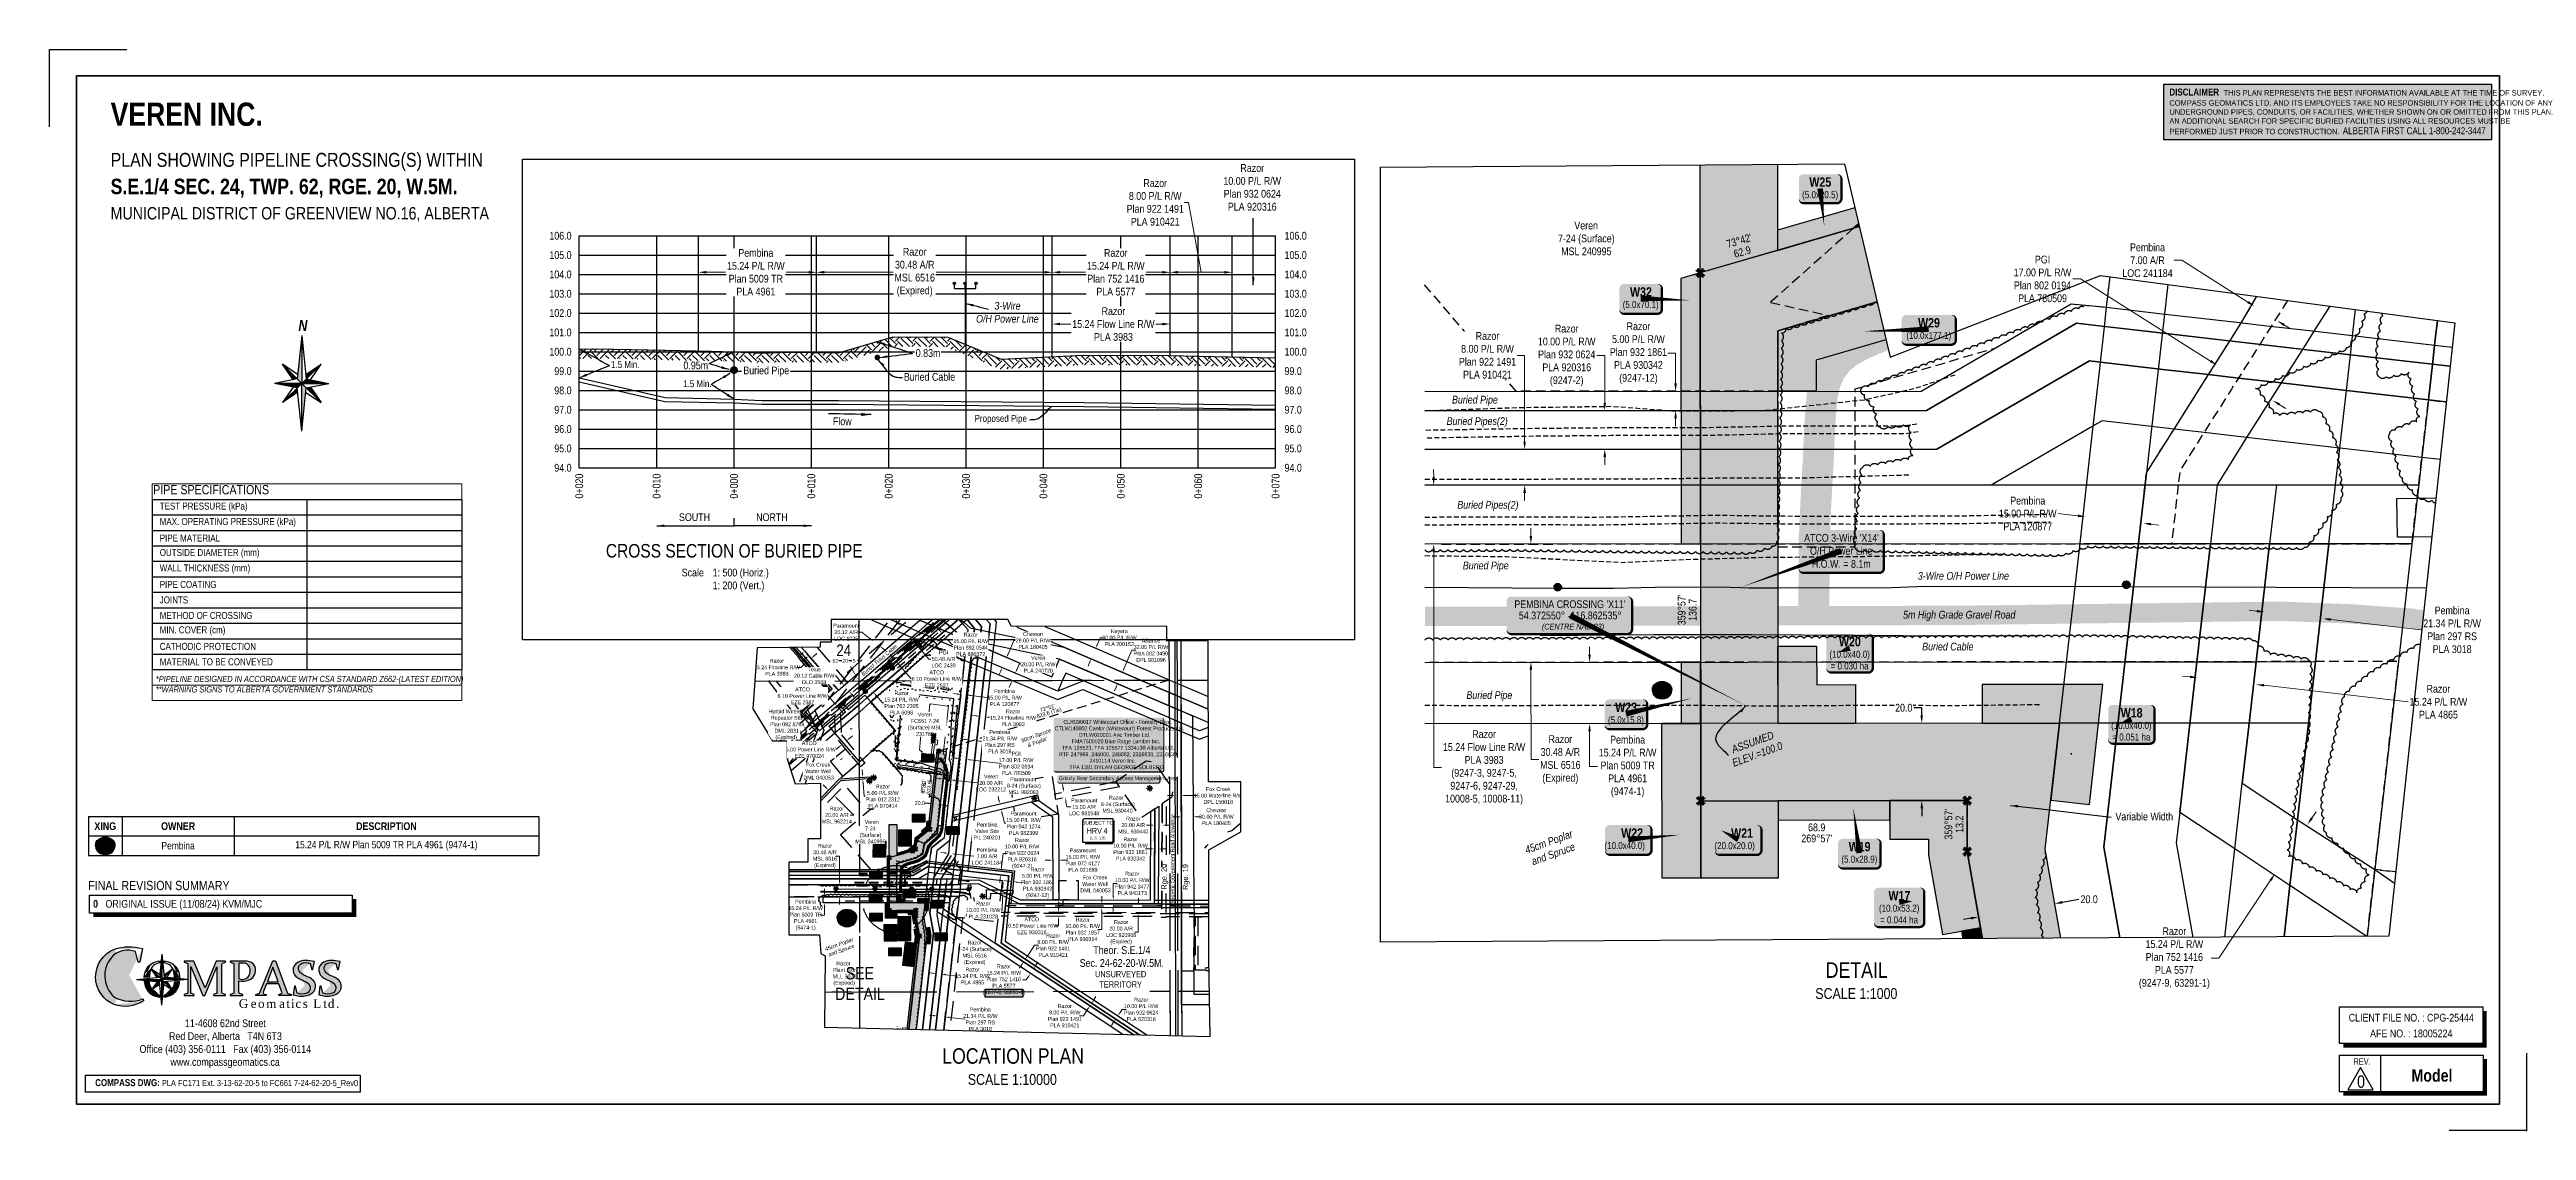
# Paper-space layout 'XING 3' of a CAD drawing. Extents: x -4589 to -1389, y 0 to 1397.
# The model-space entities are those that its viewports show. They can reach past a viewport. Long polylines and large blocks are cut down to what shows.
import ezdxf
from ezdxf.enums import TextEntityAlignment as Align

# ---------------------------------------------------------------- set-up
doc = ezdxf.new("R2010")
doc.units = 0
doc.header["$LTSCALE"] = 5
doc.header["$PDSIZE"] = 0.5
for name, pattern in [('0', [1, 1, 0]), ('DASHED', [19.05, 12.7, -6.35]), ('foc-ACCESSROAD', [3.75, 2.5, -1.25]), ('foc-FLOWLINE', [3.75, 2.5, -1.25]), ('foc-QUARTERLINE', [33, 25, -3, 2, -3]), ('foc-TIELINE', [1.875, 1.25, -0.625]), ('foc-TOPO', [1, 0.2, -0.8]), ('foc-UNSURVEYED', [12.5, 10, -2.5]), ('foc-WHEELTRACKS', [2, 0.4, -1.6]), ('UG_PIPE', [1.875, 1.25, -0.625])]:
    doc.linetypes.add(name, pattern=pattern)
doc.layers.get('Defpoints').update_dxf_attribs({"color": 9})
for name, color, linetype in [('10', 1, 'Continuous'), ('9', 3, 'Continuous'), ('AS-CABLE', 224, 'foc-CABLE'), ('AS-PIPE-UG', 44, 'UG_PIPE'), ('AS-PIPE-UG-T', 44, 'Continuous'), ('AS-POWER', 104, 'foc-POWER'), ('AS-POWER-EXISTING-PP', 72, 'Continuous'), ('AS-POWER-EXISTING-T', 72, 'Continuous'), ('AS-POWER-T', 104, 'Continuous'), ('AS-ROADS', 254, 'Continuous'), ('AS-TELUS', 224, 'foc-TEL'), ('AS-UNDERLAY-H', 141, 'Continuous'), ('AS-WILDLIFE-BLOCK', 131, 'Continuous'), ('C-AR', 13, 'foc-ACCESSROAD'), ('C-RW', 13, 'Continuous'), ('C-SYMBOL', 7, 'Continuous'), ('C-WS', 13, 'foc-ACCESSROAD'), ('C-WS-S', 8, 'Continuous'), ('CG-BORDER', 2, 'Continuous'), ('CG-LOGO', 7, 'Continuous'), ('CG-NORTH', 7, 'Continuous'), ('CG-NOTES', 7, 'Continuous'), ('CTW', 7, 'Continuous'), ('D-TXT', 6, 'Continuous'), ('DETAIL-T', 7, 'Continuous'), ('F-AR', 190, 'foc-ACCESSROAD'), ('F-EZE', 190, 'foc-FLOWLINE'), ('F-FLOWLINE', 190, 'foc-FLOWLINE'), ('F-RW', 190, 'Continuous'), ('F-WS', 190, 'foc-ACCESSROAD'), ('F-WS-S', 8, 'Continuous'), ('L-BD', 7, 'Continuous'), ('L-BD1', 253, 'Continuous'), ('L-DETAIL-T', 3, 'Continuous'), ('L-MON', 1, 'Continuous'), ('L-QSEC', 8, 'foc-QUARTERLINE'), ('L-ROAD-T', 7, 'Continuous'), ('L-SECLBL', 7, 'Continuous'), ('L-TIE', 7, 'foc-TIELINE'), ('L-TIE-T', 7, 'Continuous'), ('L-UNS-T', 3, 'Continuous'), ('L-USEC', 7, 'foc-UNSURVEYED'), ('P-CROSSINGS', 250, 'Continuous'), ('P-CROSSINGS-GRID', 8, 'Continuous'), ('P-CROSSINGS-GROUND', 48, 'foc-TOPO'), ('P-CROSSINGS-LINE', 3, 'Continuous'), ('P-CROSSINGS-PIPE', 10, 'Continuous'), ('P-PROPOSED', 10, 'Continuous'), ('P-PROPOSED-H', 21, 'Continuous'), ('P-TEMP-BLOCKS', 250, 'Continuous'), ('P-TEMP-H', 41, 'Continuous'), ('P-TEMP_WORKSPACE', 46, 'Continuous'), ('P-TXT', 4, 'Continuous'), ('P-WORKAREA', 113, 'Continuous'), ('P-WORKAREA-H', 111, 'Continuous'), ('S-T7', 7, 'Continuous'), ('T-BUSH', 110, '0'), ('T-BUSH-T', 110, 'Continuous'), ('T-GENERAL', 48, 'foc-TOPO'), ('T-SLOPE', 48, 'Continuous'), ('T-WATER-P3', 160, 'foc-WHEELTRACKS')]:
    doc.layers.add(name, color=color, linetype=linetype)
for name, color, linetype, lineweight in [('AS-GENERAL', 48, 'Continuous', 18), ('C-AR-T', 13, 'Continuous', 9), ('C-RW-T', 13, 'Continuous', 9), ('C-WS-T', 13, 'Continuous', 9), ('F-AR-T', 190, 'Continuous', 9), ('F-EZE-T', 190, 'Continuous', 9), ('F-FLOWLINE-T', 190, 'Continuous', 9), ('F-RW-T', 190, 'Continuous', 9), ('F-WS-T', 190, 'Continuous', 9), ('P-TEMP-T', 46, 'Continuous', 18), ('T-TEXT', 48, 'Continuous', 18)]:
    doc.layers.add(name, color=color, linetype=linetype, lineweight=lineweight)
doc.layers.add('P-100m WELL BORE BUFFER', color=7, linetype='Continuous', true_color=0xf5ffd6)
doc.styles.add('140', font='ARIALN.TTF', dxfattribs={"height": 15})
doc.styles.add('175L', font='ARIALN.TTF', dxfattribs={"height": 20})
doc.styles.add('80', font='ARIALN.TTF', dxfattribs={"height": 10})
doc.styles.add('80CG', font='ARIALN.TTF', dxfattribs={"height": 10})
doc.styles.add('80L', font='ARIALN.TTF', dxfattribs={"height": 10})
doc.styles.add('80LS', font='ARIALNI.TTF', dxfattribs={"height": 10})
doc.styles.add('BOLD', font='ARIALNB.TTF')
doc.styles.add('Crossing', font='ARIALN.TTF', dxfattribs={"height": 10})
doc.styles.add('ELEVATION', font='ARIALN.TTF', dxfattribs={"height": 2.5})
doc.styles.add('foc-LtypeFont', font='ARIALN.TTF', dxfattribs={"height": 7.35})
doc.styles.add('HRV', font='ARIALN.TTF', dxfattribs={"height": 3})
doc.styles.add('MtXpl_Arial_Narrow', font='ARIALNI.TTF')
doc.styles.add('SIMPLEX', font='ARIALN.TTF')
doc.styles.get("Standard").update_dxf_attribs({"font": 'ARIALN.TTF'})
doc.linetypes.add('foc-CABLE', pattern='A,2,-1,["C",foc-LtypeFont,S=0.2,R=0,X=-0.625,Y=-0.75],-1.24,8', length=12.24)
doc.linetypes.add('foc-POWER', pattern='A,6,-1,["P",foc-LtypeFont,S=0.2,R=0,X=-0.625,Y=-0.75],-1.24,4', length=12.24)
doc.linetypes.add('foc-TEL', pattern='A,2,-1,["T",foc-LtypeFont,S=0.2,R=0,X=-0.425,Y=-0.75],-1.24,8', length=12.24)
doc.linetypes.add('foc-TOPO-flowdirection-NOLINE', pattern='A,0,[">",foc-LtypeFont,S=0.3,R=0,X=0,Y=-0.945],-20,[">",foc-LtypeFont,S=0.3,R=0,X=0,Y=-0.945],0', length=20)
doc.dimstyles.new('COMPASS', dxfattribs={"dimscale": 5, "dimtxt": 10, "dimasz": 2.5, "dimexe": 0.2, "dimexo": 0.0625, "dimgap": 0.5, "dimtad": 0, "dimtih": 1, "dimtoh": 1, "dimzin": 0, "dimdsep": 46, "dimtxsty": '80', "dimcen": 0.1, "dimse1": 1, "dimse2": 1, "dimclrd": 256, "dimclrt": 256, "dimaunit": 1, "dimadec": 4, "dimazin": 0, "dimtfac": 0.06, "dimtofl": 0, "dimtmove": 0, "dimatfit": 1, "dimfxl": 0.2, "dimtolj": 1, "dimtzin": 0, "dimlwd": -1, "dimarcsym": 0})
doc.dimstyles.new('Compass 5 000', dxfattribs={"dimscale": 5, "dimtxt": 9, "dimasz": 2, "dimexe": 0.2, "dimexo": 0.0625, "dimgap": 0.5, "dimtad": 0, "dimtih": 1, "dimtoh": 1, "dimzin": 0, "dimdsep": 46, "dimtxsty": '80CG', "dimcen": 0.1, "dimse1": 1, "dimse2": 1, "dimclrd": 256, "dimclrt": 256, "dimaunit": 1, "dimadec": 4, "dimazin": 0, "dimtfac": 0.06, "dimtofl": 0, "dimtmove": 0, "dimatfit": 1, "dimfxl": 0.2, "dimtolj": 1, "dimtzin": 0, "dimlwd": -1, "dimarcsym": 0})

psp = doc.layouts.new('XING 3')

# ---------------------------------------------------------------- texts
at = {"insert": (-4509.623, 1328.4), "char_height": 9, "attachment_point": 1, "style": '80L'}
psp.add_mtext_dynamic_manual_height_columns('{\\fArial Narrow|b1|i0|c0|p34;\\H3.3333x;\\C14;VEREN INC.\\P}\\P{\\H2x;PLAN SHOWING PIPELINE CROSSING(S) WITHIN\\P\\H0.11111x; \\P\\fArial Narrow|b1|i0|c0|p34;\\H9.9999x;S.E.1/4 SEC. 24, TWP. 62, RGE. 20, W.5M.}\\P{\\H0.22222x; \\P\\H8.0001x;MUNICIPAL DISTRICT OF GREENVIEW NO.16, ALBERTA}', width=732.59039, gutter_width=45, heights=[0], dxfattribs=at)
at = {"layer": 'CG-NOTES', "insert": (-2419.727, 495.805), "char_height": 10, "attachment_point": 1, "rotation": 20, "style": '80L'}
psp.add_mtext_dynamic_manual_height_columns('\\pi3.23254;{\\fArial Narrow|b0|i1|c0|p34;ASSUMED\\P\\pi-2.18356;ELEV.=100.0}', width=63.02715, gutter_width=45, heights=[0], dxfattribs=at)
at = {"layer": 'CG-NOTES', "color": 3, "insert": (-2336.179, 217.263), "char_height": 19.98931, "width": 161.77496, "attachment_point": 1, "style": '80CG'}
psp.add_mtext('\\pi42.09513;DETAIL\\P\\pi28.62553;{\\H0.7x;SCALE 1:1000}', dxfattribs=at)
at = {"layer": 'CG-NOTES', "attachment_point": 1, "style": '80'}
for s, insert, char_height, width in [('\\pi77.33221;11-4608 62nd Street\\P\\pi56.72512;Red Deer, Alberta   T4N 6T3\\P\\pi18.6726;Office (403) 356-0111   Fax (403) 356-0114\\P\\pi58.50547;www.compassgeomatics.ca', (-4490.931, 143.567), 10, 257.8295), ('\\pi10.86654;{\\fArial Narrow|b1|i0|c0|p34;\\H1.125x;\\C14;COMPASS DWG:} PLA FC171 Ext. 3-13-62-20-5 to FC661 7-24-62-20-5_Rev0', (-4540.452, 66.345), 8, 350.45068)]:
    psp.add_mtext(s, dxfattribs=dict(at, insert=insert, char_height=char_height, width=width))
at = {"layer": 'DETAIL-T', "color": 3, "insert": (-3512.097, 106.269), "char_height": 20, "width": 333.05878, "attachment_point": 1, "style": '80CG'}
psp.add_mtext('\\pi76.63853;LOCATION PLAN\\P\\pi109.77973;{\\H0.7x;SCALE 1:10000}', dxfattribs=at)
at = {"layer": 'T-BUSH-T', "insert": (-2653.509, 377.818), "char_height": 10, "width": 65.40696, "attachment_point": 2, "rotation": 20, "style": '80LS'}
psp.add_mtext('45cm Poplar\\Pand Spruce', dxfattribs=at)

msp = doc.modelspace()

# ---------------------------------------------------------------- texts
at = {"style": '80'}
msp.add_text('Buried Cable', height=9.99465, dxfattribs=at).set_placement((515905.633, 6022090.025))
for s, p in [('0+020', (515486.237, 6021969.931)), ('0+010', (515586.183, 6021969.931)), ('0+000', (515686.13, 6021969.931)), ('0+010', (515786.076, 6021969.931)), ('0+020', (515886.023, 6021969.931)), ('0+030', (515985.969, 6021969.931)), ('0+040', (516085.916, 6021969.931)), ('0+050', (516185.862, 6021969.931)), ('0+060', (516285.809, 6021969.931)), ('0+070', (516385.755, 6021969.931))]:
    msp.add_text(s, height=9.9947, rotation=90, dxfattribs=at).set_placement(p, align=Align.MIDDLE_RIGHT)
at = {"color": 3, "style": '80'}
for s, p in [('SOUTH', (515615.116, 6021908.7)), ('NORTH', (515714.82, 6021908.7))]:
    msp.add_text(s, height=9.9947, dxfattribs=at).set_placement(p)
at = {"char_height": 8.9952, "attachment_point": 1, "style": '80L'}
for insert in [(515527.324, 6022115.58), (515620.54, 6022090.749)]:
    msp.add_mtext_dynamic_manual_height_columns('1.5 Min.', width=35.86822, gutter_width=44.976, heights=[0], dxfattribs=dict(at, insert=insert))
at = {"insert": (515620.875, 6022114.865), "char_height": 9.9947, "width": 31.18836, "attachment_point": 1, "style": '80'}
msp.add_mtext('0.95m', dxfattribs=at)
at = {"layer": 'AS-TELUS', "insert": (508846.647, 6025570.049), "char_height": 10, "attachment_point": 1, "rotation": 40.708788, "style": '80L'}
msp.add_mtext_dynamic_manual_height_columns('{\\fArial Narrow|b0|i1|c0|p34;Buried Telus Cable}', width=97.0236, gutter_width=50, heights=[0], dxfattribs=at)
at = {"layer": 'C-SYMBOL', "color": 3, "insert": (509521.061, 6024864.815), "char_height": 19.98934, "width": 215.86928, "attachment_point": 2, "style": '175L'}
msp.add_mtext('Theor. S.E.1/4 \\PSec. 24-62-20-W.5M.', dxfattribs=at)
at = {"layer": 'C-WS-T', "style": '80L'}
msp.add_text('Veren', height=10, dxfattribs=at).set_placement((508856.647, 6025181.18))
at = {"layer": 'DETAIL-T', "insert": (515618.597, 6021847.182), "char_height": 9.99465, "attachment_point": 1, "style": '80L'}
msp.add_mtext_dynamic_manual_height_columns('Scale^I1: 500 (Horiz.)\\P^I1: 200 (Vert.)', width=216.98902, gutter_width=44.976, heights=[0], dxfattribs=at)
at = {"layer": 'F-RW-T', "insert": (516355.63, 6022339.937), "char_height": 9.99465, "attachment_point": 5, "style": '80CG'}
msp.add_mtext('\\A1;Razor\\P10.00 P/L R/W\\PPlan 932 0624\\PPLA 920316', dxfattribs=at)
at = {"layer": 'F-WS-T', "style": '80L'}
for s, width, gutter_width, insert, char_height, attachment_point in [('\\pi21.41658;Razor\\P\\pi0.29789;8-24 (Surface)\\P\\pi4.55778;MSL 930440', 72.66262, 50.027, (509466.64, 6025253.746), 10, 1), ('\\pi6.67379;Fox Creek\\P\\pi5.08102;Water Well\\P\\pi0.49712;DML 040053', 65.18251, 50, (509413.474, 6025047.519), 10, 1), ('Razor\\P2-24 (Surface)\\PMSL 6516\\P(Expired)', 107.89036, 50, (509140.893, 6024879.137), 10, 2), ('\\pi21.73729;Razor\\P\\pi12.82188;Plant Site\\P\\pi12.66158;MLL 3071\\P\\pi14.1111;(Expired)', 73.30406, 50, (508761.746, 6024825.314), 10, 1), ('Razor\\P2-24 (Surface)\\PMSL 6516\\P(Expired)', 72.58505, 250, (515871.128, 6023960.61), 9.99465, 2)]:
    msp.add_mtext_dynamic_manual_height_columns(s, width=width, gutter_width=gutter_width, heights=[0], dxfattribs=dict(at, insert=insert, char_height=char_height, attachment_point=attachment_point))
at = {"layer": 'L-BD', "style": '80'}
msp.add_text('Flow', height=9.9947, rotation=359.345989, dxfattribs=at).set_placement((515813.862, 6022029.753), align=Align.BOTTOM_LEFT)
at = {"layer": 'L-BD1', "style": '80L'}
for s, rotation, p in [("6°31'", 83.4818, (509008.844, 6025275.558)), ("59°49'", 30.1595, (515207.917, 6024735.219)), ('9.3', 30.1595, (515215.449, 6024722.257)), ("6°31'", 83.4992, (508942.631, 6024641.953)), ('448.6', 83.4992, (508956.782, 6024640.341)), ("73°42'", 16.2759, (514948.352, 6024654.842)), ('62.9', 16.2759, (514952.554, 6024640.451)), ("359°57'", 90.0393, (514874.204, 6024177.769)), ('136.7', 90.0393, (514888.447, 6024177.778)), ('68.9', 0.0465, (515048.646, 6023896.672)), ("359°57'", 90.0465, (515218.84, 6023900.7)), ('13.2', 90.0465, (515233.082, 6023900.712)), ("269°57'", 0.0465, (515048.657, 6023882.43))]:
    msp.add_text(s, height=9.9947, rotation=rotation, dxfattribs=at).set_placement(p, align=Align.MIDDLE)
at = {"layer": 'L-DETAIL-T', "insert": (515686.497, 6021879.038), "char_height": 17.49064, "width": 384.6961, "attachment_point": 2, "rotation": 0, "style": '140'}
msp.add_mtext('CROSS SECTION OF BURIED PIPE', dxfattribs=at)
at = {"layer": 'L-ROAD-T', "style": '80L'}
msp.add_text('Theoretic Government Road Allowance', height=10, rotation=90.101101, dxfattribs=at).set_placement((509652.129, 6025086.931), align=Align.MIDDLE_CENTER)
at = {"layer": 'L-TIE-T', "style": '80L'}
for s, height, p in [('623.6 (Tie)', 9.99465, (509333.381, 6025467.254)), ("72°51'", 9.9947, (509329.187, 6025480.865))]:
    msp.add_text(s, height=height, rotation=17.1261, dxfattribs=at).set_placement(p, align=Align.MIDDLE)
at = {"layer": 'L-UNS-T', "color": 3, "insert": (509517.917, 6024779.358), "char_height": 15.99147, "attachment_point": 5, "style": '80L'}
msp.add_mtext_dynamic_manual_height_columns('UNSURVEYED TERRITORY', width=126.41375, gutter_width=47.5, heights=[0], dxfattribs=at)
at = {"layer": 'P-TEMP-H', "style": 'ELEVATION'}
msp.add_text('889.778', height=0.4997, rotation=44.999991, dxfattribs=at).set_placement((515377.577, 6023991.708))
at = {"layer": 'P-TEMP-T', "style": '80L'}
for s, rotation, p in [('41.1', 41.7302, (515173.41, 6024753.625)), ('16.7', 83.506, (515236.665, 6024766.681)), ('21.6', 16.2764, (515150.458, 6024697.076))]:
    msp.add_text(s, height=9.9947, rotation=rotation, dxfattribs=at).set_placement(p, align=Align.MIDDLE)
at = {"layer": 'S-T7', "style": '80'}
for s, p in [('106.0', (515476.329, 6022277.435)), ('105.0', (515476.329, 6022252.448)), ('104.0', (515476.329, 6022227.462)), ('103.0', (515476.329, 6022202.475)), ('102.0', (515476.329, 6022177.488)), ('101.0', (515476.329, 6022152.502)), ('100.0', (515476.329, 6022127.515)), ('99.0', (515476.329, 6022102.528)), ('98.0', (515476.329, 6022077.542)), ('97.0', (515476.329, 6022052.555)), ('96.0', (515476.329, 6022027.568)), ('95.0', (515476.329, 6022002.582)), ('94.0', (515476.329, 6021977.595))]:
    msp.add_text(s, height=9.9947, dxfattribs=at).set_placement(p, align=Align.MIDDLE_RIGHT)
for s, p in [('106.0', (516397.367, 6022277.435)), ('105.0', (516397.367, 6022252.448)), ('104.0', (516397.367, 6022227.462)), ('103.0', (516397.367, 6022202.475)), ('102.0', (516397.367, 6022177.488)), ('101.0', (516397.367, 6022152.502)), ('99.0', (516397.367, 6022102.528)), ('100.0', (516397.367, 6022127.515)), ('98.0', (516397.367, 6022077.542)), ('97.0', (516397.367, 6022052.555)), ('96.0', (516397.367, 6022027.568)), ('95.0', (516397.367, 6022002.582)), ('94.0', (516397.367, 6021977.595))]:
    msp.add_text(s, height=9.9947, dxfattribs=at).set_placement(p, align=Align.MIDDLE_LEFT)
at = {"layer": 'T-BUSH-T', "insert": (508788.799, 6024874.823), "char_height": 9.99465, "width": 65.37199, "attachment_point": 2, "rotation": 20, "style": '80LS'}
msp.add_mtext('45cm Poplar\\Pand Spruce', dxfattribs=at)
at = {"layer": 'T-TEXT', "style": '80LS'}
msp.add_text('5m High Grade Gravel Road', height=9.99465, rotation=359.99729, dxfattribs=at).set_placement((515232.807, 6024171.544), align=Align.MIDDLE_CENTER)

# ---------------------------------------------------------------- blocks, each defined once
blk = doc.blocks.new('cg-north')
at = {"linetype": 'Continuous'}
for points in [[(-0.3, 62), (-6.2, 6), (-0.3, 0.1)], [(-0.3, 0.1), (-35.5, 0.1), (-6.2, -5.8)], [(-25.2, 25), (-11.6, 4.9), (-6.2, 6)], [(5.6, 6), (-0.3, 0.1), (34.9, 0.1)], [(5.6, -5.8), (-0.3, 0.1), (-0.3, -61.7)], [(24.6, 25), (5, 11.8), (5.6, 6)], [(-5.6, -11.5), (-6.2, -5.8), (-25.2, -24.8)], [(11, -4.7), (5.6, -5.8), (24.6, -24.8)]]:
    blk.add_hatch(color=14, dxfattribs=at).paths.add_polyline_path(points)
at = {"color": 14, "linetype": 'Continuous'}
for p, q in [((-0.3, 62), (-6.2, 6)), ((-0.3, 62), (-0.3, 0.1)), ((-0.3, 62), (5.6, 6)), ((-6.2, 6), (-35.5, 0.1)), ((-0.3, 0.1), (-35.5, 0.1)), ((-6.2, -5.8), (-35.5, 0.1)), ((-0.3, 0.1), (-25.2, 25)), ((-11.6, 4.9), (-25.2, 25)), ((-5.6, 11.8), (-25.2, 25)), ((-0.3, 0.1), (-25.2, -24.8)), ((-0.3, 0.1), (24.6, 25)), ((-0.3, 0.1), (24.6, -24.8)), ((-0.3, -61.7), (-0.3, 0.1)), ((-0.3, 0.1), (34.9, 0.1)), ((5, 11.8), (24.6, 25)), ((5.6, 6), (34.9, 0.1)), ((5.6, -5.8), (34.9, 0.1)), ((11, 4.9), (24.6, 25)), ((-11.6, -4.7), (-25.2, -24.8)), ((-5.6, -11.5), (-25.2, -24.8)), ((-0.3, -61.7), (-6.2, -5.8)), ((-0.3, -61.7), (5.6, -5.8)), ((5, -11.5), (24.6, -24.8)), ((10.9, -4.5), (11, -4.7)), ((11, -4.7), (24.6, -24.8))]:
    blk.add_line(p, q, dxfattribs=at)
at = {"color": 14, "linetype": 'Continuous', "insert": (-10.2, 82), "char_height": 14, "width": 22.782, "attachment_point": 1, "style": '80CG'}
blk.add_mtext('\\pi5.63716;{\\fArial Narrow|b1|i1|c0|p34;N}', dxfattribs=at)
blk = doc.blocks.new('c_logo')
h = blk.add_hatch(color=256)
edge = h.paths.add_edge_path()
edge.add_arc((-141.8, -18.9), 63, 74.1661, 107.5113, ccw=False)
edge.add_line((-124.6, 41.7), (-127.8, 24.4))
edge.add_line((-127.8, 24.4), (-129.9, 24.3))
edge.add_line((-129.9, 24.3), (-133.7, 38))
edge.add_arc((-143.5, 10.5), 29.1, 70.3832, 129.1598)
edge.add_arc((-136.2, 6.6), 36.9, 134.0613, 228.3206)
edge.add_arc((-139.8, 16.8), 43.2, 241.0325, 291.7344)
edge.add_line((-123.8, -23.3), (-123.3, -25.7))
edge.add_arc((-147.3, 10.4), 43.4, 251.5179, 303.5841, ccw=False)
edge.add_arc((-146.1, 5.2), 38.8, 112.1026, 247.4698, ccw=False)
at = {"linetype": 'Continuous'}
for points in [[(-99.4, 34.7), (-102.5, 4.9), (-99.4, 1.7)], [(-99.4, 1.7), (-132.4, 1.7), (-102.5, -1.4)], [(-112.7, 15), (-105.6, 4.5), (-102.5, 4.9)], [(-96.3, 4.9), (-99.4, 1.7), (-66.4, 1.7)], [(-96.3, -1.4), (-99.4, 1.7), (-99.4, -31.3)], [(-86.1, 15), (-96.6, 7.9), (-96.3, 4.9)], [(-102.2, -4.5), (-102.5, -1.4), (-112.7, -11.6)], [(-93.2, -1.1), (-96.3, -1.4), (-86.1, -11.6)]]:
    blk.add_hatch(color=14, dxfattribs=at).paths.add_polyline_path(points)
h = blk.add_hatch(color=256)
edge = h.paths.add_edge_path()
edge.add_arc((-89, 1.8), 33.4, 166.6682, 175.6601, ccw=False)
edge.add_arc((-102.3, 5.6), 19.6, 121.6531, 168.6953, ccw=False)
edge.add_arc((-99.6, 0.9), 25, 95.0736, 121.1383, ccw=False)
edge.add_line((-101.8, 25.8), (-102.1, 23.3))
edge.add_arc((-99.9, 6.4), 17.1, 97.444, 127.0912)
edge.add_arc((-98.7, 8.4), 16.4, 134.7148, 171.0442)
edge.add_arc((-73.8, 3.2), 41.8, 169.3159, 177.5034)
edge.add_line((-115.5, 5), (-122.3, 4.3))
h = blk.add_hatch(color=256)
edge = h.paths.add_edge_path()
edge.add_arc((-99.1, 0.9), 25, 58.8617, 85.0803, ccw=False)
edge.add_arc((-96.4, 5.6), 19.6, 11.3047, 58.3469, ccw=False)
edge.add_arc((-109.7, 1.8), 33.4, 4.3278, 13.3318, ccw=False)
edge.add_line((-76.4, 4.3), (-83.2, 5))
edge.add_arc((-124.9, 3.2), 41.8, 2.487, 10.6841)
edge.add_arc((-100.1, 8.4), 16.4, 8.9558, 45.2852)
edge.add_arc((-98.8, 6.4), 17.1, 52.9088, 82.7833)
edge.add_line((-96.7, 23.3), (-97, 25.8))
h = blk.add_hatch(color=256)
edge = h.paths.add_edge_path()
edge.add_line((-48.6, 2.5), (-58.3, 25.6))
edge.add_line((-58.3, 25.6), (-70.6, 25.6))
edge.add_line((-70.6, 25.6), (-70.6, 24.2))
edge.add_line((-70.6, 24.2), (-66.8, 23))
edge.add_arc((-67.2, 21.6), 1.5, 0, 72.6157, ccw=False)
edge.add_line((-65.7, 21.6), (-65.7, 2.5))
edge.add_line((-65.7, 2.5), (-65.7, -14.9))
edge.add_arc((-67.2, -14.9), 1.5, -73.424, 0, ccw=False)
edge.add_line((-66.8, -16.3), (-70.5, -17.4))
edge.add_line((-70.5, -17.4), (-70.5, -18.9))
edge.add_line((-70.5, -18.9), (-57.6, -18.9))
edge.add_line((-57.6, -18.9), (-57.6, -17.5))
edge.add_line((-57.6, -17.5), (-61.1, -16.4))
edge.add_arc((-60.6, -15), 1.5, 180, 252.4646, ccw=False)
edge.add_line((-62.1, -15), (-62.1, 2.5))
edge.add_line((-62.1, 2.5), (-62.1, 18.4))
edge.add_line((-62.1, 18.4), (-46.4, -18.9))
edge.add_line((-46.4, -18.9), (-44.1, -18.9))
edge.add_line((-44.1, -18.9), (-35, 2.5))
edge.add_line((-35, 2.5), (-28.3, 18.3))
edge.add_line((-28.3, 18.3), (-28.3, 2.5))
edge.add_line((-28.3, 2.5), (-28.3, -15))
edge.add_arc((-29.8, -15), 1.5, -73.424, 0, ccw=False)
edge.add_line((-29.4, -16.4), (-32.7, -17.4))
edge.add_line((-32.7, -17.4), (-32.7, -18.9))
edge.add_line((-32.7, -18.9), (-17.3, -18.9))
edge.add_line((-17.3, -18.9), (-17.3, -17.5))
edge.add_line((-17.3, -17.5), (-21, -16.3))
edge.add_arc((-20.5, -14.9), 1.5, 180, 252.4646, ccw=False)
edge.add_line((-22, -14.9), (-22, 2.5))
edge.add_line((-22, 2.5), (-22, 21.7))
edge.add_arc((-20.5, 21.7), 1.5, 107.3843, 180, ccw=False)
edge.add_line((-21, 23.1), (-17.4, 24.2))
edge.add_line((-17.4, 24.2), (-17.4, 25.6))
edge.add_line((-17.4, 25.6), (-29.1, 25.6))
edge.add_line((-29.1, 25.6), (-38.8, 2.5))
edge.add_line((-38.8, 2.5), (-43.7, -9.1))
edge.add_line((-43.7, -9.1), (-48.6, 2.5))
h = blk.add_hatch(color=256)
h.paths.add_polyline_path([(7.6, 25.6), (-11.1, 25.6), (-11.1, 24.2), (-7.3, 23, -0.326805), (-6.3, 21.6), (-6.3, -14.9, -0.331803), (-7.4, -16.3), (-11.1, -17.4), (-11.1, -18.9), (5.3, -18.9), (5.3, -17.5), (1, -16.2, -0.327162), (0, -14.7), (0, 0, 0.135693), (12.6, 1, 0.518306), (18.8, 21.8, 0.201798)])
h.paths.add_polyline_path([(0, 22.9, -0.05909), (7.3, 22.8, -0.236459), (13.3, 18.7, -0.297964), (11.9, 5.1, -0.269959), (0.5, 2.5, -0.011455), (0, 2.6)], flags=16)
h = blk.add_hatch(color=256)
h.paths.add_polyline_path([(47.4, 26.1), (44.1, 25.8), (34.4, 2.5), (27.1, -15, -0.225541), (25.7, -16.2), (21.8, -17.4), (21.8, -18.9), (34.7, -18.9), (35.3, -18.9), (35.3, -17.5), (32.4, -16.6, -0.43446), (31.4, -14.6), (35.8, -3.6), (51.8, -3.6), (55.7, -14.5, -0.430441), (54.7, -16.5), (51.5, -17.4), (51.5, -18.9), (67.8, -18.9), (67.8, -17.5), (63.9, -16.3, -0.232291), (62.4, -14.9), (56.1, 2.5)])
h.paths.add_polyline_path([(44.1, 17.7), (49.6, 2.5), (50.9, -1.1), (36.8, -1.1), (38.2, 2.5)], flags=16)
h = blk.add_hatch(color=256)
edge = h.paths.add_edge_path()
edge.add_arc((103.3, 50.8), 54.1, 243.1997, 248.1345)
edge.add_arc((69.9, -30.2), 33.5, 55.7647, 66.7239, ccw=False)
edge.add_arc((84.5, -9), 7.7, -65.6478, 57.1428, ccw=False)
edge.add_arc((81.8, 0.7), 17.7, 248.3428, 289.4425, ccw=False)
edge.add_line((75.3, -15.8), (73.1, -6.7))
edge.add_line((73.1, -6.7), (71.7, -6.9))
edge.add_line((71.7, -6.9), (70.1, -17.8))
edge.add_arc((81.2, 14.2), 33.9, 250.8905, 281.4155)
edge.add_arc((84.6, -3.1), 16.2, 281.7683, 321.9948)
edge.add_arc((87.3, -7), 11.8, 328.8789, 398.35)
edge.add_arc((79.7, -17.6), 24.7, 46.7096, 54.4302)
edge.add_arc((79.7, -17.6), 24.7, 54.4302, 70.3091)
edge.add_arc((139.4, 119.6), 125, 243.6166, 245.7228, ccw=False)
edge.add_arc((89.5, 20.6), 14.2, 223.2297, 246.3738, ccw=False)
edge.add_arc((84.7, 16.1), 7.62, 121.2723, 223.353, ccw=False)
edge.add_arc((86.6, 7.5), 16.2, 69.6826, 111.1397, ccw=False)
edge.add_line((92.2, 22.7), (94.3, 14.7))
edge.add_line((94.3, 14.7), (95.6, 14.9))
edge.add_line((95.6, 14.9), (97.6, 24.9))
edge.add_arc((87.2, -14.4), 40.7, 75.2956, 91.6843)
edge.add_arc((86, 5.6), 20.7, 89.7518, 117.221)
edge.add_arc((80.5, 14.4), 10.4, 112.8657, 186.9967)
edge.add_arc((81.9, 14.2), 11.8, 185.0082, 240.0685)
edge.add_arc((103.3, 50.8), 54.1, 239.829, 243.1997)
h = blk.add_hatch(color=256)
edge = h.paths.add_edge_path()
edge.add_arc((136.5, 50.8), 54.1, 243.1997, 248.1345)
edge.add_arc((103.1, -30.2), 33.5, 55.7647, 66.7239, ccw=False)
edge.add_arc((117.7, -9), 7.7, -65.6478, 57.1428, ccw=False)
edge.add_arc((115, 0.7), 17.7, 248.3428, 289.4425, ccw=False)
edge.add_line((108.5, -15.8), (106.3, -6.7))
edge.add_line((106.3, -6.7), (104.8, -6.9))
edge.add_line((104.8, -6.9), (103.3, -17.8))
edge.add_arc((114.4, 14.2), 33.9, 250.8905, 281.4155)
edge.add_arc((117.8, -3.1), 16.2, 281.7683, 321.9948)
edge.add_arc((120.5, -7), 11.8, 328.8789, 398.35)
edge.add_arc((112.8, -17.6), 24.7, 46.7096, 54.4302)
edge.add_arc((112.8, -17.6), 24.7, 54.4302, 70.3091)
edge.add_arc((172.5, 119.6), 125, 243.6166, 245.7228, ccw=False)
edge.add_arc((122.7, 20.6), 14.2, 223.2297, 246.3738, ccw=False)
edge.add_arc((117.9, 16.1), 7.62, 121.2723, 223.353, ccw=False)
edge.add_arc((119.8, 7.5), 16.2, 69.6826, 111.1397, ccw=False)
edge.add_line((125.4, 22.7), (127.5, 14.7))
edge.add_line((127.5, 14.7), (128.8, 14.9))
edge.add_line((128.8, 14.9), (130.8, 24.9))
edge.add_arc((120.4, -14.4), 40.7, 75.2956, 91.6843)
edge.add_arc((119.2, 5.6), 20.7, 89.7518, 117.221)
edge.add_arc((113.7, 14.4), 10.4, 112.8657, 186.9967)
edge.add_arc((115.1, 14.2), 11.8, 185.0082, 240.0685)
edge.add_arc((136.5, 50.8), 54.1, 239.829, 243.1997)
h = blk.add_hatch(color=256)
edge = h.paths.add_edge_path()
edge.add_arc((-89, 3), 33.4, 186.7164, 193.3318)
edge.add_arc((-102.3, -0.8), 19.6, 191.3047, 238.3469)
edge.add_arc((-99.6, 3.9), 25, 238.8617, 264.5936)
edge.add_line((-102, -21), (-102.2, -18.5))
edge.add_arc((-99.9, -1.6), 17.1, 232.9088, 262.0641, ccw=False)
edge.add_arc((-98.7, -3.6), 16.4, 188.9558, 225.2852, ccw=False)
edge.add_arc((-73.8, 1.6), 41.8, 184.3813, 190.6841, ccw=False)
edge.add_line((-115.5, -1.6), (-122.2, -0.9))
h = blk.add_hatch(color=256)
edge = h.paths.add_edge_path()
edge.add_arc((-124.9, 1.6), 41.8, 349.3159, 355.6284, ccw=False)
edge.add_arc((-100.1, -3.6), 16.4, 314.7148, 351.0442, ccw=False)
edge.add_arc((-98.8, -1.6), 17.1, 277.7082, 307.0912, ccw=False)
edge.add_line((-96.5, -18.5), (-96.8, -21))
edge.add_arc((-99.1, 3.9), 25, 275.2524, 301.1383)
edge.add_arc((-96.4, -0.8), 19.6, 301.6531, 348.6953)
edge.add_arc((-109.7, 3), 33.4, 346.6682, 353.2958)
edge.add_line((-76.6, -0.9), (-83.3, -1.6))
at = {"color": 14, "linetype": 'Continuous'}
for p, q in [((-99.4, 34.7), (-102.5, 4.9)), ((-99.4, 34.7), (-99.4, 1.7)), ((-99.4, 34.7), (-96.3, 4.9)), ((-132.4, 1.7), (-102.5, 4.9)), ((-132.4, 1.7), (-102.5, -1.4)), ((-132.4, 1.7), (-99.4, 1.7)), ((-99.4, 1.7), (-112.7, 15)), ((-105.6, 4.5), (-112.7, 15)), ((-102.2, 7.9), (-112.7, 15)), ((-99.4, 1.7), (-112.7, -11.6)), ((-99.4, 1.7), (-86.1, 15)), ((-66.4, 1.7), (-99.4, 1.7)), ((-99.4, 1.7), (-86.1, -11.6)), ((-99.4, -31.3), (-99.4, 1.7)), ((-96.6, 7.9), (-86.1, 15)), ((-66.4, 1.7), (-96.3, 4.9)), ((-66.4, 1.7), (-96.3, -1.4)), ((-93.2, 4.5), (-86.1, 15)), ((-105.6, -1.1), (-112.7, -11.6)), ((-102.2, -4.5), (-112.7, -11.6)), ((-99.4, -31.3), (-102.5, -1.4)), ((-99.4, -31.3), (-96.3, -1.4)), ((-96.6, -4.5), (-86.1, -11.6)), ((-93.2, -1.1), (-86.1, -11.6))]:
    blk.add_line(p, q, dxfattribs=at)
at = {"flags": 128}
for points in [[(-160.8, 41.1, -0.146532), (-124.6, 41.7), (-127.8, 24.4), (-129.9, 24.3), (-133.7, 38, 0.262236), (-161.9, 33.1, 0.436158), (-160.8, -21, 0.22491), (-123.8, -23.3), (-123.3, -25.7, -0.231173), (-161, -30.7, -0.670499)], [(-122.3, 4.3, -0.039254), (-121.5, 9.5, -0.208192), (-112.6, 22.3, -0.114221), (-101.8, 25.8), (-102.1, 23.3, 0.130087), (-110.2, 20, 0.159858), (-114.8, 10.9, 0.03574), (-115.5, 5)], [(-97, 25.8, -0.114902), (-86.2, 22.3, -0.208192), (-77.2, 9.5, -0.039307), (-76.4, 4.3), (-83.2, 5, 0.035782), (-83.9, 10.9, 0.159858), (-88.5, 20, 0.131095), (-96.7, 23.3)], [(-48.6, 2.5), (-58.3, 25.6), (-70.6, 25.6), (-70.6, 24.2), (-66.8, 23, -0.327892), (-65.7, 21.6), (-65.7, 2.5), (-65.7, -14.9, -0.331803), (-66.8, -16.3), (-70.5, -17.4), (-70.5, -18.9), (-57.6, -18.9), (-57.6, -17.5), (-61.1, -16.4, -0.327162), (-62.1, -15), (-62.1, 2.5), (-62.1, 18.4), (-46.4, -18.9), (-44.1, -18.9), (-35, 2.5), (-28.3, 18.3), (-28.3, 2.5), (-28.3, -15, -0.331803), (-29.4, -16.4), (-32.7, -17.4), (-32.7, -18.9), (-17.3, -18.9), (-17.3, -17.5), (-21, -16.3, -0.327162), (-22, -14.9), (-22, 2.5), (-22, 21.7, -0.327892), (-21, 23.1), (-17.4, 24.2), (-17.4, 25.6), (-29.1, 25.6), (-38.8, 2.5), (-43.7, -9.1)], [(78.9, 2.5, 0.021535), (83.1, 0.5, -0.047855), (88.7, -2.5, -0.593701), (87.7, -16, -0.181278), (75.3, -15.8), (73.1, -6.7), (71.7, -6.9), (70.1, -17.8, 0.133984), (87.9, -19, 0.177346), (97.4, -13.1, 0.312763), (96.6, 0.4, 0.0337), (94, 2.5, 0.069396), (88, 5.6, -0.00919), (83.8, 7.6, -0.10133), (79.2, 10.9, -0.477408), (80.8, 22.6, -0.18289), (92.2, 22.7), (94.3, 14.7), (95.6, 14.9), (97.6, 24.9, 0.071631), (86.1, 26.3, 0.120434), (76.5, 24, 0.335231), (70.2, 13.1, 0.244978), (76.1, 4, 0.014709)], [(112.1, 2.5, 0.021535), (116.3, 0.5, -0.047855), (121.9, -2.5, -0.593701), (120.9, -16, -0.181278), (108.5, -15.8), (106.3, -6.7), (104.8, -6.9), (103.3, -17.8, 0.133984), (121.1, -19, 0.177346), (130.6, -13.1, 0.312763), (129.8, 0.4, 0.0337), (127.2, 2.5, 0.069396), (121.2, 5.6, -0.00919), (117, 7.6, -0.10133), (112.4, 10.9, -0.477408), (113.9, 22.6, -0.18289), (125.4, 22.7), (127.5, 14.7), (128.8, 14.9), (130.8, 24.9, 0.071631), (119.2, 26.3, 0.120434), (109.7, 24, 0.335231), (103.4, 13.1, 0.244978), (109.3, 4, 0.014709)], [(-122.2, -0.9, 0.028873), (-121.5, -4.7, 0.208192), (-112.6, -17.5, 0.11275), (-102, -21), (-102.2, -18.5, -0.127905), (-110.2, -15.2, -0.159858), (-114.8, -6.1, -0.027508), (-115.5, -1.6)], [(-83.3, -1.6, -0.02755), (-83.9, -6.1, -0.159858), (-88.5, -15.2, -0.128915), (-96.5, -18.5), (-96.8, -21, 0.113431), (-86.2, -17.5, 0.208192), (-77.2, -4.7, 0.028926), (-76.6, -0.9)]]:
    blk.add_lwpolyline(points, format="xyb", close=True, dxfattribs=at)
for points in [[(-11.1, -18.9), (5.3, -18.9), (5.3, -17.5), (1, -16.2, -0.327162), (0, -14.7), (0, 0, 0.135693), (12.6, 1, 0.518306), (18.8, 21.8, 0.201798), (7.6, 25.6), (-11.1, 25.6), (-11.1, 24.2), (-7.3, 23, -0.326805), (-6.3, 21.6), (-6.3, -14.9, -0.331803), (-7.4, -16.3), (-11.1, -17.4), (-11.1, -18.9), (1.8, -18.9)], [(0.5, 2.5, 0.269959), (11.9, 5.1, 0.297964), (13.3, 18.7, 0.236459), (7.3, 22.8, 0.05909), (0, 22.9), (0, 2.6, 0.011455), (0.5, 2.5, 0.011455)], [(34.7, -18.9), (21.8, -18.9), (21.8, -17.4), (25.7, -16.2, 0.225541), (27.1, -15), (34.4, 2.5), (44.1, 25.8), (47.4, 26.1), (56.1, 2.5), (62.4, -14.9, 0.232291), (63.9, -16.3), (67.8, -17.5), (67.8, -18.9), (51.5, -18.9), (51.5, -17.4), (54.7, -16.5, 0.430441), (55.7, -14.5), (51.8, -3.6), (35.8, -3.6), (31.4, -14.6, 0.43446), (32.4, -16.6), (35.3, -17.5), (35.3, -18.9), (21.8, -18.9)]]:
    blk.add_lwpolyline(points, format="xyb", dxfattribs=at)
blk.add_lwpolyline([(50.9, -1.1), (49.6, 2.5), (44.1, 17.7), (38.2, 2.5), (36.8, -1.1)], close=True, dxfattribs=at)
at = {"insert": (0, -23.7), "char_height": 11.25, "width": 132.416, "attachment_point": 1, "style": '80CG'}
blk.add_mtext('{\\fBook Antiqua|b0|i0|c0|p18;\\T1.25;Geomatics Ltd.}', dxfattribs=at)
blk = doc.blocks.new('*U691')
for p, q in [((-3099.7, 1297), (-3099.7, 1297)), ((100, -100), (100, -100))]:
    blk.add_line(p, q)
at = {"color": 2}
blk.add_lwpolyline([(-3064.9, 1263), (65.3, 1263), (65.3, -66), (-3064.9, -66)], close=True, dxfattribs=at)
at = {"layer": 'Defpoints', "ltscale": 5}
for p, q in [((-3099.7, 1297), (-2999.7, 1297)), ((-3099.7, 1197), (-3099.7, 1297)), ((100, 0), (100, -100)), ((100, -100), (0, -100))]:
    blk.add_line(p, q, dxfattribs=at)
blk = doc.blocks.new('FileNumbers')
at = {"layer": 'CG-NOTES', "flags": 128}
blk.add_lwpolyline([(0, -47.4), (0, 0), (185.1, 0), (185.1, -47.4)], close=True, dxfattribs=at)
at = {"layer": 'CG-NOTES', "const_width": 5, "flags": 128}
blk.add_lwpolyline([(187.6, -5), (187.6, -49.9), (5, -49.9)], dxfattribs=at)
at = {"layer": 'CG-NOTES', "char_height": 10, "attachment_point": 5, "style": '80'}
for s, width, insert in [('CLIENT FILE NO. : CPG-25444', 184.776, (92.7, -13.9)), ('AFE NO. : 18005224', 184.866, (92.7, -34.3))]:
    blk.add_mtext_dynamic_manual_height_columns(s, width=width, gutter_width=45, heights=[0], dxfattribs=dict(at, insert=insert))
blk = doc.blocks.new('*U206')
at = {"layer": 'CG-NOTES'}
for p, q in [((-339.4, 0), (0, 0)), ((-339.4, -22.4), (-339.4, 0)), ((0, 0), (0, -22.4)), ((-339.4, -23.2), (-339.4, -22.4)), ((0, -23.2), (-339.4, -23.2)), ((0, -22.4), (0, -23.2))]:
    blk.add_line(p, q, dxfattribs=at)
at = {"layer": 'CG-NOTES', "const_width": 5, "flags": 128}
for points in [[(2.5, -22.5), (2.5, -25.7), (-334.4, -25.7)], [(2.5, -22.5), (2.5, -5)]]:
    blk.add_lwpolyline(points, dxfattribs=at)
at = {"insert": (-341.1, 18.5), "char_height": 12, "attachment_point": 1, "style": '80L'}
blk.add_mtext_dynamic_manual_height_columns('{\\C14;FINAL REVISION SUMMARY}', width=182.551, gutter_width=45, heights=[0], dxfattribs=at)
blk = doc.blocks.new('*U657')
at = {"layer": 'CG-NOTES'}
blk.add_blockref('*U206', (339.4, 23.2), dxfattribs=at)
at = {"layer": 'CG-NOTES', "insert": (4.6, 4), "char_height": 10, "attachment_point": 7, "style": '80'}
blk.add_mtext_dynamic_manual_height_columns('{\\fArial Narrow|b1|i0|c0|p34;\\C14;0}   ORIGINAL ISSUE (11/08/24) KVM/MJC ', width=331.161, gutter_width=45, heights=[0], dxfattribs=at)
blk = doc.blocks.new('blk_rev_page')
blk.add_line((-56.6, 26), (-56.6, -21.3))
at = {"color": 5, "flags": 128}
blk.add_lwpolyline([(-82.4, 10.1), (-98.9, -18.5), (-65.9, -18.5)], close=True, dxfattribs=at)
at = {"layer": 'CG-NOTES', "flags": 128}
blk.add_lwpolyline([(-109.5, -21.3), (-109.5, 26), (75.9, 26), (75.9, -21.3)], close=True, dxfattribs=at)
at = {"layer": 'CG-NOTES', "const_width": 5, "flags": 128}
blk.add_lwpolyline([(78.4, 21), (78.4, -23.8), (-104.5, -23.8)], dxfattribs=at)
at = {"attachment_point": 1}
for s, width, insert, char_height, style in [('\\pi4.196;REV.', 28.288, (-95.7, 22), 8, '80L'), ('\\pi8.16831;{\\C14;0}', 24.893, (-95, 0), 16, '80')]:
    blk.add_mtext_dynamic_manual_height_columns(s, width=width, gutter_width=45, heights=[0], dxfattribs=dict(at, insert=insert, char_height=char_height, style=style))
at = {"layer": 'CG-NOTES', "linetype": 'Continuous', "insert": (9.9, -0.2), "char_height": 16, "attachment_point": 5, "style": '80CG'}
blk.add_mtext('{\\fArial Narrow|b1|i0|c0|p34;\\C14;Model}', dxfattribs=at)
blk = doc.blocks.new('*T708')
at = {"layer": 'CG-NOTES', "color": 0, "lineweight": -2, "transparency": 16777216}
for p, q in [((0, -20), (200, -20)), ((0, -20), (0, -240)), ((200, -20), (200, -240)), ((400, -20), (400, -240)), ((0, -40), (400, -40)), ((0, -60), (400, -60)), ((0, -80), (400, -80)), ((0, -100), (400, -100)), ((0, -120), (400, -120)), ((0, -140), (400, -140)), ((0, -160), (400, -160)), ((0, -180), (400, -180)), ((0, -200), (400, -200)), ((0, -220), (400, -220)), ((0, -240), (400, -240))]:
    blk.add_line(p, q, dxfattribs=at)
at = {"layer": 'CG-NOTES', "color": 0, "linetype": 'ByBlock', "lineweight": -2, "transparency": 16777216}
blk.add_line((200, -20), (400, -20), dxfattribs=at)
at = {"layer": 'Defpoints', "color": 8, "linetype": 'ByBlock', "lineweight": 0, "transparency": 16777216}
for p, q in [((0, 0), (400, 0)), ((0, 0), (0, -20)), ((400, 0), (400, -20)), ((0, -240), (0, -280)), ((400, -240), (400, -280)), ((0, -260), (400, -260)), ((0, -280), (400, -280))]:
    blk.add_line(p, q, dxfattribs=at)
at = {"layer": 'CG-NOTES', "color": 0, "transparency": 16777216}
for s, insert, char_height, width, attachment_point in [('{\\C14;PIPE SPECIFICATIONS}', (1.5, -1.5), 12, 397, 1), ('TEST PRESSURE (kPa)', (10, -30), 9, 180, 4), ('MAX. OPERATING PRESSURE (kPa)', (10, -50), 9, 180, 4), ('OUTSIDE DIAMETER (mm)', (10, -90), 9, 180, 4), ('PIPE MATERIAL', (10, -70), 9, 180, 4), ('WALL THICKNESS (mm)', (10, -110), 9, 180, 4), ('PIPE COATING', (10, -130), 9, 180, 4), ('JOINTS', (10, -150), 9, 180, 4), ('METHOD OF CROSSING', (10, -170), 9, 180, 4), ('MIN. COVER (cm)', (10, -190), 9, 180, 4), ('CATHODIC PROTECTION', (10, -210), 9, 180, 4), ('{\\fArial Narrow|b0|i1|c0|p34;*PIPELINE DESIGNED IN ACCORDANCE WITH CSA STANDARD Z662-(LATEST EDITION)}', (5, -258.5), 8, 390, 7), ('MATERIAL TO BE CONVEYED', (10, -230), 9, 180, 4), ('{\\fArial Narrow|b0|i1|c0|p34;**WARNING SIGNS TO ALBERTA GOVERNMENT STANDARDS}', (5, -261.5), 8, 390, 1)]:
    blk.add_mtext(s, dxfattribs=dict(at, insert=insert, char_height=char_height, width=width, attachment_point=attachment_point))
blk = doc.blocks.new('xing')
h = blk.add_hatch(color=50)
h.dxf.hatch_style = 1
edge = h.paths.add_edge_path()
edge.add_ellipse((-0.5, 0.4), major_axis=(-12.5, 0), ratio=0.816297, start_angle=0, end_angle=360)
h = blk.add_hatch(color=250)
h.dxf.hatch_style = 1
edge = h.paths.add_edge_path()
edge.add_ellipse((-0.5, -1.7), major_axis=(-12.5, 0), ratio=0.816297, start_angle=0, end_angle=180)
edge.add_line((12, -1.7), (12, 0.4))
edge.add_ellipse((-0.5, 0.4), major_axis=(-12.5, 0), ratio=0.816297, start_angle=0, end_angle=180, ccw=False)
edge.add_line((-13, 0.4), (-13, -1.7))
at = {"color": 250}
blk.add_ellipse((-0.5, 0.4), major_axis=(-12.5, 0), ratio=0.816297, dxfattribs=at)
blk.add_ellipse((-0.5, -1.7), major_axis=(-12.5, 0), ratio=0.816297, start_param=0, end_param=3.141593, dxfattribs=at)
at = {"layer": 'P-CROSSINGS'}
for p, q in [((-13, 0.4), (-13, -1.7)), ((12, 0.4), (12, -1.7))]:
    blk.add_line(p, q, dxfattribs=at)
at = {"color": 250, "style": 'Crossing'}
blk.add_attdef('CROSSING', text='', height=9, dxfattribs=at).set_placement((-0.4, 0.4), align=Align.MIDDLE_CENTER)
blk = doc.blocks.new('*T709')
at = {"layer": 'CG-NOTES', "color": 0, "lineweight": -2, "transparency": 16777216}
for q in [(581.7, 0), (0, -50.5)]:
    blk.add_line((0, 0), q, dxfattribs=at)
at = {"layer": 'CG-NOTES', "color": 0, "linetype": 'ByBlock', "lineweight": -2, "transparency": 16777216}
for p, q in [((43.6, 0), (43.6, -50.5)), ((188.2, 0), (188.2, -50.5)), ((581.7, 0), (581.7, -50.5)), ((0, -25), (581.7, -25)), ((0, -50.5), (581.7, -50.5))]:
    blk.add_line(p, q, dxfattribs=at)
at = {"layer": 'CG-NOTES', "color": 0, "linetype": 'Continuous', "transparency": 16777216}
blk.add_blockref('xing', (22.3, -37.1), dxfattribs=at).add_auto_attribs({'CROSSING': 'X11'})
at = {"layer": 'CG-NOTES', "color": 0, "linetype": 'Continuous', "transparency": 16777216, "attachment_point": 5}
for s, insert, char_height, width in [('{\\fArial Narrow|b1|i0|c0|p34;XING}', (21.8, -12.5), 10, 40.591), ('{\\fArial Narrow|b1|i0|c0|p34;OWNER}', (115.9, -12.5), 10, 141.63), ('15.24 P/L R/W Plan 5009 TR PLA 4961 (9474-1)', (385, -37.7), 9.5, 390.528), ('{\\fArial Narrow|b1|i0|c0|p34;DESCRIPTION}', (385, -12.5), 10, 390.528), ('Pembina', (115.9, -37.7), 9.5, 141.63)]:
    blk.add_mtext(s, dxfattribs=dict(at, insert=insert, char_height=char_height, width=width))
blk = doc.blocks.new('xing2')
h = blk.add_hatch(color=50)
h.dxf.hatch_style = 1
edge = h.paths.add_edge_path()
edge.add_ellipse((0, 0), major_axis=(-12.5, 0), ratio=0.816297, start_angle=0, end_angle=360)
h = blk.add_hatch(color=250)
h.dxf.hatch_style = 1
edge = h.paths.add_edge_path()
edge.add_ellipse((0, -2), major_axis=(-12.5, 0), ratio=0.816297, start_angle=0, end_angle=180)
edge.add_line((12.5, -2), (12.5, 0))
edge.add_ellipse((0, 0), major_axis=(-12.5, 0), ratio=0.816297, start_angle=0, end_angle=180, ccw=False)
edge.add_line((-12.5, 0), (-12.5, -2))
at = {"color": 250}
blk.add_ellipse((0, 0), major_axis=(-12.5, 0), ratio=0.816297, dxfattribs=at)
blk.add_ellipse((0, -2), major_axis=(-12.5, 0), ratio=0.816297, start_param=0, end_param=3.141593, dxfattribs=at)
at = {"color": 250, "style": 'Crossing'}
blk.add_attdef('CROSSING', text='', height=9, dxfattribs=at).set_placement((0.1, 0), align=Align.MIDDLE_CENTER)
at = {"color": 250, "style": 'Crossing', "flags": 1}
for tag, p in [('DESCRIPTION', (0.1, -25.8)), ('OWNER', (0.1, -12.5)), ('LOCATION', (0.1, -39.3)), ('DWG_REF', (0.1, -52.8))]:
    blk.add_attdef(tag, text='', height=9, dxfattribs=at).set_placement(p, align=Align.MIDDLE_CENTER)
blk = doc.blocks.new('DISCLAIMER2021')
at = {"layer": 'CG-NOTES'}
h = blk.add_hatch(color=254, dxfattribs=at)
h.dxf.hatch_style = 1
h.paths.add_polyline_path([(0, 0), (423.6, 0), (423.6, -72), (0, -72)])
blk.add_lwpolyline([(0, 0), (423.6, 0), (423.6, -72), (0, -72)], close=True, dxfattribs=at)
at = {"layer": 'CG-NOTES', "insert": (7.4, -5.7), "char_height": 7, "attachment_point": 1, "style": '80L'}
blk.add_mtext_dynamic_manual_height_columns('{\\fArial Narrow|b1|i0|c0|p34;\\H1.2857x;\\C7;DISCLAIMER\\fArial Narrow|b0|i0|c0|p34;\\H0.43212x;\\C256;    \\H1.7999x;\\C0;THIS PLAN REPRESENTS THE BEST INFORMATION AVAILABLE AT THE TIME OF SURVEY. COMPASS GEOMATICS LTD. AND ITS EMPLOYEES TAKE NO RESPONSIBILITY FOR THE LOCATION OF ANY UNDERGROUND PIPES, CONDUITS, OR FACILITIES, WHETHER SHOWN ON OR OMITTED FROM THIS PLAN. AN ADDITIONAL SEARCH FOR SPECIFIC BURIED FACILITIES USING ALL RESOURCES MUST BE PERFORMED JUST PRIOR TO CONSTRUCTION.\\fBook Antiqua|b0|i0|c0|p18;^I\\fArial Narrow|b0|i0|c0|p34;\\H1.2857x;\\C240;ALBERTA FIRST CALL 1-800-242-3447}', width=417.848, gutter_width=45, heights=[0], dxfattribs=at)
blk = doc.blocks.new('*D699')
at = {"layer": 'Defpoints', "color": 0, "transparency": 16777216}
for p in [(-1883.8, 784.7), (-1970.3, 687.7), (-1895.8, 679.2)]:
    blk.add_point(p, dxfattribs=at)
at = {"layer": 'F-RW-T', "transparency": 16777216}
for p, q in [((-1968.2, 794.3), (-1994.1, 797.2)), ((-1873.8, 783.6), (-1863.9, 782.5))]:
    blk.add_line(p, q, dxfattribs=at)
for points in [[(-1968, 796), (-1968.4, 792.6), (-1958.3, 793.2)], [(-1873.7, 785.2), (-1874, 781.9), (-1883.8, 784.7)]]:
    blk.add_solid(points, dxfattribs=at)
at = {"layer": 'F-RW-T', "transparency": 16777216, "insert": (-2033.1, 797.2), "char_height": 10, "attachment_point": 5, "style": '80CG', "bg_fill": 3, "box_fill_scale": 1.1, "bg_fill_color": 256, "bg_fill_true_color": 13158600, "bg_fill_transparency": 0}
blk.add_mtext('\\A1;Pembina\\P15.00 P/L R/W\\PPLA 120877', dxfattribs=at)
blk = doc.blocks.new('*D700')
at = {"layer": 'Defpoints', "color": 0, "transparency": 16777216}
for p in [(-1755.4, 1041.3), (-1683.6, 995.9), (-1788.5, 989)]:
    blk.add_point(p, dxfattribs=at)
at = {"layer": 'F-RW-T', "transparency": 16777216}
for p, q in [((-1964.9, 1100.5), (-1974.9, 1100.5)), ((-1796.9, 994.4), (-1964.9, 1100.5)), ((-1708.2, 938.3), (-1699.7, 932.9))]:
    blk.add_line(p, q, dxfattribs=at)
for points in [[(-1796, 995.8), (-1797.8, 993), (-1788.5, 989)], [(-1707.3, 939.7), (-1709, 936.9), (-1716.6, 943.6)]]:
    blk.add_solid(points, dxfattribs=at)
at = {"layer": 'F-RW-T', "transparency": 16777216, "insert": (-2014, 1100.5), "char_height": 10, "attachment_point": 5, "style": '80CG'}
blk.add_mtext('\\A1;PGI\\P17.00 P/L R/W\\PPlan 802 0194\\PPLA 780509', dxfattribs=at)
blk = doc.blocks.new('*D701')
at = {"layer": 'Defpoints', "color": 0, "transparency": 16777216}
for p in [(-1703.6, 416.3), (-1745.7, 352.8), (-1713.8, 331.7)]:
    blk.add_point(p, dxfattribs=at)
at = {"layer": 'F-RW-T', "transparency": 16777216}
for p, q in [((-1666.2, 403.6), (-1660.7, 411.9)), ((-1719.4, 323.4), (-1786.1, 222.7)), ((-1786.1, 222.7), (-1796.1, 222.7))]:
    blk.add_line(p, q, dxfattribs=at)
for points in [[(-1667.6, 404.5), (-1664.9, 402.7), (-1671.8, 395.3)], [(-1720.7, 324.3), (-1718, 322.5), (-1713.8, 331.7)]]:
    blk.add_solid(points, dxfattribs=at)
at = {"layer": 'F-RW-T', "transparency": 16777216, "insert": (-1843.7, 222.7), "char_height": 10, "attachment_point": 5, "style": '80CG'}
blk.add_mtext('\\A1;Razor\\P15.24 P/L R/W\\PPlan 752 1416\\PPLA 5577\\P(9247-9, 63291-1)', dxfattribs=at)
blk = doc.blocks.new('*D702')
at = {"layer": 'Defpoints', "color": 0, "transparency": 16777216}
for p in [(-1814.2, 578.4), (-1737.9, 576.4), (-1738.7, 569.8)]:
    blk.add_point(p, dxfattribs=at)
at = {"layer": 'F-RW-T', "transparency": 16777216}
for p, q in [((-1823.4, 586.2), (-1833.3, 587.3)), ((-1728, 575.3), (-1541.7, 554))]:
    blk.add_line(p, q, dxfattribs=at)
for points in [[(-1823.2, 587.9), (-1823.6, 584.5), (-1813.4, 585.1)], [(-1727.8, 576.9), (-1728.2, 573.6), (-1737.9, 576.4)]]:
    blk.add_solid(points, dxfattribs=at)
at = {"layer": 'F-RW-T', "transparency": 16777216, "insert": (-1502.6, 554), "char_height": 10, "attachment_point": 5, "style": '80CG'}
blk.add_mtext('\\A1;Razor\\P15.24 P/L R/W\\PPLA 4865', dxfattribs=at)
blk = doc.blocks.new('*D703')
at = {"layer": 'Defpoints', "color": 0, "transparency": 16777216}
for p in [(-1727.9, 663.7), (-1652.3, 655.1), (-1651.5, 661.5)]:
    blk.add_point(p, dxfattribs=at)
at = {"layer": 'F-RW-T', "transparency": 16777216}
for p, q in [((-1737.1, 671.2), (-1747.1, 672.4)), ((-1641.6, 660.4), (-1524.5, 647))]:
    blk.add_line(p, q, dxfattribs=at)
for points in [[(-1737, 672.9), (-1737.3, 669.6), (-1727.2, 670.1)], [(-1641.4, 662), (-1641.8, 658.7), (-1651.5, 661.5)]]:
    blk.add_solid(points, dxfattribs=at)
at = {"layer": 'F-RW-T', "transparency": 16777216, "insert": (-1484.9, 647), "char_height": 10, "attachment_point": 5, "style": '80CG'}
blk.add_mtext('\\A1;Pembina\\P21.34 P/L R/W\\PPlan 297 RS\\PPLA 3018', dxfattribs=at)
blk = doc.blocks.new('*D704')
at = {"layer": 'Defpoints', "color": 0, "transparency": 16777216}
for p in [(-1740.3, 1065.3), (-1748.6, 1052.1), (-1719, 1033.4)]:
    blk.add_point(p, dxfattribs=at)
at = {"layer": 'F-AR-T', "transparency": 16777216}
for p, q in [((-1834.1, 1124.6), (-1844.1, 1124.6)), ((-1748.7, 1070.6), (-1834.1, 1124.6)), ((-1702.2, 1041.2), (-1693.8, 1035.9))]:
    blk.add_line(p, q, dxfattribs=at)
for points in [[(-1747.8, 1072), (-1749.6, 1069.2), (-1740.3, 1065.3)], [(-1701.3, 1042.6), (-1703.1, 1039.8), (-1710.7, 1046.6)]]:
    blk.add_solid(points, dxfattribs=at)
at = {"layer": 'F-AR-T', "transparency": 16777216, "insert": (-1878.4, 1124.6), "char_height": 10, "attachment_point": 5, "style": '80CG'}
blk.add_mtext('\\A1;Pembina\\P7.00 A/R\\PLOC 241184', dxfattribs=at)
blk = doc.blocks.new('*U706')
h = blk.add_hatch(color=111)
edge = h.paths.add_edge_path()
edge.add_line((-29, -20), (29, -20))
edge.add_arc((29, -14), 6, 270, 360)
edge.add_line((35, -14), (35, 12.5))
edge.add_arc((29, 12.5), 6, 0, 90)
edge.add_line((29, 18.5), (-29, 18.5))
edge.add_arc((-29, 12.5), 6, 90, 180)
edge.add_line((-35, 12.5), (-35, -14))
edge.add_arc((-29, -14), 6, 180, 270)
at = {"flags": 128}
blk.add_lwpolyline([(-86.3, -2.8, 0, 7.5, 0), (0, 0, 0, 0, 0)], format="xyseb", dxfattribs=at)
at = {"color": 250, "flags": 128}
blk.add_lwpolyline([(-29, -20, 3, 3, 0), (29, -20, 3, 3, 0.414214), (35, -14, 3, 3, 0), (35, 12.5, 3, 0, 0.414214), (29, 18.5, 0, 0, 0), (-29, 18.5, 0, 0, 0.414214), (-35, 12.5, 0, 0, 0), (-35, -14, 0, 3, 0.414214)], format="xyseb", close=True, dxfattribs=at)
at = {"color": 250}
for tag, p, height, style in [('TEMP_AREA_W1_001', (-9.2, 2.2), 12, 'BOLD'), ('ENTER_TEXT_001', (-30.7, -12.5), 9, '80')]:
    blk.add_attdef(tag, p, '', height=height, dxfattribs=dict(at, style=style))
blk = doc.blocks.new('*U707')
h = blk.add_hatch(color=255)
edge = h.paths.add_edge_path()
edge.add_line((-76, -24), (74, -24))
edge.add_arc((74, -18), 6, 270, 360)
edge.add_line((80, -18), (80, 18.5))
edge.add_arc((74, 18.5), 6, 0, 90)
edge.add_line((74, 24.5), (-76, 24.5))
edge.add_arc((-76, 18.5), 6, 90, 180)
edge.add_line((-82, 18.5), (-82, -18))
edge.add_arc((-76, -18), 6, 180, 270)
at = {"color": 14, "flags": 128}
blk.add_lwpolyline([(-76, -24, 3, 3, 0), (74, -24, 3, 3, 0.414214), (80, -18, 3, 3, 0), (80, 18.5, 3, 0, 0.414214), (74, 24.5, 0, 0, 0), (-76, 24.5, 0, 0, 0.414214), (-82, 18.5, 0, 0, 0), (-82, -18, 0, 3, 0.414214)], format="xyseb", close=True, dxfattribs=at)
blk.add_lwpolyline([(226.9, -116.5, 0, 7.5, 0), (0, 0, 0, 0, 0)], format="xyseb", dxfattribs=at)
at = {"color": 14, "insert": (-36.8, -10.6), "char_height": 7.5, "attachment_point": 1, "style": '80L'}
blk.add_mtext_dynamic_manual_height_columns('\\pi0.40073;{\\fArial Narrow|b0|i1|c0|p34;(CENTRE NAD 83)}', width=73.075, gutter_width=45, heights=[0], dxfattribs=at)
at = {"color": 14, "style": '80'}
for p in [(-64.1, -4.1), (-36, 9.6)]:
    blk.add_attdef('ENTER_TEXT_001', p, '', height=10, dxfattribs=at)
blk = doc.blocks.new('*D753')
at = {"layer": 'Defpoints', "color": 0, "transparency": 16777216}
for p in [(-2513, 955.4), (-2513, 930.4), (-2488, 955.4)]:
    blk.add_point(p, dxfattribs=at)
at = {"layer": 'F-RW-T', "transparency": 16777216}
for p, q in [((-2488.1, 1004.5), (-2498.1, 1004.5)), ((-2488.1, 965.4), (-2488.1, 1004.5)), ((-2488, 920.4), (-2488, 910.4))]:
    blk.add_line(p, q, dxfattribs=at)
for points in [[(-2486.4, 965.4), (-2489.7, 965.4), (-2488, 955.4)], [(-2486.4, 920.4), (-2489.7, 920.4), (-2488, 930.4)]]:
    blk.add_solid(points, dxfattribs=at)
at = {"layer": 'F-RW-T', "transparency": 16777216, "insert": (-2536, 1004.5), "char_height": 10, "attachment_point": 5, "style": '80CG'}
blk.add_mtext('\\A1;Razor\\P5.00 P/L R/W\\PPlan 932 1861\\PPLA 930342\\P(9247-12)', dxfattribs=at)
blk = doc.blocks.new('L-SECLBL')
at = {"layer": '9', "color": 7}
for p, q in [((-5.1, -27.8), (-12.3, -27.8)), ((20.7, -27.8), (13.5, -27.8))]:
    blk.add_line(p, q, dxfattribs=at)
at = {"layer": '10', "color": 2, "style": 'SIMPLEX'}
blk.add_attdef('SEC', text='', height=30, dxfattribs=at).set_placement((0, 0), align=Align.MIDDLE)
at = {"layer": '10', "color": 5, "style": '80L'}
blk.add_attdef('TWP', text='', height=9.5, dxfattribs=at).set_placement((-14.4, -27.4), align=Align.MIDDLE_RIGHT)
blk.add_attdef('RGE', text='', height=9.5, dxfattribs=at).set_placement((3.6, -27.4), align=Align.MIDDLE_CENTER)
blk.add_attdef('MER', text='', height=9.5, dxfattribs=at).set_placement((23.2, -27.4), align=Align.MIDDLE_LEFT)
blk = doc.blocks.new('POWERPOLE')
h = blk.add_hatch(color=255)
edge = h.paths.add_edge_path()
edge.add_arc((0, 0), 0.96, 0, 360)
at = {"linetype": 'Continuous'}
for p, q in [((0.68, -0.68), (-0.68, 0.68)), ((-0.68, -0.68), (0.68, 0.68))]:
    blk.add_line(p, q, dxfattribs=at)
blk.add_circle((0, 0), 0.96, dxfattribs=at)
blk = doc.blocks.new('*U385')
h = blk.add_hatch(color=255)
edge = h.paths.add_edge_path()
edge.add_line((-136.5, -71), (136.5, -71))
edge.add_arc((136.5, -65), 6, 270, 360)
edge.add_line((142.5, -65), (142.5, 63.5))
edge.add_arc((136.5, 63.5), 6, 0, 90)
edge.add_line((136.5, 69.5), (-136.5, 69.5))
edge.add_arc((-136.5, 63.5), 6, 90, 180)
edge.add_line((-142.5, 63.5), (-142.5, -65))
edge.add_arc((-136.5, -65), 6, 180, 270)
at = {"color": 44, "flags": 128}
blk.add_lwpolyline([(-136.5, -71, 3, 3, 0), (136.5, -71, 3, 3, 0.414214), (142.5, -65, 3, 3, 0), (142.5, 63.5, 3, 0, 0.414214), (136.5, 69.5, 0, 0, 0), (-136.5, 69.5, 0, 0, 0.414214), (-142.5, 63.5, 0, 0, 0), (-142.5, -65, 0, 3, 0.414214)], format="xyseb", close=True, dxfattribs=at)
at = {"color": 44, "style": '80'}
blk.add_attdef('ENTER_TEXT_001', (-36, -5), '', height=10, dxfattribs=at)
blk = doc.blocks.new('*U386')
h = blk.add_hatch(color=255)
edge = h.paths.add_edge_path()
edge.add_line((-79, -20), (79, -20))
edge.add_arc((79, -14), 6, 270, 360)
edge.add_line((85, -14), (85, 12.5))
edge.add_arc((79, 12.5), 6, 0, 90)
edge.add_line((79, 18.5), (-79, 18.5))
edge.add_arc((-79, 12.5), 6, 90, 180)
edge.add_line((-85, 12.5), (-85, -14))
edge.add_arc((-79, -14), 6, 180, 270)
at = {"color": 131, "flags": 128}
blk.add_lwpolyline([(-79, -20, 3, 3, 0), (79, -20, 3, 3, 0.414214), (85, -14, 3, 3, 0), (85, 12.5, 3, 0, 0.414214), (79, 18.5, 0, 0, 0), (-79, 18.5, 0, 0, 0.414214), (-85, 12.5, 0, 0, 0), (-85, -14, 0, 3, 0.414214)], format="xyseb", close=True, dxfattribs=at)
at = {"color": 131, "style": '80'}
blk.add_attdef('ENTER_TEXT_001', (-36, -5), '', height=10, dxfattribs=at)
blk = doc.blocks.new('*U387')
h = blk.add_hatch(color=255)
edge = h.paths.add_edge_path()
edge.add_line((-126.5, -11.5), (126.5, -11.5))
edge.add_arc((126.5, -5.5), 6, 270, 360)
edge.add_line((132.5, -5.5), (132.5, 4))
edge.add_arc((126.5, 4), 6, 0, 90)
edge.add_line((126.5, 10), (-126.5, 10))
edge.add_arc((-126.5, 4), 6, 90, 180)
edge.add_line((-132.5, 4), (-132.5, -5.5))
edge.add_arc((-126.5, -5.5), 6, 180, 270)
at = {"color": 131, "flags": 128}
blk.add_lwpolyline([(-126.5, -11.5, 3, 3, 0), (126.5, -11.5, 3, 3, 0.414214), (132.5, -5.5, 3, 3, 0), (132.5, 4, 3, 0, 0.414214), (126.5, 10, 0, 0, 0), (-126.5, 10, 0, 0, 0.414214), (-132.5, 4, 0, 0, 0), (-132.5, -5.5, 0, 3, 0.414214)], format="xyseb", close=True, dxfattribs=at)
at = {"color": 131, "style": '80'}
blk.add_attdef('ENTER_TEXT_001', (-36, -5), '', height=10, dxfattribs=at)
blk = doc.blocks.new('HRV')
blk.add_lwpolyline([(-35.1, 31.6), (37.2, 31.6), (37.2, -25.5, -0.414214), (32.2, -30.5), (-40.1, -30.5), (-40.1, 26.6, -0.414214)], format="xyb", close=True)
at = {"const_width": 5, "flags": 128}
blk.add_lwpolyline([(-35.1, -33), (32.2, -33, 0.414214), (39.7, -25.5), (39.7, 26.6)], format="xyb", dxfattribs=at)
at = {"style": '80L'}
blk.add_text('SUBJECT TO', height=9.5, dxfattribs=at).set_placement((-2, 13.1), align=Align.BOTTOM_CENTER)
blk.add_attdef('(N.W.1/4 00)', text='', height=7.12, dxfattribs=at).set_placement((-2, -24.4), align=Align.BOTTOM_CENTER)
at = {"layer": 'CTW', "color": 3, "style": 'HRV'}
blk.add_text('HRV', height=15, dxfattribs=at).set_placement((-10.9, -0.2), align=Align.MIDDLE_CENTER)
blk.add_attdef('0', text='', height=15, dxfattribs=at).set_placement((18.3, -0.2), align=Align.MIDDLE_CENTER)
blk = doc.blocks.new('*U362')
at = {"true_color": 0xff8aff}
h = blk.add_hatch(color=211, dxfattribs=at)
edge = h.paths.add_edge_path()
edge.add_line((-26.5, -32.3), (26.5, -32.3))
edge.add_arc((26.5, -26.3), 6, 270, 360)
edge.add_line((32.5, -26.3), (32.5, 12.5))
edge.add_arc((26.5, 12.5), 6, 0, 90)
edge.add_line((26.5, 18.5), (-26.5, 18.5))
edge.add_arc((-26.5, 12.5), 6, 90, 180)
edge.add_line((-32.5, 12.5), (-32.5, -26.3))
edge.add_arc((-26.5, -26.3), 6, 180, 270)
at = {"color": 250, "flags": 128}
blk.add_lwpolyline([(-26.5, -32.3, 3, 3, 0), (26.5, -32.3, 3, 3, 0.414214), (32.5, -26.3, 3, 3, 0), (32.5, 12.5, 3, 0, 0.414214), (26.5, 18.5, 0, 0, 0), (-26.5, 18.5, 0, 0, 0.414214), (-32.5, 12.5, 0, 0, 0), (-32.5, -26.3, 0, 3, 0.414214)], format="xyseb", close=True, dxfattribs=at)
at = {"flags": 128}
blk.add_lwpolyline([(17.2, 1, 0, 7.5, 0), (0, 0, 0, 0, 0)], format="xyseb", dxfattribs=at)
at = {"color": 250}
for tag, p, height, style in [('TEMP_AREA_W1_001', (-9.2, 2.2), 12, 'BOLD'), ('ENTER_TEXT_001', (-30.7, -12.5), 9, '80')]:
    blk.add_attdef(tag, p, '', height=height, dxfattribs=dict(at, style=style))
blk = doc.blocks.new('*D393')
at = {"layer": 'C-AR-T', "transparency": 16777216}
for p, q in [((509050.1, 6025298.2), (509040.1, 6025299.3)), ((509089.8, 6025293.6), (509148.9, 6025286.8))]:
    blk.add_line(p, q, dxfattribs=at)
for points in [[(509050.3, 6025299.8), (509049.9, 6025296.5), (509060, 6025297)], [(509090, 6025295.3), (509089.6, 6025292), (509079.9, 6025294.8)]]:
    blk.add_solid(points, dxfattribs=at)
at = {"layer": 'Defpoints', "color": 0, "transparency": 16777216}
for p in [(509079.9, 6025294.8), (509047.2, 6025185.2), (509067, 6025182.9)]:
    blk.add_point(p, dxfattribs=at)
at = {"layer": 'C-AR-T', "transparency": 16777216, "insert": (509183.2, 6025286.8), "char_height": 10, "attachment_point": 5, "style": '80CG'}
blk.add_mtext('\\A1;Veren\\P20.00 A/R\\PLOC 232212', dxfattribs=at)
blk = doc.blocks.new('*D396')
at = {"layer": 'C-RW-T', "transparency": 16777216}
for p, q in [((509249.7, 6025579.7), (509255.6, 6025593.6)), ((509255.6, 6025593.6), (509265.6, 6025593.6)), ((509234.1, 6025542.8), (509230.2, 6025533.6))]:
    blk.add_line(p, q, dxfattribs=at)
for points in [[(509248.1, 6025580.3), (509251.2, 6025579), (509245.8, 6025570.5)], [(509232.5, 6025543.5), (509235.6, 6025542.2), (509238, 6025552)]]:
    blk.add_solid(points, dxfattribs=at)
at = {"layer": 'Defpoints', "color": 0, "transparency": 16777216}
for p in [(509238, 6025552), (509315.6, 6025540.9), (509307.8, 6025522.5)]:
    blk.add_point(p, dxfattribs=at)
at = {"layer": 'C-RW-T', "transparency": 16777216, "insert": (509305.1, 6025593.6), "char_height": 10, "attachment_point": 5, "style": '80CG', "bg_fill": 3, "box_fill_scale": 1.1, "bg_fill_color": 256, "bg_fill_true_color": 13158600, "bg_fill_transparency": 0}
blk.add_mtext('\\A1;Veren\\P20.00 P/L R/W\\PPLA 240720', dxfattribs=at)
blk = doc.blocks.new('*D397')
at = {"layer": 'Defpoints', "color": 0, "transparency": 16777216}
for p in [(508884.5, 6025608.6), (508897.7, 6025593.3), (508803.6, 6025538.9)]:
    blk.add_point(p, dxfattribs=at)
at = {"layer": 'F-AR-T', "transparency": 16777216}
for p, q in [((508782, 6025564), (508772, 6025564)), ((508797.1, 6025546.5), (508782, 6025564)), ((508823.2, 6025516.1), (508829.8, 6025508.5))]:
    blk.add_line(p, q, dxfattribs=at)
for points in [[(508798.3, 6025547.6), (508795.8, 6025545.4), (508803.6, 6025538.9)], [(508824.5, 6025517.2), (508822, 6025515), (508816.7, 6025523.7)]]:
    blk.add_solid(points, dxfattribs=at)
at = {"layer": 'F-AR-T', "transparency": 16777216, "insert": (508726.1, 6025564), "char_height": 10, "attachment_point": 5, "style": '80CG', "bg_fill": 3, "box_fill_scale": 1.1, "bg_fill_color": 256, "bg_fill_true_color": 13158600, "bg_fill_transparency": 0}
blk.add_mtext('\\A1;Telus\\P20.12 Cable R/W\\PDLO 3568', dxfattribs=at)
blk = doc.blocks.new('*D398')
at = {"layer": 'Defpoints', "color": 0, "transparency": 16777216}
for p in [(509271.2, 6024969.8), (509563.8, 6024969.1), (509271.2, 6024949.8)]:
    blk.add_point(p, dxfattribs=at)
at = {"layer": 'F-AR-T', "transparency": 16777216}
for p, q in [((509563.8, 6024979.1), (509563.9, 6024989.1)), ((509563.7, 6024939.1), (509563.6, 6024900.8)), ((509563.6, 6024900.8), (509553.6, 6024900.8))]:
    blk.add_line(p, q, dxfattribs=at)
for points in [[(509562.2, 6024979.1), (509565.5, 6024979.1), (509563.8, 6024969.1)], [(509562.1, 6024939.1), (509565.4, 6024939.1), (509563.8, 6024949.1)]]:
    blk.add_solid(points, dxfattribs=at)
at = {"layer": 'F-AR-T', "transparency": 16777216, "insert": (509519.3, 6024900.8), "char_height": 10, "attachment_point": 5, "style": '80CG'}
blk.add_mtext('\\A1;Razor\\P20.00 A/R\\PLOC 920968\\P(Expired)', dxfattribs=at)
blk = doc.blocks.new('*D399')
at = {"layer": 'Defpoints', "color": 0, "transparency": 16777216}
for p in [(509434.2, 6025276.3), (509374.6, 6025249), (509437.1, 6025261.6)]:
    blk.add_point(p, dxfattribs=at)
at = {"layer": 'F-AR-T', "transparency": 16777216}
for p, q in [((509369.6, 6025273.5), (509367.7, 6025283.3)), ((509376.6, 6025239.2), (509379.4, 6025225)), ((509379.4, 6025225), (509389.4, 6025225))]:
    blk.add_line(p, q, dxfattribs=at)
for points in [[(509371.3, 6025273.8), (509368, 6025273.2), (509371.6, 6025263.7)], [(509378.2, 6025239.5), (509374.9, 6025238.8), (509374.6, 6025249)]]:
    blk.add_solid(points, dxfattribs=at)
at = {"layer": 'F-AR-T', "transparency": 16777216, "insert": (509423.7, 6025225), "char_height": 10, "attachment_point": 5, "style": '80CG'}
blk.add_mtext('\\A1;Paramount\\P15.00 A/R\\PLOC 981548', dxfattribs=at)
blk = doc.blocks.new('*D400')
at = {"layer": 'Defpoints', "color": 0, "transparency": 16777216}
for p in [(508792, 6025023.6), (508927.6, 6025023.6), (508927.6, 6024993)]:
    blk.add_point(p, dxfattribs=at)
at = {"layer": 'F-AR-T', "transparency": 16777216}
for p, q in [((508792, 6025097.9), (508782, 6025097.9)), ((508792, 6025033.6), (508792, 6025097.9)), ((508792, 6024983), (508792, 6024973))]:
    blk.add_line(p, q, dxfattribs=at)
for points in [[(508793.7, 6025033.6), (508790.3, 6025033.6), (508792, 6025023.6)], [(508793.7, 6024983), (508790.4, 6024983), (508792, 6024993)]]:
    blk.add_solid(points, dxfattribs=at)
at = {"layer": 'F-AR-T', "transparency": 16777216, "insert": (508754.1, 6025097.9), "char_height": 10, "attachment_point": 5, "style": '80CG'}
blk.add_mtext('\\A1;Razor\\P30.48 A/R\\PMSL 6516\\P(Expired)', dxfattribs=at)
blk = doc.blocks.new('*D401')
at = {"layer": 'Defpoints', "color": 0, "transparency": 16777216}
for p in [(508754.3, 6025258.6), (508768.7, 6025244.5), (508778, 6025254)]:
    blk.add_point(p, dxfattribs=at)
at = {"layer": 'F-AR-T', "transparency": 16777216}
for p, q in [((508756.5, 6025275.1), (508749.3, 6025282.1)), ((508785.2, 6025247), (508792.3, 6025240)), ((508829.1, 6025204), (508792.3, 6025240)), ((508819.1, 6025204), (508829.1, 6025204))]:
    blk.add_line(p, q, dxfattribs=at)
for points in [[(508757.6, 6025276.3), (508755.3, 6025273.9), (508763.6, 6025268.1)], [(508786.3, 6025248.2), (508784, 6025245.8), (508778, 6025254)]]:
    blk.add_solid(points, dxfattribs=at)
at = {"layer": 'F-AR-T', "transparency": 16777216, "insert": (508784.8, 6025204), "char_height": 10, "attachment_point": 5, "style": '80CG'}
blk.add_mtext('\\A1;Razor\\P20.00 A/R\\PMSL 962214', dxfattribs=at)
blk = doc.blocks.new('*D402')
at = {"layer": 'Defpoints', "color": 0, "transparency": 16777216}
for p in [(508913.4, 6025697.7), (508929.3, 6025685.4), (508879.2, 6025653.3)]:
    blk.add_point(p, dxfattribs=at)
at = {"layer": 'F-AR-T', "transparency": 16777216}
for p, q in [((508849, 6025676.6), (508839, 6025676.6)), ((508871.3, 6025659.4), (508849, 6025676.6)), ((508903.1, 6025634.9), (508911, 6025628.8))]:
    blk.add_line(p, q, dxfattribs=at)
for points in [[(508872.3, 6025660.7), (508870.3, 6025658), (508879.2, 6025653.3)], [(508904.1, 6025636.2), (508902.1, 6025633.6), (508895.1, 6025641)]]:
    blk.add_solid(points, dxfattribs=at)
at = {"layer": 'F-AR-T', "transparency": 16777216, "insert": (508808.9, 6025676.6), "char_height": 10, "attachment_point": 5, "style": '80CG'}
blk.add_mtext('\\A1;Paramount\\P20.12 A/R\\PLOC 1035', dxfattribs=at)
blk = doc.blocks.new('*D403')
at = {"layer": 'Defpoints', "color": 0, "transparency": 16777216}
for p in [(508915.8, 6025661.8), (508983, 6025653.1), (508948.7, 6025623.6)]:
    blk.add_point(p, dxfattribs=at)
at = {"layer": 'F-AR-T', "transparency": 16777216}
for p, q in [((508943.6, 6025698.9), (508937, 6025706.5)), ((508989.5, 6025645.5), (509022.5, 6025607.2)), ((509022.5, 6025607.2), (509032.5, 6025607.2))]:
    blk.add_line(p, q, dxfattribs=at)
for points in [[(508944.8, 6025700), (508942.3, 6025697.9), (508950.1, 6025691.4)], [(508990.8, 6025646.6), (508988.3, 6025644.4), (508983, 6025653.1)]]:
    blk.add_solid(points, dxfattribs=at)
at = {"layer": 'F-AR-T', "transparency": 16777216, "insert": (509060.5, 6025607.2), "char_height": 10, "attachment_point": 5, "style": '80CG', "bg_fill": 3, "box_fill_scale": 1.1, "bg_fill_color": 256, "bg_fill_true_color": 13158600, "bg_fill_transparency": 0}
blk.add_mtext('\\A1;PGI\\P50.48 A/R\\PLOC 2439', dxfattribs=at)
blk = doc.blocks.new('*D404')
at = {"layer": 'Defpoints', "color": 0, "transparency": 16777216}
for p in [(509606.1, 6025179.5), (509626.1, 6025179.4), (509606.1, 6025177.9)]:
    blk.add_point(p, dxfattribs=at)
at = {"layer": 'F-AR-T', "transparency": 16777216}
for p, q in [((509596.1, 6025178), (509585, 6025178)), ((509636.1, 6025177.8), (509646.1, 6025177.7))]:
    blk.add_line(p, q, dxfattribs=at)
for points in [[(509596.1, 6025179.7), (509596.1, 6025176.3), (509606.1, 6025177.9)], [(509636.1, 6025179.5), (509636.1, 6025176.1), (509626.1, 6025177.8)]]:
    blk.add_solid(points, dxfattribs=at)
at = {"layer": 'F-AR-T', "transparency": 16777216, "insert": (509550.7, 6025178), "char_height": 10, "attachment_point": 5, "style": '80CG'}
blk.add_mtext('\\A1;Razor\\P20.00 A/R\\PMSL 930440', dxfattribs=at)
blk = doc.blocks.new('*D413')
at = {"layer": 'Defpoints', "color": 0, "transparency": 16777216}
for p in [(509078.6, 6025151.9), (509086.9, 6025151), (509081.6, 6025103.9)]:
    blk.add_point(p, dxfattribs=at)
at = {"layer": 'F-AR-T', "transparency": 16777216}
for p, q in [((509063.3, 6025106), (509053.3, 6025107.1)), ((509091.5, 6025102.8), (509138.6, 6025097.4))]:
    blk.add_line(p, q, dxfattribs=at)
for points in [[(509063.4, 6025107.6), (509063.1, 6025104.3), (509073.2, 6025104.9)], [(509091.7, 6025104.4), (509091.3, 6025101.1), (509081.6, 6025103.9)]]:
    blk.add_solid(points, dxfattribs=at)
at = {"layer": 'F-AR-T', "transparency": 16777216, "insert": (509172.9, 6025097.4), "char_height": 10, "attachment_point": 5, "style": '80CG'}
blk.add_mtext('\\A1;Pembina\\P7.00 A/R\\PLOC 241184', dxfattribs=at)
blk = doc.blocks.new('*D414')
at = {"layer": 'Defpoints', "color": 0, "transparency": 16777216}
for p in [(514679.5, 6024263.2), (514936.2, 6024263.3), (514936.2, 6024110.4)]:
    blk.add_point(p, dxfattribs=at)
at = {"layer": 'F-AR-T', "transparency": 16777216}
for p, q in [((514679.5, 6024273.2), (514679.4, 6024283.2)), ((514679.5, 6024100.3), (514679.6, 6023984.2)), ((514679.6, 6023984.2), (514689.6, 6023984.2))]:
    blk.add_line(p, q, dxfattribs=at)
for points in [[(514681.1, 6024273.2), (514677.8, 6024273.2), (514679.5, 6024263.2)], [(514681.2, 6024100.3), (514677.8, 6024100.3), (514679.5, 6024110.3)]]:
    blk.add_solid(points, dxfattribs=at)
at = {"layer": 'F-AR-T', "transparency": 16777216, "insert": (514717.5, 6023984.2), "char_height": 10, "attachment_point": 5, "style": '80CG'}
blk.add_mtext('\\A1;Razor\\P30.48 A/R\\PMSL 6516\\P(Expired)', dxfattribs=at)
blk = doc.blocks.new('*D417')
at = {"layer": 'Defpoints', "color": 0, "transparency": 16777216}
for p in [(509263.1, 6024942.3), (509263.2, 6024952.9), (509357.8, 6024942.1)]:
    blk.add_point(p, dxfattribs=at)
at = {"layer": 'F-EZE-T', "transparency": 16777216}
for p, q in [((509357.9, 6024962.6), (509357.9, 6024972.6)), ((509357.8, 6024932.1), (509357.8, 6024917.6)), ((509357.8, 6024917.6), (509347.8, 6024917.6))]:
    blk.add_line(p, q, dxfattribs=at)
for points in [[(509356.2, 6024962.6), (509359.5, 6024962.6), (509357.8, 6024952.6)], [(509356.1, 6024932.1), (509359.5, 6024932.1), (509357.8, 6024942.1)]]:
    blk.add_solid(points, dxfattribs=at)
at = {"layer": 'F-EZE-T', "transparency": 16777216, "insert": (509288.6, 6024917.6), "char_height": 10, "attachment_point": 5, "style": '80CG'}
blk.add_mtext('\\A1;ATCO\\P10.50 Power Line R/W\\PEZE 930316', dxfattribs=at)
blk = doc.blocks.new('*D418')
at = {"layer": 'Defpoints', "color": 0, "transparency": 16777216}
for p in [(508784.8, 6025486.2), (508796.7, 6025496.6), (508800.7, 6025492)]:
    blk.add_point(p, dxfattribs=at)
at = {"layer": 'F-EZE-T', "transparency": 16777216}
for p, q in [((508762.7, 6025511.9), (508752.7, 6025511.9)), ((508778.2, 6025493.8), (508762.7, 6025511.9)), ((508795.2, 6025474.1), (508801.8, 6025466.5))]:
    blk.add_line(p, q, dxfattribs=at)
for points in [[(508779.5, 6025494.9), (508777, 6025492.7), (508784.8, 6025486.2)], [(508796.5, 6025475.1), (508794, 6025473), (508788.7, 6025481.6)]]:
    blk.add_solid(points, dxfattribs=at)
at = {"layer": 'F-EZE-T', "transparency": 16777216, "insert": (508696.3, 6025511.9), "char_height": 10, "attachment_point": 5, "style": '80CG', "bg_fill": 3, "box_fill_scale": 1.1, "bg_fill_color": 256, "bg_fill_true_color": 13158600, "bg_fill_transparency": 0}
blk.add_mtext('\\A1;ATCO\\P6.10 Power Line R/W\\PEZE 2382', dxfattribs=at)
blk = doc.blocks.new('*D427')
at = {"layer": 'Defpoints', "color": 0, "transparency": 16777216}
for p in [(508809.5, 6025395.6), (508851.6, 6025344.9), (508840, 6025335.3)]:
    blk.add_point(p, dxfattribs=at)
at = {"layer": 'F-EZE-T', "transparency": 16777216}
for p, q in [((508817.3, 6025402), (508825, 6025408.4)), ((508782.6, 6025373.3), (508772.6, 6025373.3)), ((508790.3, 6025379.7), (508782.6, 6025373.3))]:
    blk.add_line(p, q, dxfattribs=at)
for points in [[(508816.2, 6025403.3), (508818.3, 6025400.7), (508809.5, 6025395.6)], [(508789.2, 6025381), (508791.4, 6025378.4), (508798, 6025386.1)]]:
    blk.add_solid(points, dxfattribs=at)
at = {"layer": 'F-EZE-T', "transparency": 16777216, "insert": (508713.4, 6025373.3), "char_height": 10, "attachment_point": 5, "style": '80CG', "bg_fill": 3, "box_fill_scale": 1.1, "bg_fill_color": 256, "bg_fill_true_color": 13158600, "bg_fill_transparency": 0}
blk.add_mtext('\\A1;ATCO\\P15.00 Power Line R/W\\PEZE 970024', dxfattribs=at)
blk = doc.blocks.new('*D428')
at = {"layer": 'Defpoints', "color": 0, "transparency": 16777216}
for p in [(515955.5, 6024095), (515984.8, 6024101.4), (515968.1, 6024037.7)]:
    blk.add_point(p, dxfattribs=at)
at = {"layer": 'F-EZE-T', "transparency": 16777216}
for p, q in [((515958.3, 6024035.6), (515936.9, 6024030.9)), ((516007.2, 6024046.3), (516016.9, 6024048.4))]:
    blk.add_line(p, q, dxfattribs=at)
for points in [[(515957.9, 6024037.2), (515958.7, 6024034), (515968.1, 6024037.7)], [(516006.8, 6024047.9), (516007.5, 6024044.7), (515997.4, 6024044.2)]]:
    blk.add_solid(points, dxfattribs=at)
at = {"layer": 'F-EZE-T', "transparency": 16777216, "insert": (515877.7, 6024030.9), "char_height": 10, "attachment_point": 5, "style": '80CG'}
blk.add_mtext('\\A1;ATCO\\P10.50 Power Line R/W\\PEZE 930316', dxfattribs=at)
blk = doc.blocks.new('*D429')
at = {"layer": 'Defpoints', "color": 0, "transparency": 16777216}
for p in [(509157.2, 6025491.4), (509172.4, 6025489.7), (509168.8, 6025457.5)]:
    blk.add_point(p, dxfattribs=at)
at = {"layer": 'F-FLOWLINE-T', "transparency": 16777216}
for p, q in [((509143.6, 6025460.4), (509133.6, 6025461.5)), ((509178.7, 6025456.4), (509188.6, 6025455.3))]:
    blk.add_line(p, q, dxfattribs=at)
for points in [[(509143.8, 6025462.1), (509143.4, 6025458.7), (509153.5, 6025459.3)], [(509178.9, 6025458.1), (509178.5, 6025454.7), (509168.8, 6025457.5)]]:
    blk.add_solid(points, dxfattribs=at)
at = {"layer": 'F-FLOWLINE-T', "transparency": 16777216, "insert": (509240.1, 6025455.3), "char_height": 10, "attachment_point": 5, "style": '80CG', "bg_fill": 3, "box_fill_scale": 1.1, "bg_fill_color": 256, "bg_fill_true_color": 13158600, "bg_fill_transparency": 0}
blk.add_mtext('\\A1;Razor\\P15.24 Flowline R/W\\PPLA 3983', dxfattribs=at)
blk = doc.blocks.new('*D430')
at = {"layer": 'Defpoints', "color": 0, "transparency": 16777216}
for p in [(509070.2, 6024593.2), (509051.4, 6024562.6), (509066.6, 6024560.9)]:
    blk.add_point(p, dxfattribs=at)
at = {"layer": 'F-FLOWLINE-T', "transparency": 16777216}
for p, q in [((509045.2, 6024596), (509035.2, 6024597.2)), ((509080.2, 6024592), (509103.2, 6024589.4))]:
    blk.add_line(p, q, dxfattribs=at)
for points in [[(509045.3, 6024597.7), (509045, 6024594.4), (509055.1, 6024594.9)], [(509080.4, 6024593.7), (509080, 6024590.4), (509070.2, 6024593.2)]]:
    blk.add_solid(points, dxfattribs=at)
at = {"layer": 'F-FLOWLINE-T', "transparency": 16777216, "insert": (509154.7, 6024589.4), "char_height": 10, "attachment_point": 5, "style": '80CG'}
blk.add_mtext('\\A1;Razor\\P15.24 Flowline R/W\\PPLA 3983', dxfattribs=at)
blk = doc.blocks.new('*D432')
at = {"layer": 'Defpoints', "color": 0, "transparency": 16777216}
for p in [(515867.3, 6024698.6), (515941.1, 6024673.9), (515943, 6024690)]:
    blk.add_point(p, dxfattribs=at)
at = {"layer": 'F-FLOWLINE-T', "transparency": 16777216}
for p, q in [((515855.5, 6024683.6), (515845.5, 6024684.8)), ((515951.1, 6024672.7), (515961, 6024671.6))]:
    blk.add_line(p, q, dxfattribs=at)
for points in [[(515855.7, 6024685.3), (515855.3, 6024682), (515865.4, 6024682.5)], [(515951.3, 6024674.4), (515950.9, 6024671.1), (515941.1, 6024673.9)]]:
    blk.add_solid(points, dxfattribs=at)
at = {"layer": 'F-FLOWLINE-T', "transparency": 16777216, "insert": (516012.5, 6024671.6), "char_height": 10, "attachment_point": 5, "style": '80CG'}
blk.add_mtext('\\A1;Razor\\P15.24 Flowline R/W\\PPLA 3983', dxfattribs=at)
blk = doc.blocks.new('*D434')
at = {"layer": 'Defpoints', "color": 0, "transparency": 16777216}
for p in [(509659.4, 6025322.2), (509674.3, 6025322.3), (509674.5, 6025254.2)]:
    blk.add_point(p, dxfattribs=at)
at = {"layer": 'F-RW-T', "transparency": 16777216}
for p, q in [((509649.5, 6025254.2), (509639.5, 6025254.1)), ((509684.5, 6025254.2), (509715.6, 6025254.3))]:
    blk.add_line(p, q, dxfattribs=at)
for points in [[(509649.5, 6025255.8), (509649.5, 6025252.5), (509659.5, 6025254.2)], [(509684.5, 6025255.9), (509684.5, 6025252.6), (509674.5, 6025254.2)]]:
    blk.add_solid(points, dxfattribs=at)
at = {"layer": 'F-RW-T', "transparency": 16777216, "insert": (509770.3, 6025254.3), "char_height": 10, "attachment_point": 5, "style": '80CG'}
blk.add_mtext('\\A1;Fox Creek\\P15.00 Waterline R/W\\PDPL 150018', dxfattribs=at)
blk = doc.blocks.new('*D435')
at = {"layer": 'Defpoints', "color": 0, "transparency": 16777216}
for p in [(508706.6, 6025598.8), (508724.3, 6025578.1), (508736, 6025588.2)]:
    blk.add_point(p, dxfattribs=at)
at = {"layer": 'F-RW-T', "transparency": 16777216}
for p, q in [((508725.8, 6025615.3), (508733.4, 6025621.9)), ((508691.4, 6025585.7), (508681.4, 6025585.7)), ((508699, 6025592.3), (508691.4, 6025585.7))]:
    blk.add_line(p, q, dxfattribs=at)
for points in [[(508697.9, 6025593.5), (508700.1, 6025591), (508706.6, 6025598.8)], [(508724.7, 6025616.6), (508726.9, 6025614.1), (508718.2, 6025608.8)]]:
    blk.add_solid(points, dxfattribs=at)
at = {"layer": 'F-RW-T', "transparency": 16777216, "insert": (508629.9, 6025585.7), "char_height": 10, "attachment_point": 5, "style": '80CG'}
blk.add_mtext('\\A1;Razor\\P15.24 Flowline R/W\\PPLA 3983', dxfattribs=at)
blk = doc.blocks.new('*D436')
at = {"layer": 'Defpoints', "color": 0, "transparency": 16777216}
for p in [(509131.8, 6025457.3), (509153.1, 6025454.8), (509146.4, 6025395.8)]:
    blk.add_point(p, dxfattribs=at)
at = {"layer": 'F-RW-T', "transparency": 16777216}
for p, q in [((509115.1, 6025399.3), (509105.2, 6025400.5)), ((509156.3, 6025394.7), (509166.3, 6025393.5))]:
    blk.add_line(p, q, dxfattribs=at)
for points in [[(509115.3, 6025401), (509115, 6025397.7), (509125.1, 6025398.2)], [(509156.5, 6025396.3), (509156.1, 6025393), (509146.4, 6025395.8)]]:
    blk.add_solid(points, dxfattribs=at)
at = {"layer": 'F-RW-T', "transparency": 16777216, "insert": (509205.8, 6025393.5), "char_height": 10, "attachment_point": 5, "style": '80CG', "bg_fill": 3, "box_fill_scale": 1.1, "bg_fill_color": 256, "bg_fill_true_color": 13158600, "bg_fill_transparency": 0}
blk.add_mtext('\\A1;Pembina\\P21.34 P/L R/W\\PPlan 297 RS\\PPLA 3018', dxfattribs=at)
blk = doc.blocks.new('*D437')
at = {"layer": 'Defpoints', "color": 0, "transparency": 16777216}
for p in [(509042.6, 6024808), (509057.7, 6024806.3), (509041, 6024794.2)]:
    blk.add_point(p, dxfattribs=at)
at = {"layer": 'F-RW-T', "transparency": 16777216}
for p, q in [((509031.1, 6024795.3), (509021.1, 6024796.5)), ((509066.1, 6024791.3), (509096.2, 6024787.9))]:
    blk.add_line(p, q, dxfattribs=at)
for points in [[(509031.3, 6024797), (509030.9, 6024793.7), (509041, 6024794.2)], [(509066.3, 6024793), (509065.9, 6024789.7), (509056.1, 6024792.5)]]:
    blk.add_solid(points, dxfattribs=at)
at = {"layer": 'F-RW-T', "transparency": 16777216, "insert": (509135.3, 6024787.9), "char_height": 10, "attachment_point": 5, "style": '80CG'}
blk.add_mtext('\\A1;Razor\\P15.24 P/L R/W\\PPLA 4865', dxfattribs=at)
blk = doc.blocks.new('*D438')
at = {"layer": 'Defpoints', "color": 0, "transparency": 16777216}
for p in [(509215.9, 6024840.4), (509224.3, 6024853.1), (509285.1, 6024794.5)]:
    blk.add_point(p, dxfattribs=at)
at = {"layer": 'F-RW-T', "transparency": 16777216}
for p, q in [((509299.1, 6024815.6), (509304.6, 6024823.9)), ((509274.1, 6024777.9), (509264.1, 6024777.9)), ((509279.6, 6024786.2), (509274.1, 6024777.9))]:
    blk.add_line(p, q, dxfattribs=at)
for points in [[(509297.7, 6024816.5), (509300.5, 6024814.7), (509293.5, 6024807.2)], [(509278.2, 6024787.1), (509281, 6024785.3), (509285.1, 6024794.5)]]:
    blk.add_solid(points, dxfattribs=at)
at = {"layer": 'F-RW-T', "transparency": 16777216, "insert": (509216.4, 6024777.9), "char_height": 10, "attachment_point": 5, "style": '80CG'}
blk.add_mtext('\\A1;Razor\\P15.24 P/L R/W\\PPlan 752 1416\\PPLA 5577\\P(9247-9, 63291-1)', dxfattribs=at)
blk = doc.blocks.new('*D439')
at = {"layer": 'Defpoints', "color": 0, "transparency": 16777216}
for p in [(509343, 6025109.3), (509358, 6025109.3), (509358.1, 6025087.3)]:
    blk.add_point(p, dxfattribs=at)
at = {"layer": 'F-RW-T', "transparency": 16777216}
for p, q in [((509333.1, 6025087.2), (509323.1, 6025087.2)), ((509368.1, 6025087.3), (509381.4, 6025087.4))]:
    blk.add_line(p, q, dxfattribs=at)
for points in [[(509333, 6025088.9), (509333.1, 6025085.6), (509343.1, 6025087.3)], [(509368, 6025089), (509368.1, 6025085.7), (509358.1, 6025087.3)]]:
    blk.add_solid(points, dxfattribs=at)
at = {"layer": 'F-RW-T', "transparency": 16777216, "insert": (509420.5, 6025087.4), "char_height": 10, "attachment_point": 5, "style": '80CG'}
blk.add_mtext('\\A1;Paramount\\P15.00 P/L R/W\\PPlan 072 4127\\PPLA 021689', dxfattribs=at)
blk = doc.blocks.new('*D440')
at = {"layer": 'Defpoints', "color": 0, "transparency": 16777216}
for p in [(509106.2, 6025515.6), (509102.7, 6025484.5), (509117.5, 6025482.8)]:
    blk.add_point(p, dxfattribs=at)
at = {"layer": 'F-RW-T', "transparency": 16777216}
for p, q in [((509096.3, 6025516.7), (509086.4, 6025517.8)), ((509131, 6025512.8), (509179.2, 6025507.3))]:
    blk.add_line(p, q, dxfattribs=at)
for points in [[(509096.5, 6025518.4), (509096.1, 6025515), (509106.2, 6025515.6)], [(509131.2, 6025514.4), (509130.8, 6025511.1), (509121.1, 6025513.9)]]:
    blk.add_solid(points, dxfattribs=at)
at = {"layer": 'F-RW-T', "transparency": 16777216, "insert": (509218.3, 6025507.3), "char_height": 10, "attachment_point": 5, "style": '80CG'}
blk.add_mtext('\\A1;Pembina\\P15.00 P/L R/W\\PPLA 120877', dxfattribs=at)
blk = doc.blocks.new('*D441')
at = {"layer": 'Defpoints', "color": 0, "transparency": 16777216}
for p in [(509105, 6025372.5), (509119.3, 6025347.8), (509121.9, 6025370.6)]:
    blk.add_point(p, dxfattribs=at)
at = {"layer": 'F-RW-T', "transparency": 16777216}
for p, q in [((509092.5, 6025350.8), (509082.6, 6025351.9)), ((509129.3, 6025346.6), (509209, 6025337.6))]:
    blk.add_line(p, q, dxfattribs=at)
for points in [[(509092.7, 6025352.4), (509092.3, 6025349.1), (509102.5, 6025349.7)], [(509129.4, 6025348.3), (509129.1, 6025345), (509119.3, 6025347.8)]]:
    blk.add_solid(points, dxfattribs=at)
at = {"layer": 'F-RW-T', "transparency": 16777216, "insert": (509248.1, 6025337.6), "char_height": 10, "attachment_point": 5, "style": '80CG'}
blk.add_mtext('\\A1;PGI\\P17.00 P/L R/W\\PPlan 802 0194\\PPLA 780509', dxfattribs=at)
blk = doc.blocks.new('*D442')
at = {"layer": 'Defpoints', "color": 0, "transparency": 16777216}
for p in [(509271.8, 6024831.2), (509325.2, 6024786.3), (509329.6, 6024793)]:
    blk.add_point(p, dxfattribs=at)
at = {"layer": 'F-RW-T', "transparency": 16777216}
for p, q in [((509277.3, 6024839.5), (509295.7, 6024867.3)), ((509295.7, 6024867.3), (509305.7, 6024867.3)), ((509261.9, 6024816.2), (509256.4, 6024807.9))]:
    blk.add_line(p, q, dxfattribs=at)
for points in [[(509276, 6024840.5), (509278.7, 6024838.6), (509271.8, 6024831.2)], [(509260.5, 6024817.1), (509263.3, 6024815.3), (509267.4, 6024824.5)]]:
    blk.add_solid(points, dxfattribs=at)
at = {"layer": 'F-RW-T', "transparency": 16777216, "insert": (509343.7, 6024867.3), "char_height": 10, "attachment_point": 5, "style": '80CG'}
blk.add_mtext('\\A1;Razor\\P8.00 P/L R/W\\PPlan 922 1491\\PPLA 910421', dxfattribs=at)
blk = doc.blocks.new('*D443')
at = {"layer": 'Defpoints', "color": 0, "transparency": 16777216}
for p in [(509128.9, 6025058.4), (509130.1, 6025068.3), (509209.1, 6025059.2)]:
    blk.add_point(p, dxfattribs=at)
at = {"layer": 'F-RW-T', "transparency": 16777216}
for p, q in [((509210.2, 6025069.1), (509214.3, 6025104.6)), ((509214.3, 6025104.6), (509224.3, 6025104.6)), ((509206.8, 6025039.3), (509205.6, 6025029.4))]:
    blk.add_line(p, q, dxfattribs=at)
for points in [[(509208.5, 6025069.3), (509211.9, 6025068.9), (509209.1, 6025059.2)], [(509205.1, 6025039.5), (509208.4, 6025039.1), (509207.9, 6025049.3)]]:
    blk.add_solid(points, dxfattribs=at)
at = {"layer": 'F-RW-T', "transparency": 16777216, "insert": (509263.4, 6025104.6), "char_height": 10, "attachment_point": 5, "style": '80CG'}
blk.add_mtext('\\A1;Razor\\P10.00 P/L R/W\\PPlan 932 0624\\PPLA 920316\\P(9247-2)', dxfattribs=at)
blk = doc.blocks.new('*D444')
at = {"layer": 'Defpoints', "color": 0, "transparency": 16777216}
for p in [(509469.3, 6024964.3), (509471.8, 6024974.4), (509471.8, 6024964.3)]:
    blk.add_point(p, dxfattribs=at)
at = {"layer": 'F-RW-T', "transparency": 16777216}
for p, q in [((509469.3, 6024984.4), (509469.3, 6024994.4)), ((509469.2, 6024954.3), (509469.1, 6024908.5)), ((509469.1, 6024908.5), (509459.1, 6024908.5))]:
    blk.add_line(p, q, dxfattribs=at)
for points in [[(509467.6, 6024984.4), (509471, 6024984.4), (509469.3, 6024974.4)], [(509467.6, 6024954.3), (509470.9, 6024954.3), (509469.3, 6024964.3)]]:
    blk.add_solid(points, dxfattribs=at)
at = {"layer": 'F-RW-T', "transparency": 16777216, "insert": (509420, 6024908.5), "char_height": 10, "attachment_point": 5, "style": '80CG'}
blk.add_mtext('\\A1;Razor\\P10.00 P/L R/W\\PPlan 932 1857\\PPLA 930314', dxfattribs=at)
blk = doc.blocks.new('*D445')
at = {"layer": 'Defpoints', "color": 0, "transparency": 16777216}
for p in [(509605.7, 6025116.3), (509605.6, 6025106.2), (509615.6, 6025106.2)]:
    blk.add_point(p, dxfattribs=at)
at = {"layer": 'F-RW-T', "transparency": 16777216}
for p, q in [((509595.7, 6025116.4), (509582.6, 6025116.4)), ((509625.7, 6025116.2), (509635.7, 6025116.2))]:
    blk.add_line(p, q, dxfattribs=at)
for points in [[(509595.7, 6025118), (509595.7, 6025114.7), (509605.7, 6025116.3)], [(509625.7, 6025117.9), (509625.7, 6025114.6), (509615.7, 6025116.3)]]:
    blk.add_solid(points, dxfattribs=at)
at = {"layer": 'F-RW-T', "transparency": 16777216, "insert": (509543.5, 6025116.4), "char_height": 10, "attachment_point": 5, "style": '80CG'}
blk.add_mtext('\\A1;Razor\\P10.00 P/L R/W\\PPlan 932 1861\\PPLA 930342', dxfattribs=at)
blk = doc.blocks.new('*D446')
at = {"layer": 'Defpoints', "color": 0, "transparency": 16777216}
for p in [(509498.9, 6024974.3), (509582.8, 6024984.2), (509582.8, 6024974.2)]:
    blk.add_point(p, dxfattribs=at)
at = {"layer": 'F-RW-T', "transparency": 16777216}
for p, q in [((509499, 6024994.3), (509499, 6025027.3)), ((509499, 6025027.3), (509509, 6025027.3)), ((509498.9, 6024964.3), (509498.9, 6024954.3))]:
    blk.add_line(p, q, dxfattribs=at)
for points in [[(509497.3, 6024994.3), (509500.6, 6024994.3), (509498.9, 6024984.3)], [(509497.2, 6024964.3), (509500.6, 6024964.3), (509498.9, 6024974.3)]]:
    blk.add_solid(points, dxfattribs=at)
at = {"layer": 'F-RW-T', "transparency": 16777216, "insert": (509548.1, 6025027.3), "char_height": 10, "attachment_point": 5, "style": '80CG'}
blk.add_mtext('\\A1;Razor\\P10.00 P/L R/W\\PPlan 942 3477\\PPLA 940173', dxfattribs=at)
blk = doc.blocks.new('*D447')
at = {"layer": 'Defpoints', "color": 0, "transparency": 16777216}
for p in [(509164.1, 6025222.6), (509209.4, 6025218.1), (509167.6, 6025208)]:
    blk.add_point(p, dxfattribs=at)
at = {"layer": 'F-RW-T', "transparency": 16777216}
for p, q in [((509203.5, 6025242.4), (509201.2, 6025252.1)), ((509211.8, 6025208.4), (509218, 6025182.7)), ((509218, 6025182.7), (509228, 6025182.7))]:
    blk.add_line(p, q, dxfattribs=at)
for points in [[(509205.2, 6025242.8), (509201.9, 6025242), (509205.9, 6025232.7)], [(509213.4, 6025208.8), (509210.1, 6025208), (509209.4, 6025218.1)]]:
    blk.add_solid(points, dxfattribs=at)
at = {"layer": 'F-RW-T', "transparency": 16777216, "insert": (509267.1, 6025182.7), "char_height": 10, "attachment_point": 5, "style": '80CG', "bg_fill": 3, "box_fill_scale": 1.1, "bg_fill_color": 256, "bg_fill_true_color": 13158600, "bg_fill_transparency": 0}
blk.add_mtext('\\A1;Paramount\\P15.00 P/L R/W\\PPlan 042 1274\\PPLA 982399', dxfattribs=at)
blk = doc.blocks.new('*D448')
at = {"layer": 'Defpoints', "color": 0, "transparency": 16777216}
for p in [(509407.1, 6025622.1), (509394.6, 6025592.7), (509522.6, 6025572.7)]:
    blk.add_point(p, dxfattribs=at)
at = {"layer": 'F-RW-T', "transparency": 16777216}
for p, q in [((509526.5, 6025581.9), (509547, 6025629.8)), ((509547, 6025629.8), (509557, 6025629.8)), ((509506.1, 6025534.1), (509502.1, 6025524.9))]:
    blk.add_line(p, q, dxfattribs=at)
for points in [[(509525, 6025582.5), (509528, 6025581.2), (509522.6, 6025572.7)], [(509504.5, 6025534.8), (509507.6, 6025533.4), (509510, 6025543.3)]]:
    blk.add_solid(points, dxfattribs=at)
at = {"layer": 'F-RW-T', "transparency": 16777216, "insert": (509596.5, 6025629.8), "char_height": 10, "attachment_point": 5, "style": '80CG'}
blk.add_mtext('\\A1;Alliance\\P32.00 P/L R/W\\PPlan 002 3490\\PDPL 981096', dxfattribs=at)
blk = doc.blocks.new('*D449')
at = {"layer": 'Defpoints', "color": 0, "transparency": 16777216}
for p in [(509223.3, 6025610.9), (509259.2, 6025595.6), (509248.3, 6025570)]:
    blk.add_point(p, dxfattribs=at)
at = {"layer": 'F-RW-T', "transparency": 16777216}
for p, q in [((509227.2, 6025620.1), (509242.2, 6025655.1)), ((509242.2, 6025655.1), (509252.2, 6025655.1)), ((509208.4, 6025576.2), (509204.5, 6025567))]:
    blk.add_line(p, q, dxfattribs=at)
for points in [[(509225.7, 6025620.8), (509228.8, 6025619.5), (509223.3, 6025610.9)], [(509206.9, 6025576.9), (509209.9, 6025575.5), (509212.4, 6025585.4)]]:
    blk.add_solid(points, dxfattribs=at)
at = {"layer": 'F-RW-T', "transparency": 16777216, "insert": (509291.7, 6025655.1), "char_height": 10, "attachment_point": 5, "style": '80CG', "bg_fill": 3, "box_fill_scale": 1.1, "bg_fill_color": 256, "bg_fill_true_color": 13158600, "bg_fill_transparency": 0}
blk.add_mtext('\\A1;Chevron\\P28.00 P/L R/W\\PPLA 180405', dxfattribs=at)
blk = doc.blocks.new('*D450')
at = {"layer": 'Defpoints', "color": 0, "transparency": 16777216}
for p in [(509438.4, 6025641.3), (509453.5, 6025634.8), (509426.6, 6025613.7)]:
    blk.add_point(p, dxfattribs=at)
at = {"layer": 'F-RW-T', "transparency": 16777216}
for p, q in [((509457.4, 6025644), (509465.3, 6025662.4)), ((509465.3, 6025662.4), (509475.3, 6025662.4)), ((509437.7, 6025598.1), (509433.8, 6025588.9))]:
    blk.add_line(p, q, dxfattribs=at)
for points in [[(509455.9, 6025644.7), (509458.9, 6025643.3), (509453.5, 6025634.8)], [(509436.2, 6025598.8), (509439.2, 6025597.4), (509441.7, 6025607.3)]]:
    blk.add_solid(points, dxfattribs=at)
at = {"layer": 'F-RW-T', "transparency": 16777216, "insert": (509514.8, 6025662.4), "char_height": 10, "attachment_point": 5, "style": '80CG'}
blk.add_mtext('\\A1;Keyera\\P30.00 P/L R/W\\PPLA 200152', dxfattribs=at)
blk = doc.blocks.new('*D451')
at = {"layer": 'Defpoints', "color": 0, "transparency": 16777216}
for p in [(509066.5, 6025662.4), (508967.5, 6025597.1), (508977.3, 6025585.7)]:
    blk.add_point(p, dxfattribs=at)
at = {"layer": 'F-RW-T', "transparency": 16777216}
for p, q in [((509050.3, 6025681.4), (509043.7, 6025689)), ((509073.1, 6025654.8), (509081.5, 6025645)), ((509081.5, 6025645), (509091.5, 6025645))]:
    blk.add_line(p, q, dxfattribs=at)
for points in [[(509051.5, 6025682.5), (509049, 6025680.3), (509056.8, 6025673.8)], [(509074.3, 6025655.9), (509071.8, 6025653.7), (509066.5, 6025662.4)]]:
    blk.add_solid(points, dxfattribs=at)
at = {"layer": 'F-RW-T', "transparency": 16777216, "insert": (509130.6, 6025645), "char_height": 10, "attachment_point": 5, "style": '80CG', "bg_fill": 3, "box_fill_scale": 1.1, "bg_fill_color": 256, "bg_fill_true_color": 13158600, "bg_fill_transparency": 0}
blk.add_mtext('\\A1;Razor\\P15.00 P/L R/W\\PPlan 892 0544\\PPLA 880372', dxfattribs=at)
blk = doc.blocks.new('*D452')
at = {"layer": 'Defpoints', "color": 0, "transparency": 16777216}
for p in [(508998.7, 6025643.3), (509008.6, 6025631.8), (508879.5, 6025520.9)]:
    blk.add_point(p, dxfattribs=at)
at = {"layer": 'F-RW-T', "transparency": 16777216}
for p, q in [((508863.1, 6025540), (508856.5, 6025547.6)), ((508886, 6025513.3), (508902.7, 6025493.8)), ((508902.7, 6025493.8), (508912.7, 6025493.8))]:
    blk.add_line(p, q, dxfattribs=at)
for points in [[(508864.3, 6025541.1), (508861.8, 6025538.9), (508869.6, 6025532.4)], [(508887.3, 6025514.4), (508884.7, 6025512.2), (508879.5, 6025520.9)]]:
    blk.add_solid(points, dxfattribs=at)
at = {"layer": 'F-RW-T', "transparency": 16777216, "insert": (508951.8, 6025493.8), "char_height": 10, "attachment_point": 5, "style": '80CG', "bg_fill": 3, "box_fill_scale": 1.1, "bg_fill_color": 256, "bg_fill_true_color": 13158600, "bg_fill_transparency": 0}
blk.add_mtext('\\A1;Razor\\P15.24 P/L R/W\\PPlan 762 2395\\PPLA 6098', dxfattribs=at)
blk = doc.blocks.new('*D453')
at = {"layer": 'Defpoints', "color": 0, "transparency": 16777216}
for p in [(509194.8, 6025000.5), (509195.1, 6025010.5), (509213.3, 6025000)]:
    blk.add_point(p, dxfattribs=at)
at = {"layer": 'F-RW-T', "transparency": 16777216}
for p, q in [((509213.9, 6025020), (509214.1, 6025030)), ((509213.1, 6024990), (509212.2, 6024958.4)), ((509212.2, 6024958.4), (509202.2, 6024958.4))]:
    blk.add_line(p, q, dxfattribs=at)
for points in [[(509212.2, 6025020), (509215.5, 6025019.9), (509213.6, 6025010)], [(509211.4, 6024990), (509214.7, 6024990), (509213.3, 6025000)]]:
    blk.add_solid(points, dxfattribs=at)
at = {"layer": 'F-RW-T', "transparency": 16777216, "insert": (509163.1, 6024958.4), "char_height": 10, "attachment_point": 5, "style": '80CG', "bg_fill": 3, "box_fill_scale": 1.1, "bg_fill_color": 256, "bg_fill_true_color": 13158600, "bg_fill_transparency": 0}
blk.add_mtext('\\A1;Razor\\P10.00 P/L R/W^JPLA 231028', dxfattribs=at)
blk = doc.blocks.new('*D454')
at = {"layer": 'Defpoints', "color": 0, "transparency": 16777216}
for p in [(509674.6, 6025195.8), (509705.9, 6025199.4), (509705.9, 6025196)]:
    blk.add_point(p, dxfattribs=at)
at = {"layer": 'F-RW-T', "transparency": 16777216}
for p, q in [((509664.6, 6025199.1), (509654.6, 6025199.1)), ((509715.9, 6025199.5), (509725.9, 6025199.6))]:
    blk.add_line(p, q, dxfattribs=at)
for points in [[(509664.6, 6025200.8), (509664.6, 6025197.5), (509674.6, 6025199.2)], [(509715.9, 6025201.2), (509715.9, 6025197.8), (509705.9, 6025199.4)]]:
    blk.add_solid(points, dxfattribs=at)
at = {"layer": 'F-RW-T', "transparency": 16777216, "insert": (509765.4, 6025199.6), "char_height": 10, "attachment_point": 5, "style": '80CG'}
blk.add_mtext('\\A1;Chevron\\P30.00 P/L R/W\\PPLA 180405', dxfattribs=at)
blk = doc.blocks.new('*D455')
at = {"layer": 'Defpoints', "color": 0, "transparency": 16777216}
for p in [(509043.6, 6024682.1), (509064.8, 6024679.7), (509065, 6024682)]:
    blk.add_point(p, dxfattribs=at)
at = {"layer": 'F-RW-T', "transparency": 16777216}
for p, q in [((509033.9, 6024685.5), (509024, 6024686.7)), ((509075, 6024680.9), (509116, 6024676.2))]:
    blk.add_line(p, q, dxfattribs=at)
for points in [[(509034.1, 6024687.2), (509033.7, 6024683.9), (509043.8, 6024684.4)], [(509075.1, 6024682.5), (509074.8, 6024679.2), (509065, 6024682)]]:
    blk.add_solid(points, dxfattribs=at)
at = {"layer": 'F-RW-T', "transparency": 16777216, "insert": (509155.6, 6024676.2), "char_height": 10, "attachment_point": 5, "style": '80CG'}
blk.add_mtext('\\A1;Pembina\\P21.34 P/L R/W\\PPlan 297 RS\\PPLA 3018', dxfattribs=at)
blk = doc.blocks.new('*D460')
at = {"layer": 'Defpoints', "color": 0, "transparency": 16777216}
for p in [(509489.2, 6024687.4), (509494.7, 6024695.7), (509511, 6024685)]:
    blk.add_point(p, dxfattribs=at)
at = {"layer": 'F-RW-T', "transparency": 16777216}
for p, q in [((509516.5, 6024693.3), (509522, 6024701.6)), ((509522, 6024701.6), (509532, 6024701.6)), ((509499.9, 6024668.3), (509494.4, 6024659.9))]:
    blk.add_line(p, q, dxfattribs=at)
for points in [[(509498.5, 6024669.2), (509501.3, 6024667.4), (509505.4, 6024676.6)], [(509515.1, 6024694.2), (509517.9, 6024692.4), (509511, 6024685)]]:
    blk.add_solid(points, dxfattribs=at)
at = {"layer": 'F-RW-T', "transparency": 16777216, "insert": (509571.1, 6024701.6), "char_height": 10, "attachment_point": 5, "style": '80CG'}
blk.add_mtext('\\A1;Razor\\P10.00 P/L R/W\\PPlan 932 0624\\PPLA 920316', dxfattribs=at)
blk = doc.blocks.new('*D484')
at = {"layer": 'Defpoints', "color": 0, "transparency": 16777216}
for p in [(509584.4, 6024614.8), (509575.3, 6024602.6), (509576, 6024602.1)]:
    blk.add_point(p, dxfattribs=at)
at = {"layer": 'F-RW-T', "transparency": 16777216}
for p, q in [((509589.2, 6024623.6), (509594.7, 6024631.9)), ((509564.3, 6024585.9), (509554.3, 6024585.9)), ((509569.8, 6024594.2), (509564.3, 6024585.9))]:
    blk.add_line(p, q, dxfattribs=at)
for points in [[(509587.8, 6024624.5), (509590.6, 6024622.7), (509583.7, 6024615.3)], [(509568.4, 6024595.1), (509571.2, 6024593.3), (509575.3, 6024602.6)]]:
    blk.add_solid(points, dxfattribs=at)
at = {"layer": 'F-RW-T', "transparency": 16777216, "insert": (509515.2, 6024585.9), "char_height": 10, "attachment_point": 5, "style": '80CG'}
blk.add_mtext('\\A1;Razor\\P15.24 P/L R/W\\PPlan 752 1416\\PPLA 5577', dxfattribs=at)
blk = doc.blocks.new('*D486')
at = {"layer": 'Defpoints', "color": 0, "transparency": 16777216}
blk.add_point((508849.4, 6025301.2), dxfattribs=at)
at = {"layer": 'F-RW-T', "transparency": 16777216}
for p, q in [((508850.7, 6025311.3), (508850, 6025321.3)), ((508852.5, 6025286.4), (508855, 6025252.6)), ((508855, 6025252.6), (508865, 6025252.6))]:
    blk.add_line(p, q, dxfattribs=at)
for points in [[(508852.4, 6025311.4), (508849.1, 6025311.2), (508851.4, 6025301.3)], [(508854.2, 6025286.5), (508850.9, 6025286.2), (508851.8, 6025296.3)]]:
    blk.add_solid(points, dxfattribs=at)
at = {"layer": 'F-RW-T', "transparency": 16777216, "insert": (508903.7, 6025252.6), "char_height": 10, "attachment_point": 5, "style": '80CG', "bg_fill": 3, "box_fill_scale": 1.1, "bg_fill_color": 256, "bg_fill_true_color": 13158600, "bg_fill_transparency": 0}
blk.add_mtext('\\A1;Razor\\P5.00 P/L R/W\\PPlan 012 2312\\PPLA 970414', dxfattribs=at)
at = {"layer": 'Defpoints', "color": 0, "transparency": 16777216}
for p in [(508849.7, 6025296.2), (508851.8, 6025296.3)]:
    blk.add_point(p, dxfattribs=at)
blk = doc.blocks.new('*D487')
at = {"layer": 'Defpoints', "color": 0, "transparency": 16777216}
for p in [(509236, 6025031.7), (509241, 6025031.6), (509241, 6025031.1)]:
    blk.add_point(p, dxfattribs=at)
at = {"layer": 'F-RW-T', "transparency": 16777216}
for p, q in [((509226.1, 6025033.3), (509216.2, 6025034.4)), ((509251, 6025030.5), (509265.6, 6025028.8))]:
    blk.add_line(p, q, dxfattribs=at)
for points in [[(509226.3, 6025035), (509225.9, 6025031.6), (509236.1, 6025032.2)], [(509251.1, 6025032.1), (509250.8, 6025028.8), (509241, 6025031.6)]]:
    blk.add_solid(points, dxfattribs=at)
at = {"layer": 'F-RW-T', "transparency": 16777216, "insert": (509303.6, 6025028.8), "char_height": 10, "attachment_point": 5, "style": '80CG'}
blk.add_mtext('\\A1;Razor\\P5.00 P/L R/W\\PPlan 932 1861\\PPLA 930342\\P(9247-12)', dxfattribs=at)
blk = doc.blocks.new('*D492')
at = {"layer": 'Defpoints', "color": 0, "transparency": 16777216}
for p in [(514605.3, 6024109.8), (514605.4, 6024030.6), (514755.3, 6024030.7)]:
    blk.add_point(p, dxfattribs=at)
at = {"layer": 'F-RW-T', "transparency": 16777216}
for p, q in [((514755.2, 6024119.9), (514755.2, 6024129.9)), ((514755.3, 6024020.7), (514755.3, 6023975.2)), ((514755.3, 6023975.2), (514765.3, 6023975.2))]:
    blk.add_line(p, q, dxfattribs=at)
for points in [[(514756.9, 6024119.9), (514753.6, 6024119.9), (514755.2, 6024109.9)], [(514757, 6024020.7), (514753.6, 6024020.7), (514755.3, 6024030.7)]]:
    blk.add_solid(points, dxfattribs=at)
at = {"layer": 'F-RW-T', "transparency": 16777216, "insert": (514804.4, 6023975.2), "char_height": 10, "attachment_point": 5, "style": '80CG'}
blk.add_mtext('\\A1;Pembina\\P15.24 P/L R/W\\PPlan 5009 TR\\PPLA 4961\\P(9474-1)', dxfattribs=at)
blk = doc.blocks.new('*D493')
at = {"layer": 'Defpoints', "color": 0, "transparency": 16777216}
for p in [(514774.8, 6024435.3), (514820, 6024435.3), (514820, 6024385.3)]:
    blk.add_point(p, dxfattribs=at)
at = {"layer": 'F-RW-T', "transparency": 16777216}
for p, q in [((514774.8, 6024506.4), (514764.8, 6024506.4)), ((514774.8, 6024445.3), (514774.8, 6024506.4)), ((514774.9, 6024375.3), (514774.9, 6024365.3))]:
    blk.add_line(p, q, dxfattribs=at)
for points in [[(514776.5, 6024445.3), (514773.2, 6024445.3), (514774.8, 6024435.3)], [(514776.6, 6024375.3), (514773.2, 6024375.3), (514774.9, 6024385.3)]]:
    blk.add_solid(points, dxfattribs=at)
at = {"layer": 'F-RW-T', "transparency": 16777216, "insert": (514725.7, 6024506.4), "char_height": 10, "attachment_point": 5, "style": '80CG'}
blk.add_mtext('\\A1;Razor\\P10.00 P/L R/W\\PPlan 932 0624\\PPLA 920316\\P(9247-2)', dxfattribs=at)
blk = doc.blocks.new('*D494')
at = {"layer": 'Defpoints', "color": 0, "transparency": 16777216}
for p in [(514802.4, 6024385.3), (514671.4, 6024339), (514802.5, 6024339.1)]:
    blk.add_point(p, dxfattribs=at)
at = {"layer": 'F-RW-T', "transparency": 16777216}
for p, q in [((514671.3, 6024506.7), (514661.3, 6024506.7)), ((514671.4, 6024395.3), (514671.3, 6024506.7)), ((514671.4, 6024329), (514671.4, 6024319))]:
    blk.add_line(p, q, dxfattribs=at)
for points in [[(514673, 6024395.3), (514669.7, 6024395.3), (514671.4, 6024385.3)], [(514673.1, 6024329), (514669.7, 6024329), (514671.4, 6024339)]]:
    blk.add_solid(points, dxfattribs=at)
at = {"layer": 'F-RW-T', "transparency": 16777216, "insert": (514623.4, 6024506.7), "char_height": 10, "attachment_point": 5, "style": '80CG', "bg_fill": 3, "box_fill_scale": 1.1, "bg_fill_color": 256, "bg_fill_true_color": 13158600, "bg_fill_transparency": 0}
blk.add_mtext('\\A1;Razor\\P8.00 P/L R/W\\PPlan 922 1491\\PPLA 910421', dxfattribs=at)
blk = doc.blocks.new('*D390')
at = {"layer": 'Defpoints', "color": 0, "transparency": 16777216}
for p in [(509044, 6025333.1), (509063.9, 6025330.8), (509032.5, 6025232.5)]:
    blk.add_point(p, dxfattribs=at)
at = {"layer": 'P-TXT', "transparency": 16777216}
for p, q in [((509022.5, 6025233.6), (509012.6, 6025234.8)), ((509062.3, 6025229.1), (509072.2, 6025228))]:
    blk.add_line(p, q, dxfattribs=at)
for points in [[(509022.7, 6025235.3), (509022.4, 6025232), (509032.5, 6025232.5)], [(509062.5, 6025230.8), (509062.1, 6025227.4), (509052.3, 6025230.2)]]:
    blk.add_solid(points, dxfattribs=at)
at = {"layer": 'P-TXT', "transparency": 16777216, "insert": (508999.4, 6025234.8), "char_height": 10, "attachment_point": 5, "style": '80CG'}
blk.add_mtext('\\A1;20.0', dxfattribs=at)
blk = doc.blocks.new('*D391')
at = {"layer": 'Defpoints', "color": 0, "transparency": 16777216}
for p in [(508972.3, 6024664.4), (508992.2, 6024662.1), (508953.4, 6024498.8)]:
    blk.add_point(p, dxfattribs=at)
at = {"layer": 'P-TXT', "transparency": 16777216}
for p, q in [((508943.5, 6024499.9), (508919.1, 6024502.7)), ((508983.2, 6024495.4), (508993.1, 6024494.2))]:
    blk.add_line(p, q, dxfattribs=at)
for points in [[(508943.7, 6024501.6), (508943.3, 6024498.3), (508953.4, 6024498.8)], [(508983.4, 6024497), (508983, 6024493.7), (508973.3, 6024496.5)]]:
    blk.add_solid(points, dxfattribs=at)
at = {"layer": 'P-TXT', "transparency": 16777216, "insert": (508905.9, 6024502.7), "char_height": 10, "attachment_point": 5, "style": '80CG'}
blk.add_mtext('\\A1;20.0', dxfattribs=at)
blk = doc.blocks.new('GAS')
h = blk.add_hatch(color=255)
h.dxf.hatch_style = 1
edge = h.paths.add_edge_path()
edge.add_arc((0, 0), 0.9, 0, 360)
for p, q in [((-0.81, 0), (-1.62, 0)), ((-0.57, 0.57), (-1.14, 1.14)), ((0, 0.81), (0, 1.62)), ((0.57, 0.57), (1.14, 1.14)), ((1.62, 0), (0.81, 0)), ((-0.57, -0.57), (-1.14, -1.14)), ((0, -0.81), (0, -1.62)), ((1.14, -1.14), (0.57, -0.57))]:
    blk.add_line(p, q)
blk.add_circle((0, 0), 0.8)
blk = doc.blocks.new('*D521')
at = {"layer": 'Defpoints', "color": 0, "transparency": 16777216}
for p in [(508819.5, 6024992.9), (508753.2, 6024977), (508819.5, 6024977.1)]:
    blk.add_point(p, dxfattribs=at)
at = {"layer": 'F-RW-T', "transparency": 16777216}
for p, q in [((508753.2, 6025002.8), (508753.2, 6025012.8)), ((508753.2, 6024967), (508753.2, 6024957)), ((508753.2, 6024945.2), (508753.2, 6024957)), ((508743.2, 6024945.2), (508753.2, 6024945.2))]:
    blk.add_line(p, q, dxfattribs=at)
for points in [[(508754.9, 6025002.8), (508751.5, 6025002.8), (508753.2, 6024992.8)], [(508754.9, 6024967), (508751.6, 6024967), (508753.2, 6024977)]]:
    blk.add_solid(points, dxfattribs=at)
at = {"layer": 'F-RW-T', "transparency": 16777216, "insert": (508704.2, 6024945.2), "char_height": 10, "attachment_point": 5, "style": '80CG'}
blk.add_mtext('\\A1;Pembina\\P15.24 P/L R/W\\PPlan 5009 TR\\PPLA 4961\\P(9474-1)', dxfattribs=at)
blk = doc.blocks.new('*D522')
at = {"layer": 'Defpoints', "color": 0, "transparency": 16777216}
for p in [(514553.9, 6024339), (514585.3, 6024339), (514585.3, 6024262.8)]:
    blk.add_point(p, dxfattribs=at)
at = {"layer": 'F-FLOWLINE-T', "transparency": 16777216}
for p, q in [((514553.9, 6024349), (514553.8, 6024359)), ((514553.9, 6024252.8), (514554, 6023974)), ((514554, 6023974), (514564, 6023974))]:
    blk.add_line(p, q, dxfattribs=at)
for points in [[(514555.5, 6024349), (514552.2, 6024349), (514553.9, 6024339)], [(514555.6, 6024252.8), (514552.2, 6024252.8), (514553.9, 6024262.8)]]:
    blk.add_solid(points, dxfattribs=at)
at = {"layer": 'F-FLOWLINE-T', "transparency": 16777216, "insert": (514619, 6023974), "char_height": 10, "attachment_point": 5, "style": '80CG'}
blk.add_mtext('\\A1;Razor\\P15.24 Flow Line R/W\\PPLA 3983\\P(9247-3, 9247-5,\\P9247-6, 9247-29,\\P10008-5, 10008-11)', dxfattribs=at)
blk = doc.blocks.new('Temp_Area_Small_Pink')
at = {"true_color": 0xff8aff}
h = blk.add_hatch(color=211, dxfattribs=at)
h.dxf.hatch_style = 1
h.paths.add_polyline_path([(-16.8, -9.4), (16.3, -9.4), (16.3, 9.1), (-16.8, 9.1)])
at = {"color": 250}
for points in [[(-17, -9.6), (16.5, -9.6), (16.5, 9.3), (-17, 9.3)], [(-16.9, -9.5), (16.4, -9.5), (16.4, 9.2), (-16.9, 9.2)]]:
    blk.add_lwpolyline(points, close=True, dxfattribs=at)
at = {"color": 250, "style": '80L'}
blk.add_attdef('TEMPORARY', text='', height=9, dxfattribs=at).set_placement((0, -0.1), align=Align.MIDDLE_CENTER)
blk = doc.blocks.new('*U538')
at = {"true_color": 0xff8aff}
h = blk.add_hatch(color=211, dxfattribs=at)
edge = h.paths.add_edge_path()
edge.add_line((-24, -31.6), (24, -31.6))
edge.add_arc((24, -25.6), 6, 270, 360)
edge.add_line((30, -25.6), (30, 12.5))
edge.add_arc((24, 12.5), 6, 0, 90)
edge.add_line((24, 18.5), (-24, 18.5))
edge.add_arc((-24, 12.5), 6, 90, 180)
edge.add_line((-30, 12.5), (-30, -25.6))
edge.add_arc((-24, -25.6), 6, 180, 270)
at = {"color": 250, "flags": 128}
blk.add_lwpolyline([(-24, -31.6, 3, 3, 0), (24, -31.6, 3, 3, 0.414214), (30, -25.6, 3, 3, 0), (30, 12.5, 3, 0, 0.414214), (24, 18.5, 0, 0, 0), (-24, 18.5, 0, 0, 0.414214), (-30, 12.5, 0, 0, 0), (-30, -25.6, 0, 3, 0.414214)], format="xyseb", close=True, dxfattribs=at)
at = {"flags": 128}
blk.add_lwpolyline([(-14.6, -5.6, 0, 7.5, 0), (0, 0, 0, 0, 0)], format="xyseb", dxfattribs=at)
at = {"color": 250}
for tag, p, height, style in [('TEMP_AREA_W1_001', (-9.2, 2.2), 12, 'BOLD'), ('ENTER_TEXT_001', (-30.7, -12.5), 9, '80')]:
    blk.add_attdef(tag, p, '', height=height, dxfattribs=dict(at, style=style))
blk = doc.blocks.new('WC2')
at = {"layer": 'L-MON'}
h = blk.add_hatch(color=255, dxfattribs=at)
h.dxf.hatch_style = 1
edge = h.paths.add_edge_path()
edge.add_arc((0, 0), 0.9, 0, 360)
at = {"layer": 'L-MON', "color": 13, "flags": 128}
for points in [[(-0.62, 0.5), (-1.23, 1.12)], [(0.52, 0.61), (1.13, 1.21)], [(-1.18, -1.18), (-0.56, -0.57)], [(1.16, -1.18), (0.56, -0.57)]]:
    blk.add_lwpolyline(points, dxfattribs=at)
at = {"layer": 'L-MON', "color": 13}
for radius in [0.8, 0.373]:
    blk.add_circle((0, 0), radius, dxfattribs=at)
blk = doc.blocks.new('*U541')
h = blk.add_hatch(color=111)
edge = h.paths.add_edge_path()
edge.add_line((-29, -20), (29, -20))
edge.add_arc((29, -14), 6, 270, 360)
edge.add_line((35, -14), (35, 12.5))
edge.add_arc((29, 12.5), 6, 0, 90)
edge.add_line((29, 18.5), (-29, 18.5))
edge.add_arc((-29, 12.5), 6, 90, 180)
edge.add_line((-35, 12.5), (-35, -14))
edge.add_arc((-29, -14), 6, 180, 270)
at = {"flags": 128}
blk.add_lwpolyline([(-74.9, 13.9, 0, 7.5, 0), (0, 0, 0, 0, 0)], format="xyseb", dxfattribs=at)
at = {"color": 250, "flags": 128}
blk.add_lwpolyline([(-29, -20, 3, 3, 0), (29, -20, 3, 3, 0.414214), (35, -14, 3, 3, 0), (35, 12.5, 3, 0, 0.414214), (29, 18.5, 0, 0, 0), (-29, 18.5, 0, 0, 0.414214), (-35, 12.5, 0, 0, 0), (-35, -14, 0, 3, 0.414214)], format="xyseb", close=True, dxfattribs=at)
at = {"color": 250}
for tag, p, height, style in [('TEMP_AREA_W1_001', (-9.2, 2.2), 12, 'BOLD'), ('ENTER_TEXT_001', (-30.7, -12.5), 9, '80')]:
    blk.add_attdef(tag, p, '', height=height, dxfattribs=dict(at, style=style))
blk = doc.blocks.new('Temp_Area3')
h = blk.add_hatch(color=111)
h.dxf.hatch_style = 1
h.paths.add_polyline_path([(-16.8, -9.4), (16.3, -9.4), (16.3, 9.1), (-16.8, 9.1)])
at = {"color": 250}
for points in [[(-17, -9.6), (16.5, -9.6), (16.5, 9.3), (-17, 9.3)], [(-16.9, -9.5), (16.4, -9.5), (16.4, 9.2), (-16.9, 9.2)]]:
    blk.add_lwpolyline(points, close=True, dxfattribs=at)
at = {"color": 250, "style": '80L'}
blk.add_attdef('TEMPORARY', text='', height=9, dxfattribs=at).set_placement((0, -0.1), align=Align.MIDDLE_CENTER)
blk = doc.blocks.new('*U569')
h = blk.add_hatch(color=255)
edge = h.paths.add_edge_path()
edge.add_line((-49, -28.5), (49, -28.5))
edge.add_arc((49, -22.5), 6, 270, 360)
edge.add_line((55, -22.5), (55, 21))
edge.add_arc((49, 21), 6, 0, 90)
edge.add_line((49, 27), (-49, 27))
edge.add_arc((-49, 21), 6, 90, 180)
edge.add_line((-55, 21), (-55, -22.5))
edge.add_arc((-49, -22.5), 6, 180, 270)
at = {"color": 104, "flags": 128}
blk.add_lwpolyline([(-130.3, -47.3, 0, 7.5, 0), (0, 0, 0, 0, 0)], format="xyseb", dxfattribs=at)
blk.add_lwpolyline([(-49, -28.5, 3, 3, 0), (49, -28.5, 3, 3, 0.414214), (55, -22.5, 3, 3, 0), (55, 21, 3, 0, 0.414214), (49, 27, 0, 0, 0), (-49, 27, 0, 0, 0.414214), (-55, 21, 0, 0, 0), (-55, -22.5, 0, 3, 0.414214)], format="xyseb", close=True, dxfattribs=at)
at = {"color": 104, "style": '80'}
blk.add_attdef('ENTER_TEXT_001', (-26.8, -4.9), '', height=10, dxfattribs=at)
blk = doc.blocks.new('*D610')
at = {"layer": 'Defpoints', "color": 0, "transparency": 16777216}
for p in [(515640.3, 6022215.2), (515792.7, 6022230.2), (515792.7, 6022215.2)]:
    blk.add_point(p, dxfattribs=at)
at = {"layer": 'F-RW-T', "transparency": 16777216}
for p, q in [((515650.3, 6022230.2), (515675.3, 6022230.2)), ((515782.7, 6022230.2), (515753.5, 6022230.2))]:
    blk.add_line(p, q, dxfattribs=at)
for points in [[(515650.3, 6022231.9), (515650.3, 6022228.6), (515640.3, 6022230.2)], [(515782.7, 6022231.9), (515782.7, 6022228.6), (515792.7, 6022230.2)]]:
    blk.add_solid(points, dxfattribs=at)
at = {"layer": 'F-RW-T', "transparency": 16777216, "insert": (515714.4, 6022230.2), "char_height": 10, "attachment_point": 5, "style": '80CG', "bg_fill": 3, "box_fill_scale": 1.1, "bg_fill_color": 256, "bg_fill_true_color": 13158600, "bg_fill_transparency": 0}
blk.add_mtext('\\A1;Pembina\\P15.24 P/L R/W\\PPlan 5009 TR\\PPLA 4961', dxfattribs=at)
blk = doc.blocks.new('*D611')
at = {"layer": 'Defpoints', "color": 0, "transparency": 16777216}
for p in [(515792.7, 6022228.6), (516097.3, 6022230.2), (516097.3, 6022228.6)]:
    blk.add_point(p, dxfattribs=at)
at = {"layer": 'F-AR-T', "transparency": 16777216}
for p, q in [((515802.7, 6022230.2), (515891.7, 6022230.2)), ((516087.3, 6022230.2), (515947.5, 6022230.2))]:
    blk.add_line(p, q, dxfattribs=at)
for points in [[(515802.7, 6022231.9), (515802.7, 6022228.6), (515792.7, 6022230.2)], [(516087.3, 6022231.9), (516087.3, 6022228.6), (516097.3, 6022230.2)]]:
    blk.add_solid(points, dxfattribs=at)
at = {"layer": 'F-AR-T', "transparency": 16777216, "insert": (515919.6, 6022230.2), "char_height": 10, "attachment_point": 5, "style": '80CG', "bg_fill": 3, "box_fill_scale": 1.1, "bg_fill_color": 256, "bg_fill_true_color": 13158600, "bg_fill_transparency": 0}
blk.add_mtext('\\A1;Razor\\P30.48 A/R\\PMSL 6516\\P(Expired)', dxfattribs=at)
blk = doc.blocks.new('*D612')
at = {"layer": 'Defpoints', "color": 0, "transparency": 16777216}
for p in [(516097.3, 6022230.3), (516249.6, 6022230.3), (516249.6, 6022163.3)]:
    blk.add_point(p, dxfattribs=at)
at = {"layer": 'F-FLOWLINE-T', "transparency": 16777216}
for p, q in [((516107.3, 6022163.3), (516121.3, 6022163.3)), ((516239.6, 6022163.3), (516231.3, 6022163.3))]:
    blk.add_line(p, q, dxfattribs=at)
for points in [[(516107.3, 6022165), (516107.3, 6022161.7), (516097.3, 6022163.3)], [(516239.6, 6022165), (516239.6, 6022161.7), (516249.6, 6022163.3)]]:
    blk.add_solid(points, dxfattribs=at)
at = {"layer": 'F-FLOWLINE-T', "transparency": 16777216, "insert": (516176.3, 6022163.3), "char_height": 10, "attachment_point": 5, "style": '80CG', "bg_fill": 3, "box_fill_scale": 1.1, "bg_fill_color": 256, "bg_fill_true_color": 13158600, "bg_fill_transparency": 0}
blk.add_mtext('\\A1;Razor\\P15.24 Flow Line R/W\\PPLA 3983', dxfattribs=at)
blk = doc.blocks.new('*D613')
at = {"layer": 'Defpoints', "color": 0, "transparency": 16777216}
for p in [(516329.6, 6022230.2), (516249.6, 6022196.1), (516329.6, 6022196.1)]:
    blk.add_point(p, dxfattribs=at)
at = {"layer": 'F-RW-T', "transparency": 16777216}
for p, q in [((516273.2, 6022320.5), (516268.2, 6022320.5)), ((516289.6, 6022230.2), (516273.2, 6022320.5)), ((516259.6, 6022230.2), (516319.6, 6022230.2))]:
    blk.add_line(p, q, dxfattribs=at)
for points in [[(516259.6, 6022231.9), (516259.6, 6022228.6), (516249.6, 6022230.2)], [(516319.6, 6022231.9), (516319.6, 6022228.6), (516329.6, 6022230.2)]]:
    blk.add_solid(points, dxfattribs=at)
at = {"layer": 'F-RW-T', "transparency": 16777216, "insert": (516230.3, 6022320.5), "char_height": 10, "attachment_point": 5, "style": '80CG'}
blk.add_mtext('\\A1;Razor\\P8.00 P/L R/W\\PPlan 922 1491\\PPLA 910421', dxfattribs=at)
blk = doc.blocks.new('*D614')
at = {"layer": 'Defpoints', "color": 0, "transparency": 16777216}
for p in [(516097.3, 6022266.4), (516249.6, 6022266.4), (516097.3, 6022230.2)]:
    blk.add_point(p, dxfattribs=at)
at = {"layer": 'F-RW-T', "transparency": 16777216}
for p, q in [((516107.3, 6022230.2), (516140.3, 6022230.2)), ((516239.6, 6022230.2), (516218.5, 6022230.2))]:
    blk.add_line(p, q, dxfattribs=at)
for points in [[(516107.3, 6022231.9), (516107.3, 6022228.6), (516097.3, 6022230.2)], [(516239.6, 6022231.9), (516239.6, 6022228.6), (516249.6, 6022230.2)]]:
    blk.add_solid(points, dxfattribs=at)
at = {"layer": 'F-RW-T', "transparency": 16777216, "insert": (516179.4, 6022230.2), "char_height": 10, "attachment_point": 5, "style": '80CG', "bg_fill": 3, "box_fill_scale": 1.1, "bg_fill_color": 256, "bg_fill_true_color": 13158600, "bg_fill_transparency": 0}
blk.add_mtext('\\A1;Razor\\P15.24 P/L R/W\\PPlan 752 1416\\PPLA 5577', dxfattribs=at)
blk = doc.blocks.new('PLIA')
at = {"color": 255, "const_width": 1}
blk.add_lwpolyline([(-0.5, 0, 1), (0.5, 0, 1)], format="xyb", close=True, dxfattribs=at)
blk = doc.blocks.new('PLIAA')
blk.add_blockref('PLIA', (0, 0))
blk = doc.blocks.new('PLIB')
at = {"color": 1}
blk.add_circle((0, 0), 0.8, dxfattribs=at)
blk = doc.blocks.new('PLIBB')
blk.add_blockref('PLIB', (0, 0))
blk = doc.blocks.new('PLICC')
for name in ['PLIAA', 'PLIBB']:
    blk.add_blockref(name, (0, 0))
blk = doc.blocks.new('SYM_I_PL')
blk.add_blockref('PLICC', (0, 0))
blk = doc.blocks.new('fdia')
at = {"color": 255, "const_width": 1}
blk.add_lwpolyline([(-0.5, 0, 1), (0.5, 0, 1)], format="xyb", close=True, dxfattribs=at)
blk = doc.blocks.new('Fdiaa')
blk.add_blockref('fdia', (0, 0))
blk = doc.blocks.new('fdib')
at = {"color": 1, "const_width": 1.6}
blk.add_lwpolyline([(-0.4, 0, 1), (0.4, 0, 1)], format="xyb", close=True, dxfattribs=at)
at = {"color": 1}
blk.add_circle((0, 0), 0.8, dxfattribs=at)
blk = doc.blocks.new('Fdibb')
blk.add_blockref('fdib', (0, 0))
blk = doc.blocks.new('fdicc')
for name in ['Fdibb', 'Fdiaa']:
    blk.add_blockref(name, (0, 0))
blk = doc.blocks.new('sym_i_fd')
blk.add_blockref('fdicc', (0, 0))
blk = doc.blocks.new('TEMP')
h = blk.add_hatch(color=255)
h.dxf.hatch_style = 1
h.paths.add_polyline_path([(0, 0.25), (-0.67, 1.15), (-0.67, 0.67), (-1.15, 0.67), (-0.25, 0), (-1.15, -0.67), (-0.67, -0.67), (-0.67, -1.15), (0, -0.25), (0.67, -1.15), (0.67, -0.67), (1.15, -0.67), (0.25, 0), (1.15, 0.67), (0.67, 0.67), (0.67, 1.15)])
h.paths.add_polyline_path([(0.57, 0.85), (0.57, 0.57), (0.85, 0.57), (0.08, 0), (0.85, -0.57), (0.57, -0.57), (0.57, -0.85), (0, -0.08), (-0.57, -0.85), (-0.57, -0.57), (-0.85, -0.57), (-0.08, 0), (-0.85, 0.57), (-0.57, 0.57), (-0.57, 0.85), (0, 0.08)], flags=16)
h = blk.add_hatch(color=1)
h.dxf.hatch_style = 1
h.paths.add_polyline_path([(0, 0.08), (-0.57, 0.85), (-0.57, 0.57), (-0.85, 0.57), (-0.08, 0), (-0.85, -0.57), (-0.57, -0.57), (-0.57, -0.85), (0, -0.08), (0.57, -0.85), (0.57, -0.57), (0.85, -0.57), (0.08, 0), (0.85, 0.57), (0.57, 0.57), (0.57, 0.85)])
at = {"color": 1}
for p, q in [((-0.08, 0), (0.08, 0)), ((0, 0.08), (0, -0.08))]:
    blk.add_line(p, q, dxfattribs=at)
at = {"color": 255, "flags": 128}
blk.add_lwpolyline([(-0.25, 0), (-1.15, 0.67), (-0.67, 0.67), (-0.67, 1.15), (0, 0.25), (0.67, 1.15), (0.67, 0.67), (1.15, 0.67), (0.25, 0), (1.15, -0.67), (0.67, -0.67), (0.67, -1.15), (0, -0.25), (-0.67, -1.15), (-0.67, -0.67), (-1.15, -0.67)], close=True, dxfattribs=at)
at = {"color": 1, "flags": 128}
blk.add_lwpolyline([(-0.08, 0), (-0.85, 0.57), (-0.57, 0.57), (-0.57, 0.85), (0, 0.08), (0.57, 0.85), (0.57, 0.57), (0.85, 0.57), (0.08, 0), (0.85, -0.57), (0.57, -0.57), (0.57, -0.85), (0, -0.08), (-0.57, -0.85), (-0.57, -0.57), (-0.85, -0.57)], close=True, dxfattribs=at)
blk = doc.blocks.new('*D633')
at = {"layer": 'Defpoints', "color": 0, "transparency": 16777216}
for p in [(509431.4, 6024716.1), (509435.8, 6024722.7), (509438.8, 6024711.1)]:
    blk.add_point(p, dxfattribs=at)
at = {"layer": 'F-RW-T', "transparency": 16777216}
for p, q in [((509448.7, 6024726.1), (509454.2, 6024734.5)), ((509433.3, 6024702.8), (509421.7, 6024685.3)), ((509421.7, 6024685.3), (509411.7, 6024685.3))]:
    blk.add_line(p, q, dxfattribs=at)
for points in [[(509431.9, 6024703.7), (509434.7, 6024701.9), (509438.8, 6024711.1)], [(509447.3, 6024727.1), (509450.1, 6024725.2), (509443.2, 6024717.8)]]:
    blk.add_solid(points, dxfattribs=at)
at = {"layer": 'F-RW-T', "transparency": 16777216, "insert": (509373.7, 6024685.3), "char_height": 10, "attachment_point": 5, "style": '80CG'}
blk.add_mtext('\\A1;Razor\\P8.00 P/L R/W\\PPlan 922 1491\\PPLA 910421', dxfattribs=at)
blk = doc.blocks.new('*D635')
at = {"layer": 'Defpoints', "color": 0, "transparency": 16777216}
for p in [(508935.3, 6025604.2), (508957.2, 6025623.1), (508961.2, 6025618.4)]:
    blk.add_point(p, dxfattribs=at)
at = {"layer": 'F-EZE-T', "transparency": 16777216}
for p, q in [((508928.7, 6025611.7), (508922.2, 6025619.3)), ((508945.8, 6025592), (508976.8, 6025555.9)), ((508976.8, 6025555.9), (508986.8, 6025555.9))]:
    blk.add_line(p, q, dxfattribs=at)
for points in [[(508930, 6025612.8), (508927.5, 6025610.7), (508935.3, 6025604.2)], [(508947, 6025593.1), (508944.5, 6025590.9), (508939.2, 6025599.5)]]:
    blk.add_solid(points, dxfattribs=at)
at = {"layer": 'F-EZE-T', "transparency": 16777216, "insert": (509043.1, 6025555.9), "char_height": 10, "attachment_point": 5, "style": '80CG', "bg_fill": 3, "box_fill_scale": 1.1, "bg_fill_color": 256, "bg_fill_true_color": 13158600, "bg_fill_transparency": 0}
blk.add_mtext('\\A1;ATCO\\P6.10 Power Line R/W\\PEZE 2527', dxfattribs=at)
blk = doc.blocks.new('*D640')
at = {"layer": 'Defpoints', "color": 0, "transparency": 16777216}
for p in [(515122.9, 6024031.1), (515123, 6023931.2), (515184.4, 6023931.2)]:
    blk.add_point(p, dxfattribs=at)
at = {"layer": 'P-TXT', "transparency": 16777216}
for p, q in [((515184.3, 6024051.2), (515174.3, 6024051.2)), ((515184.3, 6024041.2), (515184.3, 6024051.2)), ((515184.4, 6023921.2), (515184.4, 6023911.2))]:
    blk.add_line(p, q, dxfattribs=at)
for points in [[(515186, 6024041.2), (515182.6, 6024041.2), (515184.3, 6024031.2)], [(515186, 6023921.2), (515182.7, 6023921.2), (515184.4, 6023931.2)]]:
    blk.add_solid(points, dxfattribs=at)
at = {"layer": 'P-TXT', "transparency": 16777216, "insert": (515161.1, 6024051.2), "char_height": 10, "attachment_point": 5, "style": '80CG', "bg_fill": 3, "box_fill_scale": 1.1, "bg_fill_color": 256, "bg_fill_true_color": 13158600, "bg_fill_transparency": 0}
blk.add_mtext('\\A1;20.0', dxfattribs=at)
blk = doc.blocks.new('*D705')
at = {"layer": 'Defpoints', "color": 0, "transparency": 16777216}
for p in [(515678.3, 6024785), (515768.7, 6024774.7), (515769.1, 6024778)]:
    blk.add_point(p, dxfattribs=at)
at = {"layer": 'F-RW-T', "transparency": 16777216}
for p, q in [((515668.8, 6024789.4), (515658.8, 6024790.5)), ((515779, 6024776.9), (515969.7, 6024755.2))]:
    blk.add_line(p, q, dxfattribs=at)
for points in [[(515668.9, 6024791), (515668.6, 6024787.7), (515678.7, 6024788.3)], [(515779.2, 6024778.5), (515778.8, 6024775.2), (515769.1, 6024778)]]:
    blk.add_solid(points, dxfattribs=at)
at = {"layer": 'F-RW-T', "transparency": 16777216, "insert": (516008.8, 6024755.2), "char_height": 10, "attachment_point": 5, "style": '80CG'}
blk.add_mtext('\\A1;PGI\\P17.00 P/L R/W\\PPlan 802 0194\\PPLA 780509', dxfattribs=at)
blk = doc.blocks.new('*D717')
at = {"layer": 'Defpoints', "color": 0, "transparency": 16777216}
for p in [(515257.8, 6023781), (515258.4, 6023777.9), (515356.8, 6023795.1)]:
    blk.add_point(p, dxfattribs=at)
at = {"layer": 'P-TXT', "transparency": 16777216}
for p, q in [((515366.1, 6023799.9), (515387.4, 6023803.7)), ((515248, 6023779.2), (515238.1, 6023777.5))]:
    blk.add_line(p, q, dxfattribs=at)
for points in [[(515247.7, 6023780.9), (515248.3, 6023777.6), (515257.8, 6023781)], [(515365.8, 6023801.6), (515366.4, 6023798.3), (515356.3, 6023798.2)]]:
    blk.add_solid(points, dxfattribs=at)
at = {"layer": 'P-TXT', "transparency": 16777216, "insert": (515400.6, 6023803.7), "char_height": 10, "attachment_point": 5, "style": '80CG'}
blk.add_mtext('\\A1;20.0', dxfattribs=at)
blk = doc.blocks.new('*U741')
at = {"true_color": 0xff8aff}
h = blk.add_hatch(color=211, dxfattribs=at)
edge = h.paths.add_edge_path()
edge.add_line((-21.5, -20), (21.5, -20))
edge.add_arc((21.5, -14), 6, 270, 360)
edge.add_line((27.5, -14), (27.5, 12.5))
edge.add_arc((21.5, 12.5), 6, 0, 90)
edge.add_line((21.5, 18.5), (-21.5, 18.5))
edge.add_arc((-21.5, 12.5), 6, 90, 180)
edge.add_line((-27.5, 12.5), (-27.5, -14))
edge.add_arc((-21.5, -14), 6, 180, 270)
at = {"flags": 128}
blk.add_lwpolyline([(-7.9, 58.4, 0, 7.5, 0), (0, 0, 0, 0, 0)], format="xyseb", dxfattribs=at)
at = {"color": 250, "flags": 128}
blk.add_lwpolyline([(-21.5, -20, 3, 3, 0), (21.5, -20, 3, 3, 0.414214), (27.5, -14, 3, 3, 0), (27.5, 12.5, 3, 0, 0.414214), (21.5, 18.5, 0, 0, 0), (-21.5, 18.5, 0, 0, 0.414214), (-27.5, 12.5, 0, 0, 0), (-27.5, -14, 0, 3, 0.414214)], format="xyseb", close=True, dxfattribs=at)
at = {"color": 250}
for tag, p, height, style in [('TEMP_AREA_W1_001', (-9.2, 2.2), 12, 'BOLD'), ('ENTER_TEXT_001', (-30.7, -12.5), 9, '80')]:
    blk.add_attdef(tag, p, '', height=height, dxfattribs=dict(at, style=style))
blk = doc.blocks.new('*U742')
at = {"true_color": 0xff8aff}
h = blk.add_hatch(color=211, dxfattribs=at)
edge = h.paths.add_edge_path()
edge.add_line((-24, -20), (24, -20))
edge.add_arc((24, -14), 6, 270, 360)
edge.add_line((30, -14), (30, 12.5))
edge.add_arc((24, 12.5), 6, 0, 90)
edge.add_line((24, 18.5), (-24, 18.5))
edge.add_arc((-24, 12.5), 6, 90, 180)
edge.add_line((-30, 12.5), (-30, -14))
edge.add_arc((-24, -14), 6, 180, 270)
at = {"color": 250, "flags": 128}
blk.add_lwpolyline([(-24, -20, 3, 3, 0), (24, -20, 3, 3, 0.414214), (30, -14, 3, 3, 0), (30, 12.5, 3, 0, 0.414214), (24, 18.5, 0, 0, 0), (-24, 18.5, 0, 0, 0.414214), (-30, 12.5, 0, 0, 0), (-30, -14, 0, 3, 0.414214)], format="xyseb", close=True, dxfattribs=at)
at = {"flags": 128}
blk.add_lwpolyline([(-22.4, 12, 0, 7.5, 0), (0, 0, 0, 0, 0)], format="xyseb", dxfattribs=at)
at = {"color": 250}
for tag, p, height, style in [('TEMP_AREA_W1_001', (-9.2, 2.2), 12, 'BOLD'), ('ENTER_TEXT_001', (-30.7, -12.5), 9, '80')]:
    blk.add_attdef(tag, p, '', height=height, dxfattribs=dict(at, style=style))
blk = doc.blocks.new('*U743')
at = {"true_color": 0xff8aff}
h = blk.add_hatch(color=211, dxfattribs=at)
edge = h.paths.add_edge_path()
edge.add_line((-24, -20), (24, -20))
edge.add_arc((24, -14), 6, 270, 360)
edge.add_line((30, -14), (30, 12.5))
edge.add_arc((24, 12.5), 6, 0, 90)
edge.add_line((24, 18.5), (-24, 18.5))
edge.add_arc((-24, 12.5), 6, 90, 180)
edge.add_line((-30, 12.5), (-30, -14))
edge.add_arc((-24, -14), 6, 180, 270)
at = {"color": 250, "flags": 128}
blk.add_lwpolyline([(-24, -20, 3, 3, 0), (24, -20, 3, 3, 0.414214), (30, -14, 3, 3, 0), (30, 12.5, 3, 0, 0.414214), (24, 18.5, 0, 0, 0), (-24, 18.5, 0, 0, 0.414214), (-30, 12.5, 0, 0, 0), (-30, -14, 0, 3, 0.414214)], format="xyseb", close=True, dxfattribs=at)
at = {"flags": 128}
blk.add_lwpolyline([(66.8, 5.9, 0, 7.5, 0), (0, 0, 0, 0, 0)], format="xyseb", dxfattribs=at)
at = {"color": 250}
for tag, p, height, style in [('TEMP_AREA_W1_001', (-9.2, 2.2), 12, 'BOLD'), ('ENTER_TEXT_001', (-30.7, -12.5), 9, '80')]:
    blk.add_attdef(tag, p, '', height=height, dxfattribs=dict(at, style=style))
blk = doc.blocks.new('*U745')
at = {"true_color": 0xff8aff}
h = blk.add_hatch(color=211, dxfattribs=at)
edge = h.paths.add_edge_path()
edge.add_line((-21.5, -20), (21.5, -20))
edge.add_arc((21.5, -14), 6, 270, 360)
edge.add_line((27.5, -14), (27.5, 12.5))
edge.add_arc((21.5, 12.5), 6, 0, 90)
edge.add_line((21.5, 18.5), (-21.5, 18.5))
edge.add_arc((-21.5, 12.5), 6, 90, 180)
edge.add_line((-27.5, 12.5), (-27.5, -14))
edge.add_arc((-21.5, -14), 6, 180, 270)
at = {"color": 250, "flags": 128}
blk.add_lwpolyline([(-21.5, -20, 3, 3, 0), (21.5, -20, 3, 3, 0.414214), (27.5, -14, 3, 3, 0), (27.5, 12.5, 3, 0, 0.414214), (21.5, 18.5, 0, 0, 0), (-21.5, 18.5, 0, 0, 0.414214), (-27.5, 12.5, 0, 0, 0), (-27.5, -14, 0, 3, 0.414214)], format="xyseb", close=True, dxfattribs=at)
at = {"flags": 128}
blk.add_lwpolyline([(86.1, 20.1, 0, 7.5, 0), (0, 0, 0, 0, 0)], format="xyseb", dxfattribs=at)
at = {"color": 250}
for tag, p, height, style in [('TEMP_AREA_W1_001', (-9.2, 2.2), 12, 'BOLD'), ('ENTER_TEXT_001', (-30.7, -12.5), 9, '80')]:
    blk.add_attdef(tag, p, '', height=height, dxfattribs=dict(at, style=style))
blk = doc.blocks.new('*U746')
h = blk.add_hatch(color=111)
edge = h.paths.add_edge_path()
edge.add_line((-21.5, -19), (21.5, -19))
edge.add_arc((21.5, -13), 6, 270, 360)
edge.add_line((27.5, -13), (27.5, 12.5))
edge.add_arc((21.5, 12.5), 6, 0, 90)
edge.add_line((21.5, 18.5), (-21.5, 18.5))
edge.add_arc((-21.5, 12.5), 6, 90, 180)
edge.add_line((-27.5, 12.5), (-27.5, -13))
edge.add_arc((-21.5, -13), 6, 180, 270)
at = {"color": 250, "flags": 128}
blk.add_lwpolyline([(-21.5, -19, 3, 3, 0), (21.5, -19, 3, 3, 0.414214), (27.5, -13, 3, 3, 0), (27.5, 12.5, 3, 0, 0.414214), (21.5, 18.5, 0, 0, 0), (-21.5, 18.5, 0, 0, 0.414214), (-27.5, 12.5, 0, 0, 0), (-27.5, -13, 0, 3, 0.414214)], format="xyseb", close=True, dxfattribs=at)
at = {"flags": 128}
blk.add_lwpolyline([(5.3, -48.1, 0, 7.5, 0), (0, 0, 0, 0, 0)], format="xyseb", dxfattribs=at)
at = {"color": 250}
for tag, p, height, style in [('TEMP_AREA_W1_001', (-9.2, 2.2), 12, 'BOLD'), ('ENTER_TEXT_001', (-30.7, -12.5), 9, '80')]:
    blk.add_attdef(tag, p, '', height=height, dxfattribs=dict(at, style=style))
blk = doc.blocks.new('*U766')
at = {"true_color": 0xff8aff}
h = blk.add_hatch(color=211, dxfattribs=at)
edge = h.paths.add_edge_path()
edge.add_line((-21.5, -20), (21.5, -20))
edge.add_arc((21.5, -14), 6, 270, 360)
edge.add_line((27.5, -14), (27.5, 12.5))
edge.add_arc((21.5, 12.5), 6, 0, 90)
edge.add_line((21.5, 18.5), (-21.5, 18.5))
edge.add_arc((-21.5, 12.5), 6, 90, 180)
edge.add_line((-27.5, 12.5), (-27.5, -14))
edge.add_arc((-21.5, -14), 6, 180, 270)
at = {"color": 250, "flags": 128}
blk.add_lwpolyline([(-21.5, -20, 3, 3, 0), (21.5, -20, 3, 3, 0.414214), (27.5, -14, 3, 3, 0), (27.5, 12.5, 3, 0, 0.414214), (21.5, 18.5, 0, 0, 0), (-21.5, 18.5, 0, 0, 0.414214), (-27.5, 12.5, 0, 0, 0), (-27.5, -14, 0, 3, 0.414214)], format="xyseb", close=True, dxfattribs=at)
at = {"flags": 128}
blk.add_lwpolyline([(63.8, -2.5, 0, 7.5, 0), (0, 0, 0, 0, 0)], format="xyseb", dxfattribs=at)
at = {"color": 250}
for tag, p, height, style in [('TEMP_AREA_W1_001', (-9.2, 2.2), 12, 'BOLD'), ('ENTER_TEXT_001', (-30.7, -12.5), 9, '80')]:
    blk.add_attdef(tag, p, '', height=height, dxfattribs=dict(at, style=style))

# ---------------------------------------------------------------- dimensions: what is measured, and where the dimension line sits
at = {"layer": 'F-AR-T'}
for base, p1, p2, angle, text, picture, middle in [((508879.238, 6025653.262), (508929.331, 6025685.412), (508913.423, 6025697.661), 142.404733, 'Paramount\\P20.12 A/R\\PLOC 1035', '*D402', (508808.919, 6025676.573)), ((509374.576, 6025248.975), (509434.186, 6025276.285), (509437.149, 6025261.577), 281.386592, 'Paramount\\P15.00 A/R\\PLOC 981548', '*D399', (509423.711, 6025225.043)), ((509606.1, 6025177.938), (509626.111, 6025179.377), (509606.107, 6025179.477), 179.715364, 'Razor\\P20.00 A/R\\PMSL 930440', '*D404', (509550.739, 6025178.043)), ((509563.807, 6024969.093), (509271.174, 6024949.79), (509271.222, 6024969.793), 89.862792, 'Razor\\P20.00 A/R\\PLOC 920968\\P(Expired)', '*D398', (509519.329, 6024900.788))]:
    dim = msp.add_linear_dim(base=base, p1=p1, p2=p2, angle=angle, text=text, dimstyle='Compass 5 000', dxfattribs=at)
    dim.commit()
    dim.dimension.update_dxf_attribs({"geometry": picture, "text_midpoint": middle, "dimtype": 161})
at = {"layer": 'F-EZE-T'}
dim = msp.add_linear_dim(base=(509357.821, 6024942.069), p1=(509263.169, 6024952.874), p2=(509263.142, 6024942.303), angle=269.858294, text='ATCO\\P10.50 Power Line R/W\\PEZE 930316', dimstyle='Compass 5 000', dxfattribs=at)
dim.commit()
dim.dimension.update_dxf_attribs({"geometry": '*D417', "text_midpoint": (509288.62, 6024917.598), "dimtype": 161})
at = {"layer": 'F-EZE-T', "color": 5}
dim = msp.add_linear_dim(base=(515968.073, 6024037.742), p1=(515984.842, 6024101.387), p2=(515955.531, 6024094.963), angle=192.362204, text='ATCO\\P10.50 Power Line R/W\\PEZE 930316', dimstyle='Compass 5 000', dxfattribs=at)
dim.commit()
dim.dimension.update_dxf_attribs({"geometry": '*D428', "text_midpoint": (515877.73, 6024030.903), "dimtype": 161})
at = {"layer": 'F-FLOWLINE-T', "color": 5}
dim = msp.add_linear_dim(base=(515941.145, 6024673.87), p1=(515867.256, 6024698.622), p2=(515942.982, 6024689.996), angle=353.500886, text='Razor\\P15.24 Flowline R/W\\PPLA 3983', dimstyle='Compass 5 000', dxfattribs=at)
dim.commit()
dim.dimension.update_dxf_attribs({"geometry": '*D432', "text_midpoint": (516012.51, 6024671.606), "dimtype": 161})
at = {"layer": 'F-FLOWLINE-T'}
dim = msp.add_linear_dim(base=(509070.243, 6024593.171), p1=(509051.415, 6024562.579), p2=(509066.561, 6024560.853), angle=353.50106, text='Razor\\P15.24 Flowline R/W\\PPLA 3983', dimstyle='Compass 5 000', dxfattribs=at)
dim.commit()
dim.dimension.update_dxf_attribs({"geometry": '*D430', "text_midpoint": (509154.738, 6024589.412), "dimtype": 161})
at = {"layer": 'F-RW-T'}
for base, p1, p2, angle, text, picture, middle in [((509522.565, 6025572.662), (509394.575, 6025592.705), (509407.148, 6025622.074), 66.823276, 'Alliance\\P32.00 P/L R/W\\PPlan 002 3490\\PDPL 981096', '*D448', (509596.48, 6025629.757)), ((509453.458, 6025634.804), (509426.608, 6025613.742), (509438.416, 6025641.258), 66.775792, 'Keyera\\P30.00 P/L R/W\\PPLA 200152', '*D450', (509514.754, 6025662.362)), ((509674.479, 6025254.204), (509659.376, 6025322.218), (509674.335, 6025322.25), 0.120956, 'Fox Creek\\P15.00 Waterline R/W\\PDPL 150018', '*D434', (509770.273, 6025254.291)), ((509705.881, 6025199.427), (509674.602, 6025195.792), (509705.905, 6025196.014), 0.40772, 'Chevron\\P30.00 P/L R/W\\PPLA 180405', '*D454', (509765.351, 6025199.57)), ((509358.056, 6025087.306), (509342.974, 6025109.288), (509357.978, 6025109.341), 0.203013, 'Paramount\\P15.00 P/L R/W\\PPlan 072 4127\\PPLA 021689', '*D439', (509420.518, 6025087.389)), ((509498.915, 6024974.331), (509582.791, 6024984.152), (509582.771, 6024974.158), 269.882128, 'Razor\\P10.00 P/L R/W\\PPlan 942 3477\\PPLA 940173', '*D446', (509548.11, 6025027.339)), ((509469.256, 6024964.318), (509471.836, 6024974.387), (509471.812, 6024964.312), 269.86291, 'Razor\\P10.00 P/L R/W\\PPlan 932 1857\\PPLA 930314', '*D444', (509420.037, 6024908.535)), ((509271.823, 6024831.199), (509325.163, 6024786.321), (509329.575, 6024792.99), 56.510901, 'Razor\\P8.00 P/L R/W\\PPlan 922 1491\\PPLA 910421', '*D442', (509343.687, 6024867.349)), ((509285.142, 6024794.533), (509224.297, 6024853.054), (509215.892, 6024840.351), 236.510195, 'Razor\\P15.24 P/L R/W\\PPlan 752 1416\\PPLA 5577\\P(9247-9, 63291-1)', '*D438', (509216.445, 6024777.853)), ((509041.006, 6024794.189), (509057.712, 6024806.269), (509042.578, 6024807.993), 173.50138, 'Razor\\P15.24 P/L R/W\\PPLA 4865', '*D437', (509135.309, 6024787.899)), ((515769.081, 6024777.981), (515678.317, 6024785.003), (515768.71, 6024774.724), 353.51261, 'PGI\\P17.00 P/L R/W\\PPlan 802 0194\\PPLA 780509', '*D705', (516008.807, 6024755.166)), ((509065.018, 6024681.985), (509043.563, 6024682.066), (509064.752, 6024679.652), 353.501033, 'Pembina\\P21.34 P/L R/W\\PPlan 297 RS\\PPLA 3018', '*D455', (509155.554, 6024676.176)), ((509438.796, 6024711.139), (509435.769, 6024722.73), (509431.357, 6024716.061), 236.510324, 'Razor\\P8.00 P/L R/W\\PPlan 922 1491\\PPLA 910421', '*D633', (509373.729, 6024685.263))]:
    dim = msp.add_linear_dim(base=base, p1=p1, p2=p2, angle=angle, text=text, dimstyle='Compass 5 000', dxfattribs=at)
    dim.commit()
    dim.dimension.update_dxf_attribs({"geometry": picture, "text_midpoint": middle, "dimtype": 161})
dim = msp.add_linear_dim(base=(508753.218, 6024977.015), p1=(508819.516, 6024992.875), p2=(508819.529, 6024977.069), angle=270.046542, text='Pembina\\P15.24 P/L R/W\\PPlan 5009 TR\\PPLA 4961\\P(9474-1)', dimstyle='Compass 5 000', override={"dimtmove": 1}, dxfattribs=at)
dim.commit()
dim.dimension.update_dxf_attribs({"geometry": '*D521', "text_midpoint": (508729.365, 6024945.209), "dimtype": 161})
for p1, p2, distance, text, picture, middle in [((509489.171, 6024687.399), (509494.685, 6024695.733), -19.519, 'Razor\\P10.00 P/L R/W\\PPlan 932 0624\\PPLA 920316', '*D460', (509571.085, 6024701.643)), ((509584.426, 6024614.787), (509576.021, 6024602.084), -0.869, 'Razor\\P15.24 P/L R/W\\PPlan 752 1416\\PPLA 5577', '*D484', (509515.175, 6024585.883))]:
    dim = msp.add_aligned_dim(p1=p1, p2=p2, distance=distance, text=text, dimstyle='Compass 5 000', dxfattribs=at)
    dim.commit()
    dim.dimension.update_dxf_attribs({"geometry": picture, "text_midpoint": middle})
at = {"layer": 'F-RW-T', "color": 5}
dim = msp.add_linear_dim(base=(514774.85, 6024435.291), p1=(514819.991, 6024385.349), p2=(514819.956, 6024435.322), angle=90.03925, text='Razor\\P10.00 P/L R/W\\PPlan 932 0624\\PPLA 920316\\P(9247-2)', dimstyle='Compass 5 000', dxfattribs=at)
dim.commit()
dim.dimension.update_dxf_attribs({"geometry": '*D493', "text_midpoint": (514725.715, 6024506.36), "dimtype": 161})
at = {"layer": 'P-TXT'}
for base, p1, p2, angle, picture, middle in [((508953.402, 6024498.788), (508992.177, 6024662.111), (508972.317, 6024664.38), 173.483438, '*D391', (508905.865, 6024502.71)), ((515257.826, 6023780.966), (515356.815, 6023795.119), (515258.367, 6023777.876), 189.93466, '*D717', (515400.601, 6023803.66))]:
    dim = msp.add_linear_dim(base=base, p1=p1, p2=p2, angle=angle, text='20.0', dimstyle='Compass 5 000', dxfattribs=at)
    dim.commit()
    dim.dimension.update_dxf_attribs({"geometry": picture, "text_midpoint": middle, "dimtype": 161})

# ---------------------------------------------------------------- dimensions: what is measured, and where the dimension line sits
at = {"layer": 'F-AR-T'}
dim = psp.add_linear_dim(base=(-1740.273, 1065.292), p1=(-1718.974, 1033.418), p2=(-1748.588, 1052.138), angle=147.701364, text='Pembina\\P7.00 A/R\\PLOC 241184', dimstyle='Compass 5 000', dxfattribs=at)
dim.commit()
dim.dimension.update_dxf_attribs({"geometry": '*D704', "text_midpoint": (-1878.356, 1124.582), "dimtype": 161})
at = {"layer": 'F-RW-T'}
for base, p1, p2, angle, text, picture, middle in [((-1788.474, 989.036), (-1683.577, 995.887), (-1755.441, 1041.304), 147.707499, 'PGI\\P17.00 P/L R/W\\PPlan 802 0194\\PPLA 780509', '*D700', (-2013.955, 1100.516)), ((-2488.048, 955.399), (-2513.017, 930.395), (-2513.034, 955.382), 90.03925, 'Razor\\P5.00 P/L R/W\\PPlan 932 1861\\PPLA 930342\\P(9247-12)', '*D753', (-2536.028, 1004.49)), ((-1651.54, 661.492), (-1727.939, 663.698), (-1652.27, 655.078), 353.500783, 'Pembina\\P21.34 P/L R/W\\PPlan 297 RS\\PPLA 3018', '*D703', (-1484.92, 647.015)), ((-1737.906, 576.42), (-1814.203, 578.417), (-1738.666, 569.777), 353.47467, 'Razor\\P15.24 P/L R/W\\PPLA 4865', '*D702', (-1502.627, 553.979)), ((-1713.832, 331.74), (-1703.587, 416.329), (-1745.653, 352.815), 236.483156, 'Razor\\P15.24 P/L R/W\\PPlan 752 1416\\PPLA 5577\\P(9247-9, 63291-1)', '*D701', (-1843.735, 222.662))]:
    dim = psp.add_linear_dim(base=base, p1=p1, p2=p2, angle=angle, text=text, dimstyle='Compass 5 000', dxfattribs=at)
    dim.commit()
    dim.dimension.update_dxf_attribs({"geometry": picture, "text_midpoint": middle, "dimtype": 161})

# ---------------------------------------------------------------- hatches: boundary and pattern name
at = {"layer": 'AS-UNDERLAY-H'}
h = msp.add_hatch(color=256, dxfattribs=at)
h.dxf.hatch_style = 1
h.paths.add_polyline_path([(509168.403, 6024754.231), (509265.064, 6024754.231), (509265.064, 6024733.375), (509168.403, 6024733.375)])
at = {"layer": 'P-CROSSINGS-GROUND'}
h = msp.add_hatch(dxfattribs=at)
h.set_pattern_fill('EARTH', color=256, scale=2.498663, angle=45)
h.set_pattern_definition([(45, (-5377.216, -2991.919), (0, 22.43863662), [15.86651211, -15.86651211]), (45, (-5381.423, -2987.712), (0, 22.43863662), [15.86651211, -15.86651211]), (45, (-5385.63, -2983.505), (0, 22.43863662), [15.86651211, -15.86651211]), (135, (-5385.63, -2980.7), (-22.43863662, 0), [15.86651211, -15.86651211]), (135, (-5381.423, -2976.493), (-22.43863662, 0), [15.86651211, -15.86651211]), (135, (-5377.216, -2972.285), (-22.43863662, 0), [15.86651211, -15.86651211])])
h.paths.add_polyline_path([(515486.324, 6022118.865), (515531.175, 6022118.573), (515597.066, 6022116.95), (515655.986, 6022115.675), (515685.795, 6022115.028), (515722.071, 6022113.362), (515753.373, 6022114.369), (515823.085, 6022113.422), (515893.62, 6022134.432), (515959.691, 6022133.916), (516029.275, 6022105.174), (516138.394, 6022110.546), (516247.013, 6022110.197), (516385.842, 6022107.216), (516385.842, 6022119.712), (516247.167, 6022122.69), (516138.107, 6022123.04), (516031.457, 6022117.79), (515962.217, 6022146.39), (515891.847, 6022146.94), (515821.347, 6022125.94), (515753.257, 6022126.865), (515722.157, 6022125.865), (515686.217, 6022127.515), (515656.256, 6022128.165), (515597.355, 6022129.44), (515531.37, 6022131.065), (515486.324, 6022131.358)])
at = {"layer": 'P-PROPOSED-H'}
h = msp.add_hatch(color=256, dxfattribs=at)
h.dxf.hatch_style = 1
h.paths.add_polyline_path([(515331.939, 6023094.927), (515232.638, 6023106.275), (515289.244, 6023601.592), (515243.054, 6023865.303), (515243.006, 6023931.283), (514898.843, 6023931.032), (514898.265, 6024613.191), (515199.893, 6024701.314), (515240.15, 6024724.715), (515254.05, 6024847.006), (515422.96, 6024980.928), (515467.589, 6025371.365), (515566.889, 6025360.014), (515517.55, 6024928.376), (515348.67, 6024794.477), (515333.787, 6024663.54), (515239.602, 6024608.791), (514998.275, 6024538.285), (514998.704, 6024031.052), (515362.514, 6024031.317), (515343.99, 6023868.343), (515390.185, 6023604.601)])
h = msp.add_hatch(color=256, dxfattribs=at)
h.dxf.hatch_style = 1
h.paths.add_polyline_path([(508646.051, 6023259.935), (508666.04, 6023259.95), (508665.956, 6023374.34), (508822.253, 6023374.454), (508827.391, 6023390.252), (508873.857, 6023627.788), (508932.805, 6024142.939), (508967.207, 6024443.585), (509018.438, 6024891.876), (509009.2, 6024944.624), (509012.904, 6024977.219), (508940.142, 6024977.166), (508940.056, 6025078.613), (508988.322, 6025092.714), (509007.159, 6025103.664), (509010.135, 6025129.851), (509043.912, 6025156.631), (509056.821, 6025269.566), (509067.952, 6025366.946), (509048.092, 6025369.216), (509036.961, 6025271.836), (509024.993, 6025167.141), (508991.212, 6025140.357), (508988.432, 6025115.899), (508980.38, 6025111.218), (508920.054, 6025093.594), (508920.17, 6024957.162), (508989.003, 6024957.212), (508989.012, 6024944.016), (508998.25, 6024891.274), (508947.348, 6024445.857), (508912.945, 6024145.211), (508854.088, 6023630.848), (508808.007, 6023395.281), (508807.731, 6023394.433), (508645.952, 6023394.315)])
at = {"layer": 'P-TEMP-H'}
h = msp.add_hatch(color=256, dxfattribs=at)
h.dxf.hatch_style = 1
h.paths.add_polyline_path([(508959.658, 6025105.164), (508980.38, 6025111.218), (508988.432, 6025115.899), (508990.317, 6025132.483)])
h = msp.add_hatch(color=256, dxfattribs=at)
h.dxf.hatch_style = 1
h.paths.add_polyline_path([(508920.114, 6025023.546), (508920.054, 6025093.594), (508915.058, 6025092.134), (508915.117, 6025023.545)])
h = msp.add_hatch(color=256, dxfattribs=at)
h.dxf.hatch_style = 1
h.paths.add_polyline_path([(508915.142, 6024992.969), (508915.156, 6024977.147), (508920.153, 6024977.151), (508920.14, 6024992.974)])
h = msp.add_hatch(color=256, dxfattribs=at)
h.dxf.hatch_style = 1
h.paths.add_polyline_path([(508960.124, 6024987.175), (508960.132, 6024977.18), (508940.142, 6024977.166), (508940.126, 6024997.155), (508950.12, 6024997.164), (508950.129, 6024987.168)])
h = msp.add_hatch(color=256, dxfattribs=at)
h.dxf.hatch_style = 1
h.paths.add_polyline_path([(509020.573, 6024956.187), (509024.1, 6024987.222), (508992.903, 6024987.199), (508992.91, 6024977.204), (509012.904, 6024977.219), (509010.642, 6024957.315)])
h = msp.add_hatch(color=256, dxfattribs=at)
h.dxf.hatch_style = 1
h.paths.add_polyline_path([(508910.192, 6024937.164), (508910.159, 6024977.143), (508920.153, 6024977.151), (508920.187, 6024937.173)])
h = msp.add_hatch(color=256, dxfattribs=at)
h.dxf.hatch_style = 1
h.paths.add_polyline_path([(508940.176, 6024937.187), (508920.187, 6024937.173), (508920.17, 6024957.162), (508940.159, 6024957.177)])
h = msp.add_hatch(color=256, dxfattribs=at)
h.dxf.hatch_style = 1
h.paths.add_polyline_path([(508940.163, 6024952.179), (508969.017, 6024952.2), (508969.014, 6024957.198), (508940.159, 6024957.177)])
h = msp.add_hatch(color=256, dxfattribs=at)
h.dxf.hatch_style = 1
h.paths.add_polyline_path([(508969.014, 6024957.198), (508969.021, 6024947.203), (508979.015, 6024947.21), (508979.018, 6024943.144), (508982.616, 6024922.602), (508992.461, 6024924.327), (508989.012, 6024944.016), (508989.003, 6024957.212)])
h = msp.add_hatch(color=256, dxfattribs=at)
h.dxf.hatch_style = 1
h.paths.add_polyline_path([(508987.539, 6024923.464), (508989.879, 6024910.101), (508994.802, 6024910.963), (508992.461, 6024924.327)])
h = msp.add_hatch(color=256, dxfattribs=at)
h.dxf.hatch_style = 1
h.paths.add_polyline_path([(508986.051, 6024872.549), (508988.156, 6024890.973), (508984.957, 6024909.239), (508994.802, 6024910.963), (508998.25, 6024891.274), (508995.981, 6024871.414)])
h = msp.add_hatch(color=256, dxfattribs=at)
h.dxf.hatch_style = 1
h.paths.add_polyline_path([(509026.099, 6024870.881), (509028.533, 6024892.177), (509024.835, 6024913.29), (509014.99, 6024911.565), (509018.438, 6024891.876), (509016.169, 6024872.016)])
h = msp.add_hatch(color=256, dxfattribs=at)
h.dxf.hatch_style = 1
h.paths.add_polyline_path([(508991.016, 6024871.981), (508942.383, 6024446.425), (508914.223, 6024200.333), (508919.259, 6024200.383), (508947.348, 6024445.857), (508995.981, 6024871.414)])
h = msp.add_hatch(color=256, dxfattribs=at)
h.dxf.hatch_style = 1
h.paths.add_polyline_path([(508961.226, 6024875.386), (508954.417, 6024815.806), (508984.207, 6024812.401), (508991.016, 6024871.981)])
h = msp.add_hatch(color=256, dxfattribs=at)
h.dxf.hatch_style = 1
h.paths.add_polyline_path([(515096.282, 6024671.044), (515199.893, 6024701.314), (515240.15, 6024724.715), (515249.575, 6024807.637)])
h = msp.add_hatch(color=256, dxfattribs=at)
h.dxf.hatch_style = 1
h.paths.add_polyline_path([(514898.561, 6024262.954), (514898.265, 6024613.191), (514873.284, 6024605.893), (514873.575, 6024262.945)])
h = msp.add_hatch(color=256, dxfattribs=at)
h.dxf.hatch_style = 1
h.paths.add_polyline_path([(515098.615, 6024081.098), (515098.651, 6024031.125), (514998.704, 6024031.052), (514998.62, 6024130.998), (515048.593, 6024131.041), (515048.635, 6024081.061)])
h = msp.add_hatch(color=256, dxfattribs=at)
h.dxf.hatch_style = 1
h.paths.add_polyline_path([(514873.704, 6024110.069), (514873.771, 6024030.958), (514898.758, 6024030.979), (514898.691, 6024110.094)])
h = msp.add_hatch(color=256, dxfattribs=at)
h.dxf.hatch_style = 1
h.paths.add_polyline_path([(515400.856, 6023926.156), (515418.494, 6024081.331), (515262.508, 6024081.217), (515262.544, 6024031.244), (515362.514, 6024031.317), (515351.203, 6023931.8)])
h = msp.add_hatch(color=256, dxfattribs=at)
h.dxf.hatch_style = 1
h.paths.add_polyline_path([(514848.954, 6023831.044), (514848.785, 6024030.937), (514898.758, 6024030.979), (514898.927, 6023831.086)])
h = msp.add_hatch(color=256, dxfattribs=at)
h.dxf.hatch_style = 1
h.paths.add_polyline_path([(514998.874, 6023831.159), (514898.927, 6023831.086), (514898.843, 6023931.032), (514998.789, 6023931.105)])
h = msp.add_hatch(color=256, dxfattribs=at)
h.dxf.hatch_style = 1
h.paths.add_polyline_path([(514998.807, 6023906.119), (515143.078, 6023906.224), (515143.06, 6023931.21), (514998.789, 6023931.105)])
h = msp.add_hatch(color=256, dxfattribs=at)
h.dxf.hatch_style = 1
h.paths.add_polyline_path([(515143.06, 6023931.21), (515143.096, 6023881.237), (515193.069, 6023881.274), (515193.084, 6023860.942), (515211.074, 6023758.234), (515260.298, 6023766.855), (515243.054, 6023865.303), (515243.006, 6023931.283)])
h = msp.add_hatch(color=256, dxfattribs=at)
h.dxf.hatch_style = 1
h.paths.add_polyline_path([(515235.686, 6023762.544), (515247.388, 6023695.729), (515272, 6023700.04), (515260.298, 6023766.855)])
at = {"layer": 'P-WORKAREA-H'}
h = msp.add_hatch(color=256, dxfattribs=at)
h.dxf.hatch_style = 1
h.paths.add_polyline_path([(509027.264, 6025187.001), (509048.092, 6025369.216), (509043.127, 6025369.784), (509031.996, 6025272.404), (509022.299, 6025187.569)])
h = msp.add_hatch(color=256, dxfattribs=at)
h.dxf.hatch_style = 1
h.paths.add_polyline_path([(508920.054, 6025093.594), (508919.982, 6025179.548), (508939.971, 6025179.565), (508940.039, 6025099.432)])
h = msp.add_hatch(color=256, dxfattribs=at)
h.dxf.hatch_style = 1
h.paths.add_polyline_path([(509009.33, 6025154.722), (509024.993, 6025167.141), (509027.264, 6025187.001), (509017.334, 6025188.136), (509015.534, 6025172.396), (509003.121, 6025162.554)])
h = msp.add_hatch(color=256, dxfattribs=at)
h.dxf.hatch_style = 1
h.paths.add_polyline_path([(509056.112, 6025175.356), (509046.182, 6025176.491), (509043.912, 6025156.631), (509010.135, 6025129.851), (509007.159, 6025103.664), (508988.322, 6025092.714), (508940.056, 6025078.613), (508940.07, 6025063.084), (508950.064, 6025063.092), (508950.057, 6025071.122), (508992.293, 6025083.461), (509016.523, 6025097.546), (509019.597, 6025124.598), (509053.371, 6025151.375)])
h = msp.add_hatch(color=256, dxfattribs=at)
h.dxf.hatch_style = 1
h.paths.add_polyline_path([(509006.225, 6025158.638), (508986.481, 6025142.983), (508984.72, 6025127.496), (508990.317, 6025132.483), (508991.212, 6025140.357), (509009.33, 6025154.722)])
h = msp.add_hatch(color=256, dxfattribs=at)
h.dxf.hatch_style = 1
h.paths.add_polyline_path([(508940.039, 6025099.432), (508959.658, 6025105.164), (508968.351, 6025112.91), (508940.034, 6025104.637)])
h = msp.add_hatch(color=256, dxfattribs=at)
h.dxf.hatch_style = 1
h.paths.add_polyline_path([(514898.265, 6024613.191), (514897.9, 6025042.961), (514997.847, 6025043.046), (514998.186, 6024642.384)])
h = msp.add_hatch(color=256, dxfattribs=at)
h.dxf.hatch_style = 1
h.paths.add_polyline_path([(515578.55, 6025022), (515528.9, 6025027.676), (515517.55, 6024928.376), (515348.67, 6024794.477), (515333.787, 6024663.54), (515239.602, 6024608.791), (514998.275, 6024538.285), (514998.34, 6024460.643), (515048.314, 6024460.685), (515048.28, 6024500.832), (515259.456, 6024562.529), (515380.605, 6024632.952), (515395.979, 6024768.212), (515564.845, 6024902.1)])
h = msp.add_hatch(color=256, dxfattribs=at)
h.dxf.hatch_style = 1
h.paths.add_polyline_path([(514998.186, 6024642.384), (515096.282, 6024671.044), (515139.747, 6024709.773), (514998.164, 6024668.409)])

# ---------------------------------------------------------------- linework, layer by layer
at = {"layer": 'AS-CABLE', "flags": 128}
for points in [[(508916.523, 6025602.9), (508940.267, 6025623.734), (508962.816, 6025642.982), (508976.604, 6025654.55), (508992.718, 6025667.699), (509006.823, 6025679.146), (509019.272, 6025690.681)], [(508878.726, 6024999.918), (508908.143, 6025000.117), (508933.363, 6025000.105), (508946.639, 6025000.088), (508972.48, 6024999.851), (509007.603, 6024999.793)], [(514691.622, 6024144.813), (514838.707, 6024145.808), (514964.807, 6024145.748), (515031.187, 6024145.663), (515160.392, 6024144.478), (515336.007, 6024144.188)]]:
    msp.add_lwpolyline(points, dxfattribs=at)
at = {"layer": 'AS-GENERAL', "flags": 128}
for points in [[(509063.377, 6025351.259), (509064.473, 6025358.995), (509062.074, 6025359.379), (509062.331, 6025361.303), (509059.906, 6025361.644), (509065.532, 6025413.184), (509073.468, 6025487.168), (509071.004, 6025487.321), (509070.808, 6025485.366), (509027.571, 6025491.739), (509027.351, 6025490.27), (509024.929, 6025490.666), (509019.759, 6025442.4), (509005.509, 6025444.334), (509001.826, 6025410.173), (508998.052, 6025371.877), (509000.483, 6025371.588), (509000.327, 6025370.247), (509002.763, 6025369.951), (509002.56, 6025368.371), (509004.977, 6025368.077), (509004.452, 6025363.862), (509028.55, 6025360.316), (509028.192, 6025357.463), (509030.565, 6025357.146), (509030.32, 6025355.064), (509032.74, 6025354.695), (509032.937, 6025356.289), (509035.4, 6025356.05), (509034.981, 6025352.589), (509037.351, 6025352.301), (509037.028, 6025349.105), (509039.406, 6025348.732), (509039.014, 6025345.697), (509041.452, 6025345.292), (509041.07, 6025342.216), (509043.501, 6025341.875), (509043.061, 6025338.949), (509045.522, 6025338.583), (509045.616, 6025339.423), (509048.054, 6025339.098), (509048.129, 6025339.737)], [(509033.545, 6025359.856), (509036.841, 6025385.796), (509044.1, 6025385.142), (509045.626, 6025397.84), (509035.923, 6025398.939), (509035.262, 6025393.688), (509030.991, 6025394.185), (509030.752, 6025391.782), (509032.552, 6025391.549), (509028.725, 6025360.46), (509033.585, 6025359.868)]]:
    msp.add_lwpolyline(points, close=True, dxfattribs=at)
at = {"layer": 'AS-PIPE-UG', "flags": 128}
for points in [[(508941.698, 6025584.585), (508969.319, 6025608.345), (508993.228, 6025628.961), (509013.899, 6025646.733), (509034.432, 6025664.408), (509054.074, 6025682.172)], [(509016.381, 6025629.512), (509024.305, 6025636.274), (509038.972, 6025648.611), (509047.644, 6025656.043), (509065.985, 6025671.305)], [(508841.011, 6025057.792), (508856.512, 6025058.248), (508873.103, 6025058.818), (508897.457, 6025059.13), (508913.59, 6025057.913), (508936.379, 6025058.036), (508962.555, 6025060.84), (508975.583, 6025063.783), (508986.219, 6025067.397)], [(508976, 6025054.504), (508973.116, 6025054.04), (508968.164, 6025054.002), (508941.925, 6025053.99), (508921.93, 6025053.57), (508897.002, 6025053.534), (508876.884, 6025053.369), (508841.347, 6025052.763)], [(508976.318, 6025052.531), (508973.284, 6025052.042), (508968.172, 6025052.003), (508941.946, 6025051.991), (508921.952, 6025051.571), (508897.012, 6025051.535), (508876.909, 6025051.37), (508841.381, 6025050.764)], [(509001.147, 6025065.13), (508987.512, 6025057.375), (508984.024, 6025055.679), (508978.371, 6025053.17)], [(508830.298, 6025030.398), (508869.16, 6025030.597), (508893.528, 6025030.49), (508923.903, 6025030.988), (508941.061, 6025030.783), (508959.322, 6025030.699), (508988.384, 6025030.842), (509010.394, 6025031.242)], [(508830.308, 6025028.399), (508869.161, 6025028.598), (508893.54, 6025028.491), (508923.907, 6025028.989), (508941.044, 6025028.784), (508959.322, 6025028.7), (508988.407, 6025028.843), (509010.43, 6025029.243)], [(508832.266, 6025038.71), (508859.601, 6025038.592), (508889.387, 6025038.697), (508906.974, 6025038.751), (508928.394, 6025038.983), (508944.452, 6025038.936), (508974.077, 6025039.764)], [(508838.37, 6025020.654), (508869.986, 6025020.274), (508899.514, 6025018.792), (508916.039, 6025019.548), (508936.383, 6025020.091), (508961.686, 6025020.327), (508998.805, 6025020.955)], [(508806.262, 6024982.471), (508828.089, 6024982.06), (508857.062, 6024981.822), (508890.101, 6024981.839), (508915.719, 6024981.892), (508927.93, 6024981.782), (508940.855, 6024981.678), (508949.326, 6024981.79), (508966.342, 6024981.891), (508985.282, 6024981.807), (509007.748, 6024982.05)], [(514542.533, 6024435.344), (514580.552, 6024436.463), (514663.507, 6024439.313), (514785.277, 6024440.873), (514865.942, 6024434.788), (514979.887, 6024435.403), (515110.767, 6024449.423), (515175.907, 6024464.138), (515229.087, 6024482.208)], [(515177.992, 6024417.745), (515163.574, 6024415.421), (515138.812, 6024415.232), (515007.615, 6024415.172), (514907.64, 6024413.072), (514783.004, 6024412.892), (514682.411, 6024412.067), (514542.533, 6024409.681)], [(515179.582, 6024407.878), (515164.412, 6024405.433), (515138.852, 6024405.238), (515007.722, 6024405.178), (514907.752, 6024403.078), (514783.052, 6024402.898), (514682.537, 6024402.073), (514542.533, 6024399.685)], [(514542.533, 6024346.748), (514598.377, 6024346.507), (514747.307, 6024347.032), (514835.242, 6024347.302), (514942.342, 6024348.462), (515022.632, 6024348.227), (515170.757, 6024352.367)], [(514542.533, 6024297.689), (514643.793, 6024298.207), (514765.632, 6024297.673), (514917.505, 6024300.163), (515003.295, 6024299.137), (515094.601, 6024298.717), (515239.912, 6024299.432), (515349.961, 6024301.431)], [(514542.533, 6024287.694), (514643.797, 6024288.213), (514765.692, 6024287.678), (514917.527, 6024290.168), (515003.212, 6024289.143), (515094.602, 6024288.723), (515240.027, 6024289.438), (515350.142, 6024291.438)], [(514542.533, 6024247.859), (514647.922, 6024246.593), (514795.562, 6024239.183), (514878.187, 6024242.963), (514979.907, 6024245.678), (515106.422, 6024246.858), (515292.017, 6024249.998)], [(514542.533, 6024054.668), (514583.302, 6024054.333), (514748.497, 6024054.418), (514876.587, 6024054.683), (514937.642, 6024054.133), (515002.267, 6024053.613), (515044.622, 6024054.173), (515129.702, 6024054.678), (515224.402, 6024054.258), (515336.732, 6024055.473)]]:
    msp.add_lwpolyline(points, dxfattribs=at)
at = {"layer": 'AS-POWER', "flags": 128}
for points in [[(508853.966, 6025531.146), (508925.794, 6025591.904), (508991.855, 6025649.665), (509060.391, 6025708.661)], [(508858.439, 6025522.956), (508928.36, 6025583.287), (508997.563, 6025642.863), (509055.169, 6025692.278), (509074.063, 6025708.651)], [(508782.216, 6025012.848), (508882.627, 6025012.133), (508897.639, 6025012.119), (508908.365, 6025012.383), (508924.991, 6025012.495), (508930.439, 6025012.312), (508932.573, 6025012.199), (508940.091, 6025012.229), (508953.544, 6025012.273), (508967.227, 6025012.188), (508978.313, 6025012.625), (509030.28, 6025012.535), (509125.9, 6025012.074)], [(514542.533, 6024207.088), (514711.127, 6024205.888), (514786.187, 6024205.818), (514839.817, 6024207.138), (514922.947, 6024207.698), (514950.187, 6024206.783), (514960.857, 6024206.218), (514998.447, 6024206.368), (515065.712, 6024206.588), (515134.127, 6024206.163), (515189.557, 6024208.348), (515449.392, 6024207.898), (515927.492, 6024205.593)]]:
    msp.add_lwpolyline(points, dxfattribs=at)
at = {"layer": 'AS-ROADS', "flags": 128}
for points, const_width in [([(515428.917, 6024783.503), (515418.577, 6024769.918), (515410.077, 6024756.103), (515403.277, 6024742.293), (515396.847, 6024726.703), (515392.192, 6024712.318), (515387.907, 6024697.383), (515383.527, 6024682.573), (515377.762, 6024665.868), (515371.222, 6024651.353), (515361.817, 6024636.778), (515350.032, 6024624.368), (515337.822, 6024614.313), (515323.977, 6024604.718), (515310.692, 6024595.993), (515296.072, 6024587.413), (515281.732, 6024580.133), (515265.882, 6024572.728), (515251.042, 6024566.763), (515235.457, 6024561.648), (515219.577, 6024556.938), (515202.532, 6024552.388), (515185.037, 6024547.613), (515167.142, 6024542.653), (515149.697, 6024537.803), (515133.412, 6024531.838), (515117.842, 6024525.583), (515103.592, 6024519.118), (515089.062, 6024510.908), (515076.157, 6024500.218), (515066.337, 6024486.923), (515059.512, 6024471.478), (515055.912, 6024455.908), (515054.352, 6024438.598), (515053.057, 6024422.723), (515052.167, 6024405.323), (515051.427, 6024389.248), (515050.787, 6024372.918), (515049.712, 6024356.073), (515048.732, 6024338.448), (515047.847, 6024320.108), (515047.102, 6024304.998), (515046.272, 6024287.283), (515044.567, 6024170.628)], 39.979), ([(509050.322, 6025351.923), (509050.327, 6025351.908), (509052.159, 6025349.528), (509054.028, 6025347.156), (509056.162, 6025344.437), (509058.283, 6025341.703), (509060.249, 6025339.01), (509061.965, 6025336.192), (509063.455, 6025333.412), (509064.867, 6025330.358), (509066.049, 6025327.6), (509067.045, 6025324.704), (509067.893, 6025321.803), (509068.602, 6025318.873), (509069.241, 6025315.366), (509069.685, 6025311.822), (509069.96, 6025308.779), (509070.112, 6025305.492), (509070.112, 6025302.139), (509069.972, 6025298.769), (509069.763, 6025295.345), (509069.499, 6025291.773), (509069.197, 6025288.131), (509068.904, 6025285.096), (509068.514, 6025281.909), (509068.078, 6025278.61), (509067.603, 6025274.999), (509067.19, 6025271.855), (509066.737, 6025268.357), (509066.26, 6025264.587), (509065.806, 6025260.59), (509065.355, 6025256.407), (509064.867, 6025252.1), (509064.344, 6025247.649), (509063.998, 6025244.625), (509063.621, 6025241.553), (509063.248, 6025238.454), (509062.904, 6025235.313), (509062.537, 6025232.158), (509062.184, 6025228.979), (509061.861, 6025225.739), (509061.511, 6025222.475), (509061.16, 6025219.164), (509060.799, 6025215.831), (509060.464, 6025212.428), (509060.112, 6025208.993), (509059.78, 6025205.542), (509059.459, 6025202.079), (509059.154, 6025198.676), (509058.884, 6025195.417), (509058.632, 6025192.388), (509058.277, 6025188.264), (509057.949, 6025184.656), (509057.671, 6025181.294), (509057.409, 6025178.111), (509057.036, 6025174.249), (509056.653, 6025170.733), (509056.231, 6025167.708), (509055.521, 6025164.381), (509054.716, 6025161.403), (509053.554, 6025158.476), (509051.976, 6025155.453), (509050.427, 6025152.874), (509048.423, 6025150.119), (509046.029, 6025147.261), (509043.935, 6025144.992), (509041.73, 6025142.814), (509038.986, 6025140.306), (509036.336, 6025137.826), (509033.636, 6025135.355), (509030.967, 6025132.81), (509028.368, 6025130.152), (509026.185, 6025127.656), (509024.117, 6025124.939), (509022.417, 6025122.176), (509021.057, 6025119.414), (509019.771, 6025116.296), (509018.84, 6025113.419), (509017.983, 6025110.432), (509017.107, 6025107.47), (509015.954, 6025104.129), (509014.646, 6025101.226), (509012.765, 6025098.311), (509010.408, 6025095.829), (509007.966, 6025093.818), (509005.197, 6025091.899), (509002.54, 6025090.154), (508999.616, 6025088.438), (508996.748, 6025086.982), (508993.578, 6025085.501), (508990.61, 6025084.308), (508987.493, 6025083.285), (508984.317, 6025082.343), (508980.908, 6025081.433), (508977.409, 6025080.478), (508973.83, 6025079.486), (508970.341, 6025078.516), (508967.084, 6025077.323), (508963.97, 6025076.072), (508961.12, 6025074.779), (508958.214, 6025073.137), (508955.633, 6025070.999), (508953.669, 6025068.34), (508952.304, 6025065.251), (508951.584, 6025062.137), (508951.272, 6025058.675), (508951.013, 6025055.5), (508950.835, 6025052.02), (508950.687, 6025048.805), (508950.559, 6025045.539), (508950.344, 6025042.17), (508950.148, 6025038.645), (508949.971, 6025034.977), (508949.822, 6025031.955), (508949.656, 6025028.412), (508949.315, 6025005.081)], 7.996), ([(508742.284, 6025005.63), (508849.946, 6025004.829), (508986.209, 6025005.076), (509069.942, 6025006.139), (509087.769, 6025005.484), (509103.782, 6025004.365), (509116.409, 6025002.173), (509130.767, 6024997.836)], 4.997), ([(514542.533, 6024169.406), (514547.722, 6024169.368), (515229.037, 6024170.603), (515647.702, 6024175.918), (515736.837, 6024172.643), (515816.902, 6024167.048), (515880.037, 6024156.088), (515951.827, 6024134.403)], 24.987)]:
    msp.add_lwpolyline(points, dxfattribs=dict(at, const_width=const_width))
at = {"layer": 'AS-TELUS', "flags": 128}
msp.add_lwpolyline([(508611.732, 6025373.784), (508684.852, 6025436.72), (508697.172, 6025447.324), (508703.174, 6025452.49), (508708.947, 6025457.459), (508715.869, 6025463.416), (508727.873, 6025473.75), (508766.808, 6025507.26), (508789.015, 6025526.374), (508812.102, 6025546.246), (508817.246, 6025550.677), (508841.94, 6025571.961), (508969.257, 6025681.505), (508999.464, 6025707.503), (509000.848, 6025708.695)], dxfattribs=at)
at = {"layer": 'AS-UNDERLAY-H'}
msp.add_lwpolyline([(509168.403, 6024754.231), (509265.064, 6024754.231), (509265.064, 6024733.375), (509168.403, 6024733.375)], close=True, dxfattribs=at)
at = {"layer": 'C-AR', "lineweight": -2, "flags": 128}
msp.add_lwpolyline([(515566.889, 6025360.014), (515517.55, 6024928.376), (515348.67, 6024794.477), (515333.787, 6024663.54), (515239.7, 6024608.682), (514998.275, 6024538.285), (514998.511, 6024259.338), (515098.499, 6024259.407), (515098.359, 6024463.295), (515279.393, 6024516.152), (515377.507, 6024573.163), (515423.056, 6024568.869), (515443.412, 6024741.828), (515612.067, 6024875.683), (515666.285, 6025348.653)], dxfattribs=at)
at = {"layer": 'C-AR', "flags": 128}
msp.add_lwpolyline([(508959.991, 6025063.821), (508960.019, 6025023.077), (508940.041, 6025023.063), (508940.002, 6025078.797), (508988.248, 6025092.883), (509007.079, 6025103.826), (509010.058, 6025129.995), (509043.775, 6025156.755), (509060.981, 6025307.347), (509080.739, 6025304.285), (509062.684, 6025146.256), (509028.971, 6025119.5), (509025.013, 6025084.729), (509015.797, 6025085.785), (508996.182, 6025074.387), (508959.991, 6025063.821)], close=True, dxfattribs=at)
at = {"layer": 'C-RW', "flags": 128}
for points in [[(508873.975, 6025708.695), (509093.346, 6025613.296), (509355.264, 6025502.378), (509420.689, 6025528.56), (509721.505, 6025399.698), (509743.973, 6025408.689)], [(509743.927, 6025430.202), (509721.765, 6025421.333), (509422.105, 6025550.848), (509355.48, 6025523.995), (509101.23, 6025631.666), (508924.1, 6025708.695)]]:
    msp.add_lwpolyline(points, dxfattribs=at)
at = {"layer": 'C-WS', "flags": 128}
msp.add_lwpolyline([(508935.93, 6025326.731), (508898.846, 6025369.912), (508877.718, 6025371.515), (508936.011, 6025421.611), (508872.972, 6025496.488), (508932.879, 6025547.93), (509077.476, 6025539.851), (509086.221, 6025616.395), (509093.346, 6025613.296), (509114.997, 6025604.117), (509107.463, 6025538.176), (509080.739, 6025304.285)], close=True, dxfattribs=at)
at = {"layer": 'C-WS', "lineweight": -2}
msp.add_lwpolyline([(508872.447, 6025062.995), (508794.684, 6025153.53), (508871.56, 6025219.561), (508876.803, 6025219.163), (508952.615, 6025284.281), (508954.222, 6025305.423), (508936.012, 6025326.641), (509060.972, 6025307.272), (509043.775, 6025156.755), (509010.058, 6025129.995), (508994.728, 6025136.405), (508938.202, 6025085.988), (508953.087, 6025082.618), (508940.002, 6025078.797), (508940.013, 6025063.044)], close=True, dxfattribs=at)
at = {"layer": 'CG-NOTES'}
msp.add_line((515686.217, 6021902.612), (515686.217, 6021912.607), dxfattribs=at)
at = {"layer": 'F-AR', "flags": 128}
for points in [[(508598.148, 6025388.439), (508678.181, 6025457.157), (508690.272, 6025467.537), (508764.526, 6025531.301), (508776.188, 6025541.314), (508785.072, 6025530.964), (508789.017, 6025526.371), (508812.105, 6025546.243), (508808.32, 6025550.652), (508804.055, 6025555.618), (508799.084, 6025561.411), (508827.052, 6025585.485), (508841.889, 6025598.256), (508902.119, 6025650.093), (508948.795, 6025690.267), (508970.206, 6025708.695)], [(509047.556, 6025708.67), (509030.675, 6025694.141), (509000.466, 6025668.142), (508864.128, 6025550.805), (508842.017, 6025531.775), (508798.738, 6025494.52), (508791.806, 6025488.553), (508749.794, 6025452.391), (508741.253, 6025445.04), (508729.251, 6025434.709), (508728.813, 6025434.334), (508723.041, 6025429.365), (508675.027, 6025388.038), (508632.471, 6025351.41)], [(508640.312, 6025342.952), (508657.088, 6025364.741), (508665.272, 6025375.37), (508675.027, 6025388.039), (508683.603, 6025399.178), (508693.088, 6025411.496), (508704.17, 6025425.889), (508706.228, 6025428.564), (508714.501, 6025439.306), (508719.246, 6025445.471), (508722.353, 6025449.505), (508732.829, 6025463.11), (508766.809, 6025507.258), (508785.072, 6025530.964), (508800.215, 6025550.629), (508804.055, 6025555.618), (508827.052, 6025585.485), (508841.876, 6025604.739), (508917.913, 6025703.492), (508921.919, 6025708.695)], [(508947.269, 6025708.695), (508936.972, 6025695.33), (508902.128, 6025650.107), (508841.94, 6025571.961), (508825.538, 6025550.7), (508781.071, 6025492.985), (508758.39, 6025463.549), (508749.798, 6025452.398), (508742.338, 6025442.713), (508740.029, 6025439.717), (508732.647, 6025429.859), (508731.853, 6025429.1), (508727.794, 6025423.833), (508713.424, 6025405.185), (508698.422, 6025385.714), (508654.052, 6025328.128)], [(509744.943, 6024948.827), (509675.647, 6024948.97), (509675.103, 6024948.968), (509645.469, 6024948.893), (509644.943, 6024948.895), (509228.176, 6024949.893), (509218.118, 6024949.916), (509218.461, 6024952.916), (509220.404, 6024969.915), (509230.463, 6024969.891), (509358.472, 6024969.584), (509368.474, 6024969.56), (509605.061, 6024968.995), (509622.613, 6024968.953), (509625.066, 6024968.948), (509633.115, 6024968.928), (509644.901, 6024968.899), (509645.467, 6024968.898), (509675.06, 6024968.973), (509675.643, 6024968.974), (509744.901, 6024968.832)]]:
    msp.add_lwpolyline(points, dxfattribs=at)
for points in [[(509515.124, 6025277.281), (509350.85, 6025244.197), (509348.428, 6025259.014), (509505.897, 6025290.728), (509515.124, 6025277.281)], [(509043.56, 6025038.822), (509041.815, 6025023.591), (509033.241, 6025023.587), (509035.323, 6025041.917), (509042.483, 6025053.248), (509051.374, 6025067.314), (509057.3, 6025076.691), (509060.264, 6025081.379), (509074.518, 6025103.927), (509076.865, 6025138.382), (509082.459, 6025187.342), (509091.313, 6025189.499), (509091.023, 6025186.952), (509081.295, 6025101.542), (509067.987, 6025080.489), (509066.184, 6025077.637), (509065.023, 6025075.801), (509063.22, 6025072.949), (509059.094, 6025066.423), (509057.292, 6025063.571), (509050.204, 6025052.358), (509048.4, 6025049.506), (509043.984, 6025042.52), (509043.56, 6025038.822)], [(515515.793, 6024339.333), (515507.065, 6024263.176), (515464.196, 6024263.157), (515474.609, 6024354.807), (515510.406, 6024411.463), (515554.862, 6024481.793), (515584.495, 6024528.678), (515599.312, 6024552.116), (515664.101, 6024664.428), (515682.986, 6024836.823), (515711.01, 6025082.107), (515754.557, 6025092.719), (515753.109, 6025079.985), (515704.467, 6024652.932), (515637.927, 6024547.67), (515628.911, 6024533.41), (515623.107, 6024524.228), (515614.091, 6024509.968), (515593.464, 6024477.336), (515584.453, 6024463.08), (515549.011, 6024407.014), (515539.994, 6024392.753), (515517.911, 6024357.822), (515515.793, 6024339.333)], [(509807.68, 6024948.697), (509807.664, 6024940.86), (509787.675, 6024940.9), (509787.691, 6024948.738), (509807.68, 6024948.697)]]:
    msp.add_lwpolyline(points, close=True, dxfattribs=at)
at = {"layer": 'F-EZE', "flags": 128}
for points in [[(508630.534, 6025353.5), (508683.603, 6025399.178), (508694.147, 6025408.253), (508706.467, 6025418.857), (508721.185, 6025431.525), (508726.958, 6025436.493), (508728.001, 6025437.391), (508740.003, 6025447.722), (508758.39, 6025463.549), (508842.01, 6025535.525), (508859.749, 6025550.793), (508997.545, 6025669.389), (509027.752, 6025695.388), (509043.187, 6025708.674)], [(509052.505, 6025708.667), (509033.98, 6025692.722), (509003.773, 6025666.723), (508869.105, 6025550.817), (508842.026, 6025527.511), (508800.848, 6025492.065), (508793.915, 6025486.098), (508742.674, 6025441.992), (508740.03, 6025439.716), (508730.839, 6025431.816), (508725.151, 6025426.909), (508665.272, 6025375.371), (508634.673, 6025349.035)], [(508636.523, 6025347.04), (508657.088, 6025364.741), (508726.922, 6025424.847), (508731.854, 6025429.097), (508732.671, 6025429.823), (508743.867, 6025439.432), (508795.686, 6025484.036), (508802.619, 6025490.003), (508842.033, 6025523.93), (508873.285, 6025550.829), (509006.552, 6025665.531), (509036.759, 6025691.53), (509056.661, 6025708.659), (509056.666, 6025708.664)], [(509066.005, 6025708.657), (509061.255, 6025704.569), (509043.002, 6025688.858), (509012.794, 6025662.858), (508882.661, 6025550.854), (508842.048, 6025515.899), (508806.592, 6025485.379), (508799.663, 6025479.414), (508793.295, 6025473.931), (508778.922, 6025461.56), (508746.543, 6025433.692), (508736.668, 6025425.192), (508734.541, 6025423.362), (508730.895, 6025420.223), (508713.424, 6025405.185), (508640.67, 6025342.565)], [(509744.96, 6024940.985), (509707.718, 6024941.059), (509675.119, 6024941.296), (509660.12, 6024941.223), (509644.96, 6024941.185), (509634.499, 6024941.205), (509634.487, 6024938.835), (509623.986, 6024939.02), (509623.998, 6024941.41), (509227.319, 6024942.392), (509217.261, 6024942.416), (509202.175, 6024942.452), (509148.035, 6024942.582), (509148.419, 6024940.833), (509142.556, 6024939.548), (509141.888, 6024942.596), (509132.596, 6024942.619), (509132.621, 6024953.121), (509139.583, 6024953.105), (509124.403, 6025022.366), (509130.265, 6025023.651), (509145.729, 6024953.09), (509203.375, 6024952.963), (509218.461, 6024952.918), (509228.52, 6024952.908), (509624.052, 6024952.335), (509624.109, 6024963.947), (509624.134, 6024968.95), (509624.159, 6024974.03), (509624.209, 6024984.055), (509625.448, 6025233.259), (509626.382, 6025233.9), (509634.459, 6025239.441), (509635.987, 6025240.49), (509634.711, 6024984.044), (509634.661, 6024973.959), (509634.636, 6024968.924), (509634.612, 6024963.922), (509634.551, 6024951.699), (509644.938, 6024951.679), (509660.098, 6024951.716), (509675.097, 6024951.794), (509707.643, 6024951.723), (509744.937, 6024951.659)]]:
    msp.add_lwpolyline(points, dxfattribs=at)
for points in [[(508628.021, 6025550.15), (508687.085, 6025474.857), (508690.535, 6025476.699), (508693.263, 6025471.636), (508692.387, 6025470.885), (508689.911, 6025469.563), (508690.116, 6025468.935), (508690.273, 6025467.534), (508690.773, 6025466.925), (508697.172, 6025447.323), (508703.94, 6025426.595), (508704.17, 6025425.89), (508706.466, 6025418.857), (508694.146, 6025408.253), (508693.087, 6025411.497), (508691.621, 6025415.991), (508684.852, 6025436.719), (508678.181, 6025457.157), (508677.791, 6025458.351), (508675.528, 6025465.283), (508608.998, 6025550.098), (508620.794, 6025559.362), (508628.021, 6025550.15)], [(508796.602, 6025411.277), (508842.358, 6025356.022), (508850.11, 6025346.662), (508857.448, 6025337.8), (508845.893, 6025328.231), (508842.404, 6025332.442), (508838.707, 6025336.908), (508806.807, 6025375.43), (508783.896, 6025403.097), (508780.083, 6025401.609), (508777.901, 6025407.199), (508781.714, 6025408.688), (508781.43, 6025414.082), (508781.274, 6025417.039), (508780.28, 6025435.944), (508779.701, 6025446.94), (508779.268, 6025455.156), (508778.924, 6025461.555), (508793.296, 6025473.926), (508793.643, 6025467.503), (508794.075, 6025459.287), (508794.654, 6025448.291), (508795.649, 6025429.386), (508796.602, 6025411.277)], [(509717.096, 6024940.84), (509717.289, 6024808.758), (509739.867, 6024808.591), (509739.872, 6024809.59), (509747.88, 6024809.531), (509747.821, 6024801.544), (509739.832, 6024801.581), (509739.823, 6024802.594), (509711.301, 6024802.806), (509711.093, 6024940.85), (509717.096, 6024940.84)]]:
    msp.add_lwpolyline(points, close=True, dxfattribs=at)
at = {"layer": 'F-FLOWLINE', "flags": 128}
for points in [[(508885.793, 6023018.215), (508885.765, 6023118.211), (508885.757, 6023148.37), (508885.708, 6023321.236), (508887.811, 6023331.977), (508888.407, 6023335.027), (508889.004, 6023338.077), (508894.376, 6023365.522), (508896.332, 6023375.517), (508943.843, 6023618.274), (508980.806, 6023942.75), (509002.09, 6024129.585), (509003.8, 6024144.593), (509007.147, 6024173.968), (509008.014, 6024181.584), (509072.444, 6024747.177), (509092.367, 6024922.078), (509094.338, 6024939.378), (509109.507, 6024937.859), (509108.569, 6024929.622), (509107.513, 6024920.352), (509106.634, 6024912.639), (509087.791, 6024747.218), (509024.23, 6024189.257), (509055.157, 6024189.343), (509055.172, 6024181.713), (509055.189, 6024173.349), (509022.405, 6024173.243), (509019.159, 6024144.746), (509018.946, 6024142.868), (509017.449, 6024129.738), (509017.235, 6024127.86), (508996.153, 6023942.791), (508958.919, 6023615.943), (508912.895, 6023380.787), (508985.403, 6023380.874), (508985.414, 6023375.624), (508985.454, 6023364.579), (508909.713, 6023364.524), (508904.54, 6023338.095), (508903.944, 6023335.046), (508903.347, 6023331.996), (508902.452, 6023327.424), (508900.952, 6023319.76), (508901, 6023148.41), (508901.008, 6023118.251), (508901.036, 6023018.256)], [(515680.05, 6023055.247), (515759.829, 6023755.61), (515769.683, 6023842.114), (515845.525, 6023834.519), (515840.836, 6023793.333), (515835.557, 6023746.985), (515831.163, 6023708.417), (515755.779, 6023046.621)]]:
    msp.add_lwpolyline(points, dxfattribs=at)
at = {"layer": 'F-RW', "flags": 128}
for points in [[(508611.732, 6025373.784), (508684.852, 6025436.72), (508697.172, 6025447.324), (508703.174, 6025452.49), (508708.947, 6025457.459), (508715.869, 6025463.416), (508727.873, 6025473.75), (508766.808, 6025507.26), (508789.015, 6025526.374), (508812.102, 6025546.246), (508817.246, 6025550.677), (508841.94, 6025571.961), (508969.257, 6025681.505), (508999.464, 6025707.503), (509000.848, 6025708.695)], [(509031.685, 6025708.682), (509020.067, 6025698.682), (508989.86, 6025672.684), (508848.194, 6025550.762), (508841.991, 6025545.424), (508781.071, 6025492.985), (508736.705, 6025454.796), (508724.703, 6025444.466), (508722.062, 6025442.193), (508716.289, 6025437.224), (508706.228, 6025428.565), (508703.94, 6025426.595), (508691.621, 6025415.991), (508625.422, 6025359.015)], [(509097.74, 6025708.634), (509077.185, 6025691.001), (509064.155, 6025679.806), (509033.909, 6025653.821), (508914.152, 6025550.937), (508862.641, 6025506.687), (508842.1, 6025489.045), (508794.654, 6025448.291), (508780.28, 6025435.944), (508770.134, 6025427.23), (508745.167, 6025405.786), (508722.127, 6025385.997), (508654.362, 6025327.794)], [(508654.362, 6025327.794), (508722.127, 6025385.997), (508745.167, 6025405.786), (508770.134, 6025427.23), (508780.28, 6025435.944), (508794.654, 6025448.291), (508842.1, 6025489.045), (508862.641, 6025506.687), (508914.152, 6025550.937), (509033.909, 6025653.821), (509064.155, 6025679.806), (509077.185, 6025691.001), (509097.74, 6025708.634)], [(509120.694, 6025708.618), (509113.305, 6025702.236), (509109.707, 6025699.15), (509088.82, 6025681.234), (509079.508, 6025673.233), (509049.262, 6025647.246), (508932.879, 6025547.93), (508872.972, 6025496.488), (508842.138, 6025469.316), (508795.649, 6025429.386), (508781.274, 6025417.039), (508779.903, 6025415.861), (508735.336, 6025377.581), (508712.294, 6025357.789), (508664.561, 6025316.791)], [(508673.464, 6025637.297), (508690.438, 6025617.54), (508700.212, 6025606.161), (508748.05, 6025550.483), (508764.526, 6025531.301), (508767.449, 6025527.899), (508768.725, 6025526.414), (508710.01, 6025475.982), (508700.241, 6025467.592), (508708.947, 6025457.458), (508719.246, 6025445.471), (508722.062, 6025442.194), (508726.958, 6025436.494), (508728.813, 6025434.335), (508730.153, 6025432.775), (508730.833, 6025431.835), (508732.647, 6025429.859), (508736.668, 6025425.192), (508739.943, 6025421.38), (508748.755, 6025428.948), (508779.268, 6025455.156), (508793.643, 6025467.503), (508802.993, 6025475.534), (508809.931, 6025481.493), (508842.061, 6025509.091), (508890.708, 6025550.875), (509018.331, 6025660.492), (509048.581, 6025686.474), (509065.378, 6025700.903), (509074.369, 6025708.651)], [(508790.497, 6023017.956), (508807.446, 6023032.656), (508807.418, 6023208.895), (508807.398, 6023327.316), (508807.398, 6023328.808), (508827.386, 6023390.284), (508873.948, 6023627.846), (508967.224, 6024443.662), (509018.438, 6024891.876), (509009.2, 6024944.624), (509012.904, 6024977.219), (509018.08, 6025022.948), (509021.085, 6025049.403), (509023.391, 6025069.692), (509024.519, 6025079.623), (509025.083, 6025084.588), (509029.041, 6025119.425), (509062.81, 6025146.202), (509080.739, 6025304.285), (509123.925, 6025682.249), (509109.707, 6025699.15), (509101.579, 6025708.632)], [(509122.292, 6025708.617), (509140.73, 6025685.963), (509140.617, 6025685.003), (509136.849, 6025652.857), (509136.398, 6025648.877), (509133.07, 6025619.548), (509132.184, 6025611.741), (509124.068, 6025551.505), (509082.459, 6025187.342), (509076.865, 6025138.382), (509043.155, 6025111.628), (509035.323, 6025041.917), (509024.864, 6024950.94), (509034.125, 6024898.419), (508925.024, 6023942.595), (508888.775, 6023625.549), (508841.942, 6023386.451), (508822.401, 6023326.397), (508822.412, 6023148.222), (508822.416, 6023118.042), (508822.336, 6023026.331), (508812.806, 6023018.017)], [(508812.806, 6023018.017), (508822.336, 6023026.331), (508822.416, 6023118.042), (508822.412, 6023148.222), (508822.401, 6023326.397), (508841.942, 6023386.451), (508888.775, 6023625.549), (509034.125, 6024898.419), (509024.864, 6024950.94), (509035.323, 6025041.917), (509042.483, 6025053.248), (509051.374, 6025067.314), (509057.3, 6025076.691), (509060.264, 6025081.379), (509074.517, 6025103.927), (509076.865, 6025138.382), (509124.068, 6025551.505), (509132.184, 6025611.741), (509133.07, 6025619.548), (509136.398, 6025648.877), (509136.849, 6025652.857), (509140.617, 6025685.003), (509140.73, 6025685.963), (509122.292, 6025708.617)], [(509143.823, 6025708.601), (509158.54, 6025691.371), (509157.38, 6025681.573), (509153.483, 6025649.515), (509152.624, 6025641.932), (509149.31, 6025612.669), (509148.418, 6025604.79), (509142.388, 6025551.548), (509103.462, 6025207.87), (509102.862, 6025202.588), (509101.66, 6025192.001), (509090.955, 6025097.856), (509079.002, 6025079.22), (509076.038, 6025074.531), (509070.11, 6025065.154), (509061.219, 6025051.089), (509053.615, 6025038.826), (509051.869, 6025023.594), (509048.375, 6024993.102), (509046.63, 6024977.87), (509043.913, 6024954.155), (509043.006, 6024946.25), (509052.315, 6024893.47), (509035.64, 6024747.078), (508971.208, 6024181.483)], [(508986.543, 6024181.525), (509050.974, 6024747.119), (509072.409, 6024935.283), (509074.344, 6024952.27), (509075.745, 6024977.277), (509078.269, 6024992.94), (509082.47, 6025023.606), (509084.206, 6025038.844), (509085.285, 6025048.316), (509086.982, 6025063.209), (509088.113, 6025073.139), (509088.678, 6025078.105), (509090.955, 6025097.856), (509101.66, 6025192.001), (509102.862, 6025202.588), (509103.462, 6025207.87), (509142.388, 6025551.548), (509148.418, 6025604.79), (509149.31, 6025612.669), (509152.624, 6025641.932), (509153.483, 6025649.515), (509157.38, 6025681.573), (509158.54, 6025691.371), (509143.823, 6025708.601)], [(509171.882, 6025708.581), (509180.777, 6025698.167), (509178.333, 6025677.26), (509174.682, 6025645.289), (509173.292, 6025633.081), (509169.972, 6025603.917), (509164.015, 6025551.606), (509125.533, 6025213.212), (509123.726, 6025197.35), (509109.864, 6025075.663), (509109.298, 6025070.699), (509108.167, 6025060.767), (509106.47, 6025045.875), (509105.67, 6025038.86), (509105.27, 6025035.346), (509104.129, 6025025.332), (509103.934, 6025023.614), (509100.464, 6024993.154), (509094.338, 6024939.378), (509092.367, 6024922.078), (509072.444, 6024747.177), (509008.014, 6024181.584)], [(509745.441, 6024713.225), (509675.6, 6024713.463), (509675.525, 6024748.845), (509675.119, 6024941.296), (509675.103, 6024948.968), (509675.097, 6024951.794), (509675.071, 6024963.974), (509675.06, 6024968.973), (509675.05, 6024973.967), (509675.029, 6024983.961), (509674.062, 6025441.846), (509659.104, 6025448.341), (509643.875, 6025454.928), (509418.743, 6025552.303), (509376.174, 6025570.723), (509368.227, 6025552.163), (509355.48, 6025523.995), (509101.23, 6025631.666), (508924.1, 6025708.695)], [(508996.681, 6025708.695), (508999.464, 6025707.503), (509020.067, 6025698.682), (509027.752, 6025695.391), (509030.674, 6025694.14), (509033.981, 6025692.724), (509036.76, 6025691.534), (509043.003, 6025688.861), (509048.581, 6025686.474), (509064.155, 6025679.806), (509079.508, 6025673.233), (509114.221, 6025658.372), (509122.116, 6025654.992), (509136.398, 6025648.877), (509152.624, 6025641.932), (509173.292, 6025633.081), (509188.06, 6025626.759), (509340.286, 6025560.844), (509360.394, 6025606.58), (509488.503, 6025552.496), (509643.81, 6025485.961), (509659.037, 6025479.445), (509673.996, 6025473.031), (509704.025, 6025460.161), (509707.414, 6024983.893), (509707.485, 6024973.9), (509707.521, 6024968.908), (509707.556, 6024963.906), (509707.643, 6024951.723), (509707.663, 6024948.903), (509707.718, 6024941.059), (509707.336, 6024748.943), (509707.32, 6024741.167), (509745.382, 6024741.09)], [(508996.685, 6025708.695), (509114.221, 6025658.372), (509188.263, 6025626.65), (509340.286, 6025560.844), (509360.394, 6025606.58), (509477.209, 6025556.539)], [(509477.209, 6025556.539), (509360.394, 6025606.58), (509360.394, 6025606.58), (509114.221, 6025658.372), (509056.134, 6025708.664)], [(509105.942, 6025708.629), (509113.305, 6025702.236), (509128.985, 6025687.882), (509140.617, 6025685.003), (509157.387, 6025681.572), (509178.333, 6025677.26), (509193.329, 6025674.165), (509371.234, 6025637.449), (509569.142, 6025552.721), (509643.736, 6025520.789), (509643.81, 6025485.961), (509488.503, 6025552.496), (509360.394, 6025606.58), (509114.221, 6025658.372), (509088.82, 6025681.234), (509077.183, 6025690.999), (509065.378, 6025700.903), (509061.256, 6025704.572), (509056.661, 6025708.662), (509056.66, 6025708.664)], [(509191.94, 6025708.567), (509196.689, 6025703.007), (509193.48, 6025675.546), (509193.329, 6025674.165), (509189.984, 6025643.619), (509189.825, 6025642.23), (509179.491, 6025551.648), (509141.312, 6025217.033), (509140.679, 6025211.486), (509139.503, 6025201.17), (509125.007, 6025073.918), (509124.441, 6025068.954), (509123.309, 6025059.022), (509108.167, 6025060.767), (509109.298, 6025070.699), (509109.864, 6025075.663), (509123.726, 6025197.35), (509125.533, 6025213.212), (509164.015, 6025551.606), (509174.682, 6025645.289), (509178.333, 6025677.26), (509180.777, 6025698.167), (509171.882, 6025708.581)], [(509743.827, 6025477.876), (509673.923, 6025507.847), (509658.937, 6025514.271), (509643.736, 6025520.789), (509569.142, 6025552.721), (509371.234, 6025637.449), (509252.929, 6025688.048), (509249.9, 6025691.092)], [(509322.07, 6025691.092), (509383.039, 6025665.021), (509643.668, 6025553.184), (509658.845, 6025546.932), (509673.854, 6025540.497), (509743.758, 6025510.524)], [(508644, 6025338.972), (508698.422, 6025385.714), (508732.117, 6025414.656), (508734.165, 6025416.416), (508733.144, 6025417.604), (508730.895, 6025420.223), (508727.794, 6025423.833), (508726.921, 6025424.848), (508725.15, 6025426.91), (508723.04, 6025429.366), (508721.185, 6025431.525), (508716.289, 6025437.225), (508714.501, 6025439.306), (508703.174, 6025452.489), (508690.773, 6025466.925), (508690.273, 6025467.535), (508689.501, 6025468.407), (508690.116, 6025468.935), (508692.387, 6025470.885), (508693.263, 6025471.636), (508757.984, 6025527.228), (508738.029, 6025550.455), (508694.441, 6025601.196), (508684.665, 6025612.576), (508663.427, 6025637.297)], [(508711.022, 6025450.552), (508706.758, 6025455.515), (508694.357, 6025469.951), (508693.856, 6025470.562), (508693.084, 6025471.433), (508693.7, 6025471.961), (508695.971, 6025473.911), (508696.846, 6025474.662), (508761.567, 6025530.254), (508741.612, 6025553.482), (508698.025, 6025604.222), (508688.248, 6025615.602), (508669.61, 6025637.297)], [(508688.864, 6025290.573), (508712.294, 6025357.789), (508722.127, 6025385.997), (508732.117, 6025414.656), (508733.144, 6025417.604), (508734.89, 6025422.613), (508734.541, 6025423.362), (508731.853, 6025429.099), (508730.831, 6025431.842), (508730.153, 6025432.775), (508729.251, 6025434.711), (508728.001, 6025437.392), (508724.703, 6025444.466), (508722.352, 6025449.506), (508715.869, 6025463.415), (508710.01, 6025475.982), (508709.186, 6025477.748), (508767.449, 6025527.899), (508764.526, 6025531.301), (508748.05, 6025550.483), (508700.212, 6025606.161), (508690.438, 6025617.54), (508673.464, 6025637.297)], [(508679.647, 6025637.297), (508694.021, 6025620.566), (508703.796, 6025609.188), (508751.633, 6025553.509), (508768.11, 6025534.327), (508771.032, 6025530.925), (508772.308, 6025529.44), (508713.593, 6025479.008), (508703.825, 6025470.618), (508712.531, 6025460.484), (508721.048, 6025450.571)], [(508693.812, 6025637.297), (508702.141, 6025627.592), (508711.911, 6025616.209), (508768.272, 6025550.54), (508776.188, 6025541.315), (508785.072, 6025530.964), (508789.016, 6025526.375), (508766.808, 6025507.26), (508727.873, 6025473.749), (508732.828, 6025463.112), (508736.705, 6025454.796), (508740.003, 6025447.722), (508741.253, 6025445.041), (508742.338, 6025442.713), (508742.674, 6025441.992), (508743.866, 6025439.433), (508746.543, 6025433.692), (508748.755, 6025428.948), (508751.321, 6025423.442), (508745.167, 6025405.786), (508735.336, 6025377.581), (508700.594, 6025277.917)], [(509660.894, 6024573.687), (509660.525, 6024748.797), (509660.119, 6024941.429), (509660.104, 6024948.93), (509660.097, 6024951.931), (509660.072, 6024963.937), (509660.061, 6024968.934), (509660.05, 6024973.931), (509660.029, 6024983.978), (509659.055, 6025473.001), (509659.037, 6025479.438), (509658.937, 6025514.272), (509658.827, 6025552.978), (509658.617, 6025652.972)], [(509673.616, 6025653.013), (509673.827, 6025553.025), (509673.923, 6025507.847), (509673.996, 6025473.031), (509675.029, 6024983.961), (509675.05, 6024973.967), (509675.06, 6024968.973), (509675.071, 6024963.974), (509675.096, 6024951.969), (509675.103, 6024948.968), (509675.118, 6024941.467), (509675.525, 6024748.845), (509675.916, 6024563.752)], [(509743.9, 6025442.904), (509643.81, 6025485.961), (509643.736, 6025520.789), (509743.827, 6025477.706)], [(515331.939, 6023094.927), (515390.185, 6023604.601), (515343.99, 6023868.343), (515362.514, 6024031.317), (515388.391, 6024259.962), (515403.42, 6024392.239), (515414.945, 6024493.682), (515420.586, 6024543.336), (515423.056, 6024568.869), (515443.412, 6024741.828), (515612.067, 6024875.683), (515666.285, 6025348.653)], [(515406.327, 6023086.426), (515465.857, 6023607.261), (515419.645, 6023871.023), (515474.609, 6024354.807), (515510.406, 6024411.463), (515554.862, 6024481.793), (515584.492, 6024528.678), (515599.31, 6024552.116), (515664.101, 6024664.428), (515682.986, 6024836.823), (515740.492, 6025340.146)], [(515740.492, 6025340.146), (515711.01, 6025082.107), (515682.986, 6024836.823), (515514.163, 6024702.955), (515474.609, 6024354.807), (515419.645, 6023871.023), (515465.857, 6023607.261), (515406.334, 6023086.425)], [(515831.739, 6025329.686), (515815.303, 6025184.574), (515812.3, 6025158.162), (515806.293, 6025105.23), (515752.766, 6024634.503), (515693.002, 6024541.322), (515678.183, 6024517.877), (515648.544, 6024470.992), (515604.085, 6024400.665), (515566.066, 6024339.353), (515557.339, 6024263.193), (515539.868, 6024110.732), (515531.142, 6024034.572), (515517.556, 6023915.999), (515513.023, 6023876.475), (515559.568, 6023612.572), (515498.439, 6023075.934)], [(515574.107, 6023067.315), (515660.036, 6023821.638), (515669.71, 6023906.572), (515684.31, 6024034.728), (515692.985, 6024110.888), (515710.343, 6024263.252), (515719.024, 6024339.441), (515724.419, 6024386.801), (515732.9, 6024461.267), (515738.556, 6024510.918), (515741.384, 6024535.747), (515752.766, 6024634.503), (515806.293, 6025105.23), (515812.3, 6025158.162), (515815.303, 6025184.574), (515831.739, 6025329.686)], [(515937.739, 6025317.535), (515925.656, 6025211.283), (515916.622, 6025131.97), (515847.31, 6024523.539), (515844.483, 6024498.717), (515838.825, 6024449.059), (515830.342, 6024374.597), (515826.344, 6024339.521), (515824.344, 6024321.955), (515818.639, 6024271.88), (515817.661, 6024263.293), (515800.31, 6024110.994), (515769.683, 6023842.114), (515759.829, 6023755.61), (515680.05, 6023055.247)], [(516013.503, 6025308.85), (516004.55, 6025230.388), (516001.385, 6025202.651), (515995.508, 6025151.072), (515923.025, 6024514.813), (515920.197, 6024489.995), (515914.538, 6024440.333), (515838.825, 6024449.059), (515844.483, 6024498.717), (515847.31, 6024523.539), (515916.622, 6025131.97), (515925.656, 6025211.283), (515937.739, 6025317.535)], [(508721.698, 6025225.28), (508791.993, 6025297.155), (508842.465, 6025300.776), (508885.715, 6025303.892), (508886.071, 6025298.904), (508842.475, 6025295.766), (508794.247, 6025292.306), (508723.147, 6025219.597)], [(509744.891, 6024973.823), (509675.05, 6024973.967), (509644.891, 6024973.892), (509633.14, 6024973.969), (509625.091, 6024974.024), (509622.638, 6024974.04), (509615.082, 6024974.091), (509605.087, 6024974.112), (509368.456, 6024974.599), (509358.455, 6024974.619), (509256.288, 6024974.83), (509237.113, 6024984.056), (509232.344, 6024986.349), (509222.807, 6024990.937), (509208.504, 6024997.817), (509149.581, 6025026.161), (509104.129, 6025025.332), (509100.225, 6025025.259), (509100.042, 6025035.251), (509105.27, 6025035.346), (509151.772, 6025036.197), (509209.705, 6025008.329), (509224.008, 6025001.449), (509233.545, 6024996.861), (509238.313, 6024994.568), (509258.578, 6024984.819), (509343.416, 6024984.644), (509358.419, 6024984.613), (509368.422, 6024984.594), (509408.431, 6024984.511), (509595.142, 6024984.127), (509596.281, 6025213.245), (509606.309, 6025220.126), (509605.137, 6024984.106), (509615.132, 6024984.085), (509622.688, 6024984.069), (509625.141, 6024984.045), (509633.19, 6024984.047), (509644.869, 6024984.024), (509675.029, 6024983.961), (509744.87, 6024983.817)], [(508660.676, 6025062.874), (508977.145, 6025063.067), (509015.903, 6025085.588), (509024.255, 6025084.811), (509039.404, 6025083.065), (509058.672, 6025080.845), (509066.396, 6025079.955), (509077.411, 6025078.686), (509087.087, 6025077.571), (509108.272, 6025075.13), (509123.415, 6025073.384), (509244.203, 6025059.466), (509238.405, 6025008.757), (509237.265, 6024998.783), (509236.722, 6024994.034), (509235.521, 6024983.522), (509234.562, 6024975.13), (509229.446, 6024975.141), (509230.753, 6024985.815), (509231.954, 6024996.328), (509232.25, 6024998.918), (509233.39, 6025008.891), (509238.67, 6025055.075), (509122.85, 6025068.421), (509107.707, 6025070.165), (509086.522, 6025072.605), (509074.447, 6025073.997), (509063.432, 6025075.267), (509055.709, 6025076.157), (509038.919, 6025078.091), (509023.718, 6025079.843), (509017.246, 6025080.588), (508978.493, 6025058.071), (508842.935, 6025057.978), (508660.676, 6025058.134)], [(508660.676, 6025058.136), (508842.935, 6025057.978), (508978.493, 6025058.071), (509017.246, 6025080.588), (509088.032, 6025072.431), (509238.67, 6025055.075), (509229.446, 6024975.141), (509219.905, 6024877.534), (509415.519, 6024748.11), (509632.509, 6024604.548)], [(509617.522, 6024602.479), (509397.484, 6024748.061), (509209.278, 6024872.58), (509215.346, 6024925.664), (509217.261, 6024942.416), (509218.118, 6024949.916), (509218.461, 6024952.916), (509220.404, 6024969.915), (509222.807, 6024990.937), (509224.008, 6025001.449), (509229.194, 6025046.822), (509123.309, 6025059.022), (509108.167, 6025060.767), (509086.982, 6025063.209), (509070.11, 6025065.154), (509059.094, 6025066.423), (509051.374, 6025067.314), (509039.539, 6025068.677), (509024.236, 6025070.44), (509020.624, 6025070.856), (508981.189, 6025048.078), (508842.955, 6025047.983), (508660.676, 6025048.668)], [(508660.676, 6025048.668), (508842.955, 6025047.983), (508981.189, 6025048.078), (509020.624, 6025070.856), (509024.236, 6025070.44), (509039.539, 6025068.677), (509051.374, 6025067.314), (509059.094, 6025066.423), (509070.11, 6025065.154), (509086.982, 6025063.209), (509108.167, 6025060.767), (509123.309, 6025059.022), (509229.194, 6025046.822), (509224.95, 6025009.693), (509224.008, 6025001.449), (509223.81, 6024999.72), (509222.807, 6024990.937), (509220.404, 6024969.915), (509218.461, 6024952.918), (509218.118, 6024949.916), (509217.261, 6024942.416), (509215.346, 6024925.664), (509209.278, 6024872.58), (509397.485, 6024748.06), (509617.522, 6024602.479)], [(509617.54, 6024592.878), (509383.053, 6024748.02), (509194.231, 6024872.946), (509200.453, 6024927.379), (509202.175, 6024942.452), (509203.375, 6024952.963), (509208.504, 6024997.817), (509208.767, 6025000.121), (509209.705, 6025008.329), (509209.907, 6025010.095), (509212.599, 6025033.646), (509106.47, 6025045.875), (509085.285, 6025048.316), (509061.219, 6025051.089), (509050.204, 6025052.358), (509042.483, 6025053.248), (509038.083, 6025053.755), (509023.86, 6025055.393), (509022.526, 6025054.616), (508995.37, 6025038.805), (508842.973, 6025038.75), (508660.676, 6025038.683)], [(508660.676, 6025038.683), (508842.972, 6025038.75), (508995.37, 6025038.805), (509020.818, 6025038.814), (509036.518, 6025038.82), (509043.56, 6025038.822), (509053.615, 6025038.826), (509068.948, 6025038.832), (509067.151, 6025023.6), (509063.673, 6024993.118), (509061.931, 6024977.889), (509060.08, 6024961.707), (509074.344, 6024952.27), (509094.338, 6024939.378), (509108.569, 6024929.622), (509194.231, 6024872.946), (509383.052, 6024748.021), (509617.54, 6024592.878), (509632.549, 6024582.947), (509645.735, 6024574.125), (509675.935, 6024554.152), (509745.874, 6024507.897)], [(509745.913, 6024489.613), (509675.974, 6024535.868), (509645.773, 6024555.842), (509632.581, 6024564.662), (509617.573, 6024574.593), (509355.555, 6024747.945), (509106.634, 6024912.639), (509092.367, 6024922.078), (509072.409, 6024935.283), (509058.143, 6024944.731), (509043.913, 6024954.155), (509046.63, 6024977.87), (509048.375, 6024993.102), (509051.869, 6025023.594), (509041.815, 6025023.59), (509034.771, 6025023.588), (509019.172, 6025023.581), (508843.002, 6025023.519), (508660.676, 6025023.452)], [(508971.208, 6024181.483), (509035.64, 6024747.078), (509052.315, 6024893.47), (509057.263, 6024937.008), (509058.143, 6024944.731), (509060.08, 6024961.707), (509061.931, 6024977.889), (509063.673, 6024993.118), (509067.151, 6025023.6), (509082.47, 6025023.606), (509078.269, 6024992.94), (509075.745, 6024977.277), (509074.344, 6024952.27), (509072.409, 6024935.283), (509050.974, 6024747.119), (508986.543, 6024181.525)], [(509744.912, 6024963.83), (509675.071, 6024963.974), (509644.912, 6024963.898), (509633.09, 6024963.926), (509622.587, 6024963.951), (509228.445, 6024964.894), (509229.446, 6024975.141), (509234.562, 6024975.13), (509256.288, 6024974.83), (509358.455, 6024974.619), (509368.456, 6024974.599), (509605.087, 6024974.112), (509615.082, 6024974.091), (509622.638, 6024974.04), (509625.091, 6024974.024), (509633.14, 6024973.969), (509644.891, 6024973.892), (509675.05, 6024973.967), (509744.891, 6024973.823)], [(514542.533, 6024460.118), (515183.717, 6024460.558), (515377.507, 6024573.163), (515419.269, 6024569.276), (515495.014, 6024560.546), (515591.353, 6024549.448), (515629.97, 6024544.998), (515685.045, 6024538.654), (515733.428, 6024533.079), (515839.354, 6024520.871), (515915.069, 6024512.145), (516101.243, 6024490.692)], [(514542.533, 6024435.132), (515190.458, 6024435.576), (515384.22, 6024548.165), (515738.153, 6024507.38), (516098.383, 6024465.874)], [(516098.384, 6024465.877), (515912.241, 6024487.327), (515836.527, 6024496.048), (515730.6, 6024508.25), (515670.226, 6024515.208), (515615.151, 6024521.56), (515576.536, 6024526.009), (515492.586, 6024535.678), (515416.583, 6024544.436), (515384.22, 6024548.165), (515190.458, 6024435.576), (514542.533, 6024435.132)], [(514542.533, 6024385.158), (515203.938, 6024385.612), (515401.111, 6024499.5), (515419.172, 6024497.422), (515495.689, 6024488.607), (515554.862, 6024481.793), (515593.464, 6024477.336), (515648.544, 6024470.992), (515732.9, 6024461.267), (515838.825, 6024449.059), (515914.538, 6024440.333), (516093.07, 6024419.762)], [(516093.07, 6024419.762), (515914.538, 6024440.333), (515838.825, 6024449.059), (515732.9, 6024461.267), (515648.544, 6024470.992), (515593.464, 6024477.336), (515554.862, 6024481.793), (515495.689, 6024488.607), (515419.172, 6024497.422), (515401.111, 6024499.5), (515203.938, 6024385.612), (514542.533, 6024385.158)], [(516084.491, 6024345.312), (515830.342, 6024374.597), (515724.419, 6024386.801), (515604.085, 6024400.665), (515549.011, 6024407.014), (515510.406, 6024411.463), (515488.406, 6024413.996), (515417.294, 6024422.188), (515410.621, 6024418.301), (515274.842, 6024339.246), (514542.533, 6024338.982)], [(514542.533, 6024338.982), (515274.842, 6024339.246), (515402.082, 6024339.291), (515480.582, 6024339.321), (515515.793, 6024339.333), (515566.066, 6024339.353), (515642.734, 6024339.383), (515719.024, 6024339.441), (515826.344, 6024339.521), (515824.344, 6024321.955), (515818.639, 6024271.88), (515817.661, 6024263.293), (515710.343, 6024263.252), (515633.746, 6024263.222), (515557.339, 6024263.193), (515507.065, 6024263.173), (515471.847, 6024263.161), (515393.85, 6024263.129), (514542.533, 6024262.828)], [(514542.533, 6024338.982), (515274.842, 6024339.246), (515402.082, 6024339.291), (515480.582, 6024339.321), (515515.793, 6024339.333), (515566.066, 6024339.353), (515642.734, 6024339.383), (515633.746, 6024263.222), (515616.357, 6024110.812), (515607.647, 6024034.67), (515598.394, 6023953.756), (515669.71, 6023906.572), (515769.683, 6023842.114), (515840.836, 6023793.333), (516045.3, 6023658.055)], [(516074.9, 6024262.075), (516045.896, 6024276.027), (515818.639, 6024271.88), (515799.115, 6024271.518), (515798.203, 6024321.479), (515824.344, 6024321.955), (516056.854, 6024326.209), (516080.954, 6024314.616)], [(516003.277, 6023594.541), (515831.163, 6023708.417), (515759.829, 6023755.61), (515660.036, 6023821.638), (515588.708, 6023868.879), (515517.556, 6023915.999), (515531.142, 6024034.572), (515539.868, 6024110.732), (515557.339, 6024263.193), (515507.065, 6024263.173), (515471.847, 6024263.161), (515393.85, 6024263.129), (514564.049, 6024262.836)], [(515498.439, 6023075.934), (515559.568, 6023612.572), (515584.308, 6023830.264), (515588.708, 6023868.879), (515598.394, 6023953.756), (515607.647, 6024034.67), (515616.357, 6024110.812), (515633.746, 6024263.222), (515710.343, 6024263.252), (515692.985, 6024110.888), (515684.31, 6024034.728), (515669.71, 6023906.572), (515660.036, 6023821.638), (515574.107, 6023067.315)], [(514542.533, 6024109.742), (515377.363, 6024110.566), (515454.285, 6024110.647), (515539.868, 6024110.732), (515616.357, 6024110.812), (515692.985, 6024110.888), (515683.923, 6024031.33), (515362.514, 6024031.317), (514848.785, 6024030.937), (514542.533, 6024030.534)], [(515640.341, 6022128.509), (515640.341, 6022277.435)], [(515792.66, 6022126.33), (515792.66, 6022277.435)], [(516097.297, 6022121.031), (516097.297, 6022277.435)], [(516249.615, 6022122.637), (516249.615, 6022277.435)], [(516329.572, 6022120.92), (516329.572, 6022277.435)]]:
    msp.add_lwpolyline(points, dxfattribs=at)
for points in [[(509091.313, 6025189.499), (509082.459, 6025187.342), (509084.273, 6025203.218), (509103.462, 6025207.87), (509125.533, 6025213.212), (509141.312, 6025217.033), (509239.903, 6025240.91), (509302.825, 6025256.148), (509306.353, 6025241.577), (509286.799, 6025236.841), (509242.328, 6025226.071), (509139.503, 6025201.17), (509123.726, 6025197.35), (509101.66, 6025192.001), (509091.313, 6025189.499)], [(509358.242, 6025034.625), (509358.419, 6024984.613), (509343.416, 6024984.644), (509342.658, 6025198.297), (509335.632, 6025203.146), (509286.799, 6025236.841), (509306.353, 6025241.577), (509356.99, 6025206.637), (509357.634, 6025206.193), (509358.242, 6025034.625)], [(509606.309, 6025220.126), (509616.338, 6025227.007), (509615.132, 6024984.085), (509615.082, 6024974.091), (509605.087, 6024974.112), (509605.137, 6024984.106), (509606.309, 6025220.126)], [(509104.129, 6025025.332), (509103.934, 6025023.614), (509082.47, 6025023.606), (509067.151, 6025023.6), (509051.869, 6025023.594), (509041.815, 6025023.59), (509034.771, 6025023.588), (509019.172, 6025023.581), (508843.002, 6025023.519), (508658.565, 6025023.452), (508658.534, 6025038.682), (508842.972, 6025038.75), (508995.37, 6025038.805), (509020.818, 6025038.814), (509036.518, 6025038.82), (509043.56, 6025038.822), (509053.615, 6025038.826), (509068.948, 6025038.832), (509084.206, 6025038.844), (509105.67, 6025038.86), (509105.27, 6025035.346), (509104.129, 6025025.332)], [(509078.269, 6024992.94), (509075.745, 6024977.277), (508749.517, 6024977.012), (508749.536, 6024992.809), (508843.061, 6024992.898), (509015.874, 6024993.069), (509031.259, 6024993.085), (509048.375, 6024993.102), (509063.673, 6024993.118), (509078.269, 6024992.94)], [(509239.997, 6025009.29), (509238.856, 6024999.317), (509233.842, 6024999.451), (509227.827, 6024999.612), (509223.81, 6024999.72), (509208.767, 6025000.121), (509203.416, 6025000.264), (509181.434, 6025000.852), (509181.056, 6024986.694), (509171.06, 6024987), (509171.705, 6025011.116), (509181.396, 6025010.857), (509205.808, 6025010.204), (509209.907, 6025010.095), (509224.95, 6025009.693), (509234.982, 6025009.425), (509239.997, 6025009.29)]]:
    msp.add_lwpolyline(points, close=True, dxfattribs=at)
at = {"layer": 'F-WS', "flags": 128}
for points in [[(508663.427, 6025637.297), (508684.665, 6025612.576), (508690.438, 6025617.54), (508702.141, 6025627.592), (508711.911, 6025616.209), (508700.212, 6025606.161), (508694.441, 6025601.196), (508738.029, 6025550.455), (508757.984, 6025527.228), (508693.263, 6025471.636), (508692.387, 6025470.885), (508690.116, 6025468.935), (508689.501, 6025468.407), (508677.791, 6025458.351), (508606.213, 6025396.908), (508538.461, 6025475.799)], [(508565.726, 6025625.814), (508579.099, 6025637.297)], [(508733.957, 6025637.297), (508799.084, 6025561.411), (508804.055, 6025555.618), (508808.32, 6025550.652), (508812.102, 6025546.249), (508789.016, 6025526.375), (508785.072, 6025530.964), (508776.188, 6025541.315), (508768.272, 6025550.54), (508711.911, 6025616.209), (508702.141, 6025627.592), (508693.812, 6025637.297)], [(508721.698, 6025225.28), (508791.993, 6025297.155), (508800.617, 6025304.495), (508838.707, 6025336.908), (508842.389, 6025340.042), (508843.919, 6025341.344), (508850.11, 6025346.662), (508877.718, 6025371.515), (508898.846, 6025369.912), (508936.012, 6025326.641), (508954.222, 6025305.423), (508952.615, 6025284.281), (508918.666, 6025253.915), (508876.803, 6025219.163), (508871.56, 6025219.561), (508857.291, 6025221.127), (508842.586, 6025238.293), (508805.296, 6025281.826), (508727.52, 6025202.449)], [(508660.676, 6025023.452), (508843.003, 6025023.519), (509019.172, 6025023.581), (509034.771, 6025023.588), (509041.815, 6025023.59), (509051.869, 6025023.594), (509067.151, 6025023.6), (509082.47, 6025023.606), (509103.934, 6025023.614), (509104.129, 6025025.332), (509105.27, 6025035.346), (509105.67, 6025038.86), (509106.47, 6025045.875), (509108.167, 6025060.767), (509123.309, 6025059.022), (509229.194, 6025046.822), (509224.008, 6025001.449), (509222.807, 6024990.937), (509220.404, 6024969.915), (509218.461, 6024952.916), (509218.118, 6024949.916), (509217.261, 6024942.416), (509215.346, 6024925.664), (509200.453, 6024927.379), (509109.507, 6024937.859), (509094.338, 6024939.378), (509100.464, 6024993.154), (509078.999, 6024993.133), (509063.673, 6024993.118), (509048.375, 6024993.102), (509031.259, 6024993.085), (509015.874, 6024993.069), (508843.062, 6024992.898), (508750.948, 6024992.808), (508660.676, 6024992.915)], [(508660.676, 6024992.915), (508750.948, 6024992.808), (508843.062, 6024992.898), (508843.091, 6024977.667), (508843.539, 6024746.568), (508743.539, 6024746.291)], [(509745.441, 6024713.044), (509675.6, 6024713.463), (509675.525, 6024748.845), (509675.435, 6024801.264), (509707.44, 6024801.2), (509707.718, 6024940.857), (509711.093, 6024940.85), (509717.096, 6024940.839), (509744.96, 6024940.783)], [(514564.049, 6024262.836), (515393.85, 6024263.129), (515471.847, 6024263.161), (515507.065, 6024263.173), (515557.339, 6024263.193), (515633.746, 6024263.222), (515710.343, 6024263.252), (515817.661, 6024263.293), (515818.639, 6024271.88), (515824.344, 6024321.955), (515826.344, 6024339.521), (515830.342, 6024374.597), (515838.825, 6024449.059), (515914.538, 6024440.333), (516093.07, 6024419.762)], [(516023.273, 6023814.037), (515845.525, 6023834.519), (515769.683, 6023842.114), (515800.31, 6024110.994), (515692.985, 6024110.888), (515616.357, 6024110.812), (515539.868, 6024110.732), (515454.285, 6024110.647), (515377.363, 6024110.566), (514542.533, 6024109.742)]]:
    msp.add_lwpolyline(points, dxfattribs=at)
at = {"layer": 'F-WS', "linetype": 'ByBlock', "flags": 128}
msp.add_lwpolyline([(508872.972, 6025496.488), (508936.011, 6025421.611), (508877.718, 6025371.515), (508850.11, 6025346.662), (508843.919, 6025341.344), (508842.383, 6025343.131), (508781.43, 6025414.082), (508779.903, 6025415.861), (508770.134, 6025427.23), (508764.453, 6025433.843), (508779.701, 6025446.94), (508794.075, 6025459.287), (508807.238, 6025470.592), (508802.993, 6025475.534), (508799.664, 6025479.411), (508795.686, 6025484.036), (508793.915, 6025486.098), (508791.805, 6025488.554), (508798.738, 6025494.521), (508800.848, 6025492.065), (508802.618, 6025490.004), (508806.592, 6025485.379), (508809.931, 6025481.493), (508814.176, 6025476.552), (508842.078, 6025500.516), (508857.498, 6025513.672), (508872.972, 6025496.488)], close=True, dxfattribs=at)
at = {"layer": 'F-WS', "flags": 128}
for points in [[(508768.717, 6025343.017), (508806.807, 6025375.43), (508838.707, 6025336.908), (508800.617, 6025304.495), (508768.717, 6025343.017)], [(509625.448, 6025233.259), (509624.134, 6024968.95), (509622.613, 6024968.953), (509605.061, 6024968.995), (509605.087, 6024974.112), (509605.137, 6024984.106), (509606.309, 6025220.126), (509596.281, 6025213.245), (509570.977, 6025195.882), (509515.124, 6025277.281), (509505.897, 6025290.728), (509584.248, 6025344.489), (509605.107, 6025340.606), (509644.237, 6025283.58), (509653.21, 6025270.504), (509649.327, 6025249.643), (509644.316, 6025246.205), (509634.459, 6025239.441), (509625.448, 6025233.259)], [(509335.632, 6025203.146), (509248.407, 6025188.887), (509242.328, 6025226.071), (509239.903, 6025240.91), (509232.269, 6025287.598), (509340.853, 6025305.349), (509348.428, 6025259.014), (509350.85, 6025244.197), (509356.99, 6025206.637), (509335.632, 6025203.146)], [(509101.659, 6025192.002), (509091.313, 6025189.499), (509084.052, 6025187.732), (509082.459, 6025187.342), (509083.815, 6025197.977), (509102.861, 6025202.588), (509101.659, 6025192.002)], [(509408.253, 6025034.522), (509408.431, 6024984.511), (509368.422, 6024984.594), (509368.456, 6024974.599), (509368.474, 6024969.56), (509358.472, 6024969.584), (509358.455, 6024974.619), (509358.419, 6024984.613), (509358.242, 6025034.625), (509408.253, 6025034.522)]]:
    msp.add_lwpolyline(points, close=True, dxfattribs=at)
at = {"layer": 'L-QSEC'}
for p, q in [((508841.675, 6025708.695), (508841.981, 6025550.732)), ((508551.935, 6025549.937), (508848.178, 6025550.749)), ((508841.981, 6025550.732), (509643.668, 6025552.93)), ((508841.981, 6025550.732), (508843.539, 6024746.568)), ((509091.828, 6025551.422), (509475.786, 6025552.471)), ((509663.787, 6025552.156), (509743.67, 6025552.295)), ((508843.539, 6024746.568), (508845.039, 6023972.377))]:
    msp.add_line(p, q, dxfattribs=at)
at = {"layer": 'L-SECLBL', "flags": 128}
msp.add_lwpolyline([(508841.981, 6025550.739, 0, 2.998, 0), (508819.91, 6025587.969, 2.998, 2.998, 0)], format="xyseb", dxfattribs=at)
at = {"layer": 'L-TIE', "flags": 128}
msp.add_lwpolyline([(509643.668, 6025552.93), (509048.092, 6025369.216)], dxfattribs=at)
at = {"layer": 'L-USEC'}
for p, q in [((509642.946, 6025652.929), (509643.668, 6025552.93)), ((509663.574, 6025652.986), (509663.785, 6025552.972)), ((509673.637, 6025653.013), (509673.848, 6025552.993)), ((509643.668, 6025552.93), (509645.366, 6024748.75)), ((509663.785, 6025552.972), (509665.483, 6024748.792)), ((509673.832, 6025552.993), (509675.53, 6024748.813)), ((509673.848, 6025552.993), (509675.546, 6024748.813)), ((508743.539, 6024746.296), (508843.539, 6024746.568)), ((508843.539, 6024746.568), (509645.366, 6024748.75)), ((509645.366, 6024748.75), (509647.063, 6023944.569)), ((509645.366, 6024748.75), (509645.577, 6024648.986)), ((509665.472, 6024748.792), (509665.683, 6024649.045)), ((509665.483, 6024748.813), (509745.365, 6024749.067)), ((509665.483, 6024748.792), (509667.18, 6023944.612)), ((509675.53, 6024748.813), (509675.74, 6024649.075)), ((509675.546, 6024748.813), (509677.243, 6023944.633))]:
    msp.add_line(p, q, dxfattribs=at)
at = {"layer": 'P-CROSSINGS-GRID'}
for p, q in [((515486.324, 6022277.435), (516385.842, 6022277.435)), ((515486.324, 6022127.515), (516385.842, 6022127.515))]:
    msp.add_line(p, q, dxfattribs=at)
at = {"layer": 'P-CROSSINGS-GRID', "color": 8}
for p, q in [((515486.324, 6021977.595), (515486.324, 6022277.435)), ((515586.27, 6021977.595), (515586.27, 6022277.435)), ((515686.217, 6021977.595), (515686.217, 6022277.435)), ((515786.163, 6021977.595), (515786.163, 6022277.435)), ((515886.11, 6021977.595), (515886.11, 6022277.435)), ((515986.056, 6021977.595), (515986.056, 6022277.435)), ((516086.003, 6021977.595), (516086.003, 6022277.435)), ((516185.949, 6021977.595), (516185.949, 6022277.435)), ((516285.896, 6021977.595), (516285.896, 6022277.435)), ((516385.842, 6021977.595), (516385.842, 6022277.435)), ((515486.324, 6022252.448), (516385.842, 6022252.448)), ((515486.324, 6022227.462), (516385.842, 6022227.462)), ((515486.324, 6022202.475), (516385.842, 6022202.475)), ((515486.324, 6022177.488), (516385.842, 6022177.488)), ((515486.324, 6022152.502), (516385.842, 6022152.502)), ((515486.324, 6022102.528), (516385.842, 6022102.528)), ((515486.324, 6022077.542), (516385.842, 6022077.542)), ((515486.324, 6022052.555), (516385.842, 6022052.555)), ((515486.324, 6022027.568), (516385.842, 6022027.568)), ((515486.324, 6022002.582), (516385.842, 6022002.582)), ((515486.324, 6021977.595), (516385.842, 6021977.595))]:
    msp.add_line(p, q, dxfattribs=at)
at = {"layer": 'P-CROSSINGS-LINE', "flags": 128}
msp.add_lwpolyline([(515486.324, 6022131.358), (515531.37, 6022131.065), (515597.355, 6022129.44), (515656.256, 6022128.165), (515686.217, 6022127.515), (515722.157, 6022125.865), (515753.257, 6022126.865), (515821.347, 6022125.94), (515891.847, 6022146.94), (515962.217, 6022146.39), (516031.457, 6022117.79), (516138.107, 6022123.04), (516247.167, 6022122.69), (516385.842, 6022119.712)], dxfattribs=at)
at = {"layer": 'P-CROSSINGS-PIPE'}
for points in [[(515486.324, 6022093.878), (515597.355, 6022068.223), (515686.217, 6022066.298), (515722.157, 6022064.648), (515821.347, 6022064.723), (516138.107, 6022061.823), (516385.842, 6022058.495)], [(515486.324, 6022088.749), (515596.732, 6022063.238), (515686.048, 6022061.303), (515722.044, 6022059.65), (515821.326, 6022059.725), (516138.05, 6022056.826), (516385.842, 6022053.497)]]:
    msp.add_lwpolyline(points, dxfattribs=at)
at = {"layer": 'P-PROPOSED', "flags": 128}
msp.add_lwpolyline([(508967.207, 6024443.585), (509018.438, 6024891.876), (509009.2, 6024944.624), (509012.904, 6024977.219), (508940.142, 6024977.166), (508940.056, 6025078.613), (508988.322, 6025092.714), (509007.159, 6025103.664), (509010.135, 6025129.851), (509043.912, 6025156.631), (509056.821, 6025269.566), (509067.952, 6025366.946), (509048.092, 6025369.216), (509036.961, 6025271.836), (509024.993, 6025167.141), (508991.212, 6025140.357), (508988.432, 6025115.899), (508980.38, 6025111.218), (508920.054, 6025093.594), (508920.17, 6024957.162), (508989.003, 6024957.212), (508989.012, 6024944.016), (508998.25, 6024891.274), (508947.348, 6024445.857)], dxfattribs=at)
at = {"layer": 'P-TEMP-H'}
msp.add_point((515377.577, 6023991.708, 4448.89), dxfattribs=at)
at = {"layer": 'P-TEMP_WORKSPACE', "flags": 128}
for points in [[(508959.658, 6025105.164), (508980.38, 6025111.218), (508988.432, 6025115.899), (508990.317, 6025132.483)], [(508920.114, 6025023.546), (508920.054, 6025093.594), (508915.058, 6025092.134), (508915.117, 6025023.545)], [(508915.142, 6024992.969), (508915.156, 6024977.147), (508920.153, 6024977.151), (508920.14, 6024992.974)], [(508940.163, 6024952.179), (508969.017, 6024952.2), (508969.014, 6024957.198), (508940.159, 6024957.177)], [(508969.014, 6024957.198), (508969.021, 6024947.203), (508979.015, 6024947.21), (508979.018, 6024943.144), (508982.616, 6024922.602), (508992.461, 6024924.327), (508989.012, 6024944.016), (508989.003, 6024957.212)], [(508987.539, 6024923.464), (508989.879, 6024910.101), (508994.802, 6024910.963), (508992.461, 6024924.327)], [(508991.016, 6024871.981), (508942.383, 6024446.425), (508914.223, 6024200.333), (508919.259, 6024200.383), (508947.348, 6024445.857), (508995.981, 6024871.414)], [(515096.282, 6024671.044), (515199.893, 6024701.314), (515240.15, 6024724.715), (515249.575, 6024807.637)], [(514898.561, 6024262.954), (514898.265, 6024613.191), (514873.284, 6024605.893), (514873.575, 6024262.945)], [(514873.704, 6024110.069), (514873.771, 6024030.958), (514898.758, 6024030.979), (514898.691, 6024110.094)], [(514998.807, 6023906.119), (515143.078, 6023906.224), (515143.06, 6023931.21), (514998.789, 6023931.105)], [(515143.06, 6023931.21), (515143.096, 6023881.237), (515193.069, 6023881.274), (515193.084, 6023860.942), (515211.074, 6023758.234), (515260.298, 6023766.855), (515243.054, 6023865.303), (515243.006, 6023931.283)], [(515235.686, 6023762.544), (515247.388, 6023695.729), (515272, 6023700.04), (515260.298, 6023766.855)]]:
    msp.add_lwpolyline(points, close=True, dxfattribs=at)
at = {"layer": 'P-TEMP_WORKSPACE'}
for points in [[(508960.124, 6024987.175), (508960.132, 6024977.18), (508940.142, 6024977.166), (508940.126, 6024997.155), (508950.12, 6024997.164), (508950.129, 6024987.168)], [(509020.573, 6024956.187), (509024.1, 6024987.222), (508992.903, 6024987.199), (508992.91, 6024977.204), (509012.904, 6024977.219), (509010.642, 6024957.315)], [(508910.192, 6024937.164), (508910.159, 6024977.143), (508920.153, 6024977.151), (508920.187, 6024937.173)], [(508940.176, 6024937.187), (508920.187, 6024937.173), (508920.17, 6024957.162), (508940.159, 6024957.177)], [(508986.051, 6024872.549), (508988.156, 6024890.973), (508984.957, 6024909.239), (508994.802, 6024910.963), (508998.25, 6024891.274), (508995.981, 6024871.414)], [(509026.099, 6024870.881), (509028.533, 6024892.177), (509024.835, 6024913.29), (509014.99, 6024911.565), (509018.438, 6024891.876), (509016.169, 6024872.016)], [(508961.226, 6024875.386), (508954.417, 6024815.806), (508984.207, 6024812.401), (508991.016, 6024871.981), (508961.226, 6024875.386)], [(515098.615, 6024081.098), (515098.651, 6024031.125), (514998.704, 6024031.052), (514998.62, 6024130.998), (515048.593, 6024131.041), (515048.635, 6024081.061)], [(515400.856, 6023926.156), (515418.494, 6024081.331), (515262.508, 6024081.217), (515262.544, 6024031.244), (515362.514, 6024031.317), (515351.203, 6023931.8)], [(514848.954, 6023831.044), (514848.785, 6024030.937), (514898.758, 6024030.979), (514898.927, 6023831.086)], [(514998.874, 6023831.159), (514898.927, 6023831.086), (514898.843, 6023931.032), (514998.789, 6023931.105)]]:
    msp.add_lwpolyline(points, close=True, dxfattribs=at)
at = {"layer": 'P-WORKAREA'}
for points in [[(509027.264, 6025187.001), (509048.092, 6025369.216), (509043.127, 6025369.784), (509031.996, 6025272.404), (509022.299, 6025187.569)], [(508920.054, 6025093.594), (508919.982, 6025179.548), (508939.971, 6025179.565), (508940.039, 6025099.432)], [(509009.33, 6025154.722), (509024.993, 6025167.141), (509027.264, 6025187.001), (509017.334, 6025188.136), (509015.534, 6025172.396), (509003.121, 6025162.554)], [(509056.112, 6025175.356), (509046.182, 6025176.491), (509043.912, 6025156.631), (509010.135, 6025129.851), (509007.159, 6025103.664), (508988.322, 6025092.714), (508940.056, 6025078.613), (508940.07, 6025063.084), (508950.064, 6025063.092), (508950.057, 6025071.122), (508992.293, 6025083.461), (509016.523, 6025097.546), (509019.597, 6025124.598), (509053.371, 6025151.375)], [(509006.225, 6025158.638), (508986.481, 6025142.983), (508984.72, 6025127.496), (508990.317, 6025132.483), (508991.212, 6025140.357), (509009.33, 6025154.722)], [(508940.039, 6025099.432), (508959.658, 6025105.164), (508968.351, 6025112.91), (508940.034, 6025104.637)], [(514898.265, 6024613.191), (514897.9, 6025042.961), (514997.847, 6025043.046), (514998.186, 6024642.384)], [(515578.55, 6025022), (515528.9, 6025027.676), (515517.55, 6024928.376), (515348.67, 6024794.477), (515333.787, 6024663.54), (515239.602, 6024608.791), (514998.275, 6024538.285), (514998.34, 6024460.643), (515048.314, 6024460.685), (515048.28, 6024500.832), (515259.456, 6024562.529), (515380.605, 6024632.952), (515395.979, 6024768.212), (515564.845, 6024902.1)], [(514998.186, 6024642.384), (515096.282, 6024671.044), (515139.747, 6024709.773), (514998.164, 6024668.409)]]:
    msp.add_lwpolyline(points, close=True, dxfattribs=at)
at = {"layer": 'T-BUSH', "flags": 128}
for points in [[(508962.662, 6025582.055, -0.52056705), (508969.657, 6025589.194, -0.52056705), (508976.369, 6025596.594, -0.52056705), (508982.94, 6025604.125, -0.52056705), (508989.51, 6025611.657, -0.52056705), (508996.081, 6025619.188, -0.52056705), (509002.651, 6025626.72, -0.52056705), (509009.066, 6025634.366, -0.52056705), (509014.288, 6025642.887, -0.52056705), (509019.511, 6025651.409, -0.52056705), (509028.387, 6025653.613, -0.52056705), (509037.397, 6025649.545, -0.52056705), (509041.291, 6025643.497, -0.52056705), (509039.345, 6025636.718, -0.52056705), (509048.8, 6025633.478, -0.52056705), (509058.255, 6025630.238, -0.52056705), (509067.709, 6025626.998, -0.52056705), (509077.164, 6025623.757, -0.52056705), (509086.619, 6025620.517, -0.52056705), (509096.074, 6025617.277, -0.52056705), (509105.529, 6025614.037, -0.37175244), (509113.39, 6025613.633, -0.52056705)], [(508741.972, 6025023.49, 0.52056705), (508751.966, 6025023.577, 0.52056705), (508761.961, 6025023.663, 0.52056705), (508771.955, 6025023.75, 0.52056705), (508781.949, 6025023.836, 0.52056705), (508791.943, 6025023.923, 0.52056705), (508801.938, 6025024.009, 0.52056705), (508811.932, 6025024.095, 0.52056705), (508821.926, 6025024.182, 0.52056705), (508831.921, 6025024.268, 0.52056705), (508841.915, 6025024.355, 0.52056705), (508851.909, 6025024.441, 0.52056705), (508861.903, 6025024.528, 0.52056705), (508871.898, 6025024.588, 0.52056705), (508881.892, 6025024.464, 0.52056705), (508891.885, 6025024.339, 0.52056705), (508901.879, 6025024.215, 0.52056705), (508911.873, 6025024.091, 0.52056705), (508921.867, 6025023.966, 0.52056705), (508931.861, 6025023.842, 0.52056705), (508937.536, 6025029.417, 0.52056705), (508937.769, 6025039.409, 0.52056705), (508938.003, 6025049.401, 0.52056705), (508938.236, 6025059.393, 0.52056705), (508938.469, 6025069.385, 0.52056705), (508938.703, 6025079.377, 0.52056705), (508947.01, 6025083.211, 0.52056705), (508956.584, 6025086.078, 0.52056705), (508966.159, 6025088.945, 0.52056705), (508975.734, 6025091.812, 0.52056705), (508985.308, 6025094.679, 0.52056705), (508994.227, 6025099.002, 0.52056705), (509002.63, 6025104.363, 0.52056705), (509006.349, 6025113.427, 0.52056705), (509008.141, 6025123.26, 0.52056705), (509011.406, 6025132.363, 0.52056705), (509018.142, 6025139.746, 0.52056705), (509024.879, 6025147.129, 0.52056705), (509031.615, 6025154.512, 0.52056705), (509038.352, 6025161.896, 0.52056705), (509042.851, 6025170.391, 0.52056705), (509044.263, 6025180.274, 0.52056705), (509045.161, 6025190.229, 0.52056705), (509046.059, 6025200.183, 0.52056705), (509046.957, 6025210.137, 0.52056705), (509047.855, 6025220.091, 0.52056705), (509048.754, 6025230.046, 0.52056705), (509049.652, 6025240, 0.52056705), (509043.031, 6025246.419, 0.52056705), (509033.238, 6025248.328, 0.52056705), (509023.394, 6025250.059, 0.52056705), (509022.22, 6025258.343, 0.52056705), (509023.24, 6025268.286, 0.52056705), (509024.324, 6025278.221, 0.52056705), (509025.511, 6025288.145, 0.52056705), (509026.698, 6025298.069, 0.52056705), (509025.759, 6025307.66, 0.52056705), (509016.797, 6025310.755, 0.52056705), (509006.932, 6025312.359, 0.52056705), (508997.066, 6025313.963, 0.52056705), (508987.209, 6025315.612, 0.52056705), (508977.356, 6025317.291, 0.52056705), (508967.504, 6025318.971, 0.52056705), (508957.651, 6025320.651, 0.52056705), (508947.725, 6025321.788, 0.52056705), (508937.783, 6025322.814, 0.52056705), (508930.279, 6025329.06, 0.52056705), (508924.036, 6025336.865, 0.52056705), (508917.708, 6025344.602, 0.52056705), (508910.935, 6025351.947, 0.52056705), (508904.303, 6025359.421, 0.52056705), (508897.812, 6025367.021, 0.52056705), (508888.131, 6025368.421, 0.52056705), (508878.22, 6025368.356, 0.52056705), (508872.378, 6025369.108, 0.52056705), (508879.696, 6025375.915, 0.52056705), (508887.017, 6025382.719, 0.52056705), (508894.605, 6025389.224, 0.52056705), (508902.193, 6025395.729, 0.52056705), (508909.781, 6025402.234, 0.52056705), (508917.331, 6025408.784, 0.52056705), (508924.828, 6025415.392, 0.52056705), (508932.068, 6025422.139, 0.52056705), (508926.96, 6025430.108, 0.52056705), (508920.379, 6025437.63, 0.52056705), (508913.798, 6025445.152, 0.52056705), (508907.196, 6025452.656, 0.52056705), (508900.585, 6025460.151, 0.52056705), (508893.973, 6025467.647, 0.52056705), (508887.362, 6025475.142, 0.52056705), (508880.75, 6025482.638, 0.52056705), (508874.139, 6025490.133, 0.52056705), (508870.372, 6025497.413, 0.52056705), (508878.036, 6025503.828, 0.52056705), (508885.701, 6025510.242, 0.52056705), (508893.366, 6025516.657, 0.52056705), (508901.031, 6025523.071, 0.52056705), (508908.695, 6025529.486, 0.52056705), (508916.461, 6025535.774, 0.52056705), (508924.377, 6025541.876, 0.52056705), (508932.293, 6025547.978, 0.52056705), (508939.817, 6025554.548, 0.52056705), (508947.23, 6025561.252, 0.52056705), (508954.643, 6025567.957, 0.52056705), (508962.052, 6025574.664, 0.52056705), (508969.449, 6025581.386, 0.52056705), (508976.847, 6025588.106, 0.52056705), (508984.247, 6025594.824, 0.52056705), (508991.647, 6025601.542, 0.52056705), (508999.047, 6025608.26, 0.52056705), (509006.447, 6025614.978, 0.52056705), (509014.118, 6025620.201, 0.52056705), (509024.065, 6025619.269, 0.52056705), (509033.998, 6025618.166, 0.52056705), (509043.932, 6025617.063, 0.52056705), (509053.866, 6025615.96, 0.52056705), (509063.799, 6025614.857, 0.52056705), (509073.714, 6025613.609, 0.52056705), (509082.822, 6025613.311, 0.52056705), (509086.462, 6025619.738, 0.52056705), (509094.928, 6025614.425, 0.52056705), (509103.393, 6025609.112, 0.52056705), (509111.859, 6025603.799, 0.52056705), (509113.39, 6025613.633, 0.52056705)], [(509150.531, 6025605.182, 0.52056705), (509141.276, 6025608.956, 0.52056705), (509136.088, 6025604.489, 0.52056705), (509134.395, 6025594.643, 0.52056705), (509132.779, 6025584.78, 0.52056705), (509131.162, 6025574.917, 0.52056705), (509129.712, 6025565.031, 0.52056705), (509128.6, 6025555.098, 0.52056705), (509127.487, 6025545.165, 0.52056705), (509126.374, 6025535.233, 0.52056705), (509125.262, 6025525.3, 0.52056705), (509124.149, 6025515.368, 0.52056705), (509123.183, 6025505.42, 0.52056705), (509122.287, 6025495.466, 0.52056705), (509121.316, 6025485.52, 0.52056705), (509120.008, 6025475.611, 0.52056705), (509118.699, 6025465.703, 0.52056705), (509117.39, 6025455.794, 0.52056705), (509116.082, 6025445.885, 0.52056705), (509114.773, 6025435.977, 0.52056705), (509113.465, 6025426.068, 0.52056705), (509112.156, 6025416.16, 0.52056705), (509110.848, 6025406.251, 0.52056705), (509109.539, 6025396.342, 0.52056705), (509108.231, 6025386.434, 0.52056705), (509107.113, 6025376.503, 0.52056705), (509106.089, 6025366.561, 0.52056705), (509105.066, 6025356.618, 0.52056705), (509104.043, 6025346.676, 0.52056705), (509103.019, 6025336.734, 0.52056705), (509101.996, 6025326.792, 0.52056705), (509100.973, 6025316.85, 0.52056705), (509099.949, 6025306.908, 0.52056705), (509098.926, 6025296.966, 0.52056705), (509097.902, 6025287.024, 0.52056705), (509096.879, 6025277.082, 0.52056705), (509096.092, 6025269.431, 0.52056705)], [(514542.321, 6024255.491, 0.52056705), (514552.315, 6024255.56, 0.52056705), (514562.309, 6024255.629, 0.52056705), (514572.304, 6024255.699, 0.52056705), (514582.298, 6024255.768, 0.52056705), (514592.293, 6024255.837, 0.52056705), (514602.287, 6024255.906, 0.52056705), (514612.282, 6024255.976, 0.52056705), (514622.276, 6024256.045, 0.52056705), (514632.27, 6024256.114, 0.52056705), (514642.265, 6024256.183, 0.52056705), (514652.259, 6024256.235, 0.52056705), (514662.253, 6024256.11, 0.52056705), (514672.247, 6024255.986, 0.52056705), (514682.241, 6024255.861, 0.52056705), (514692.235, 6024255.737, 0.52056705), (514702.229, 6024255.613, 0.52056705), (514712.222, 6024255.488, 0.52056705), (514722.216, 6024255.364, 0.52056705), (514732.21, 6024255.239, 0.52056705), (514742.204, 6024255.115, 0.52056705), (514752.198, 6024254.991, 0.52056705), (514762.192, 6024254.866, 0.52056705), (514772.186, 6024254.742, 0.52056705), (514782.18, 6024254.617, 0.52056705), (514792.173, 6024254.493, 0.52056705), (514802.167, 6024254.369, 0.52056705), (514812.161, 6024254.244, 0.52056705), (514822.155, 6024254.12, 0.52056705), (514832.149, 6024253.995, 0.52056705), (514842.143, 6024253.871, 0.52056705), (514852.137, 6024253.746, 0.52056705), (514862.131, 6024253.622, 0.52056705), (514872.124, 6024253.498, 0.52056705), (514882.118, 6024253.373, 0.52056705), (514892.112, 6024253.249, 0.52056705), (514902.106, 6024253.124, 0.52056705), (514912.1, 6024253, 0.52056705), (514922.094, 6024252.876, 0.52056705), (514932.088, 6024252.751, 0.52056705), (514942.082, 6024252.627, 0.52056705), (514952.076, 6024252.502, 0.52056705), (514962.069, 6024252.378, 0.52056705), (514971.713, 6024254.922, 0.52056705), (514981.337, 6024257.62, 0.52056705), (514990.96, 6024260.318, 0.52056705), (514997.049, 6024265.762, 0.52056705), (514997.283, 6024275.754, 0.52056705), (514997.516, 6024285.746, 0.52056705), (514997.749, 6024295.738, 0.52056705), (514997.982, 6024305.73, 0.52056705), (514998.216, 6024315.722, 0.52056705), (514998.449, 6024325.714, 0.52056705), (514998.682, 6024335.706, 0.52056705), (514998.916, 6024345.697, 0.52056705), (514999.149, 6024355.689, 0.52056705), (514999.382, 6024365.681, 0.52056705), (514999.616, 6024375.673, 0.52056705), (514999.849, 6024385.665, 0.52056705), (515000.082, 6024395.657, 0.52056705), (515000.316, 6024405.649, 0.52056705), (515000.549, 6024415.641, 0.52056705), (515000.782, 6024425.633, 0.52056705), (515001.016, 6024435.625, 0.52056705), (515001.249, 6024445.617, 0.52056705), (515001.482, 6024455.609, 0.52056705), (515001.716, 6024465.601, 0.52056705), (515001.949, 6024475.593, 0.52056705), (515002.182, 6024485.584, 0.52056705), (515002.416, 6024495.576, 0.52056705), (515002.649, 6024505.568, 0.52056705), (515002.882, 6024515.56, 0.52056705), (515003.116, 6024525.552, 0.52056705), (515003.349, 6024535.544, 0.52056705), (515008.856, 6024541.514, 0.52056705), (515018.43, 6024544.381, 0.52056705), (515028.005, 6024547.248, 0.52056705), (515037.58, 6024550.115, 0.52056705), (515047.154, 6024552.982, 0.52056705), (515056.729, 6024555.849, 0.52056705), (515066.303, 6024558.716, 0.52056705), (515075.878, 6024561.583, 0.52056705), (515085.453, 6024564.45, 0.52056705), (515095.027, 6024567.317, 0.52056705), (515104.602, 6024570.184, 0.52056705), (515114.177, 6024573.051, 0.52056705), (515123.751, 6024575.918, 0.52056705), (515133.326, 6024578.785, 0.52056705), (515142.9, 6024581.652, 0.52056705), (515152.475, 6024584.519, 0.52056705), (515162.05, 6024587.386, 0.52056705), (515171.624, 6024590.253, 0.52056705), (515181.199, 6024593.12, 0.52056705), (515190.774, 6024595.987, 0.52056705), (515200.348, 6024598.854, 0.52056705), (515209.923, 6024601.721, 0.52056705), (515219.497, 6024604.588, 0.52056705), (515229.072, 6024607.455, 0.52056705), (515238.647, 6024610.322, 0.52056705), (515248.221, 6024613.189, 0.52056705), (515256.729, 6024618.426, 0.52056705), (515265.222, 6024623.695, 0.52056705), (515273.715, 6024628.963, 0.52056705), (515282.208, 6024634.232, 0.52056705), (515290.701, 6024639.5, 0.52056705), (515299.195, 6024644.769, 0.52056705), (515307.688, 6024650.038, 0.52056705), (515316.181, 6024655.306, 0.52056705), (515322.621, 6024662.677, 0.52056705), (515328.089, 6024671.044, 0.52056705), (515333.556, 6024679.41, 0.52056705), (515337.556, 6024688.362, 0.52056705), (515339.348, 6024698.195, 0.52056705), (515341.14, 6024708.028, 0.52056705), (515342.931, 6024717.86, 0.52056705), (515344.723, 6024727.693, 0.52056705), (515346.515, 6024737.526, 0.52056705), (515348.306, 6024747.359, 0.52056705), (515350.098, 6024757.191, 0.52056705), (515351.89, 6024767.024, 0.52056705), (515353.681, 6024776.857, 0.52056705), (515355.473, 6024786.69, 0.52056705), (515360.294, 6024795.021, 0.52056705), (515367.031, 6024802.405, 0.52056705), (515373.767, 6024809.788, 0.52056705), (515380.504, 6024817.171, 0.52056705), (515387.241, 6024824.554, 0.52056705), (515393.977, 6024831.938, 0.52056705), (515400.714, 6024839.321, 0.52056705), (515407.45, 6024846.704, 0.52056705), (515414.187, 6024854.087, 0.52056705), (515420.923, 6024861.471, 0.52056705), (515427.66, 6024868.854, 0.52056705), (515434.396, 6024876.237, 0.52056705), (515441.133, 6024883.62, 0.52056705), (515447.869, 6024891.004, 0.52056705), (515454.606, 6024898.387, 0.52056705), (515461.342, 6024905.77, 0.52056705), (515468.079, 6024913.154, 0.52056705), (515474.815, 6024920.537, 0.52056705), (515481.552, 6024927.92, 0.52056705), (515488.288, 6024935.303, 0.52056705), (515495.025, 6024942.687, 0.52056705), (515501.761, 6024950.07, 0.52056705), (515508.498, 6024957.453, 0.52056705), (515515.234, 6024964.836, 0.52056705), (515520.009, 6024973.195, 0.52056705), (515521.825, 6024983.023, 0.52056705), (515523.642, 6024992.851, 0.52056705), (515525.458, 6025002.679, 0.52056705), (515527.275, 6025012.507, 0.52056705), (515529.092, 6025022.335, 0.52056705), (515530.059, 6025032.28, 0.52056705), (515530.957, 6025042.234, 0.52056705), (515531.855, 6025052.189, 0.52056705), (515532.753, 6025062.143, 0.52056705), (515533.651, 6025072.097, 0.52056705), (515534.549, 6025082.051, 0.52056705), (515535.447, 6025092.006, 0.52056705), (515536.345, 6025101.96, 0.52056705), (515537.243, 6025111.914, 0.52056705), (515538.141, 6025121.868, 0.52056705), (515539.04, 6025131.822, 0.52056705), (515539.938, 6025141.777, 0.52056705), (515540.836, 6025151.731, 0.52056705), (515541.734, 6025161.685, 0.52056705), (515542.632, 6025171.639, 0.52056705), (515543.53, 6025181.594, 0.52056705), (515544.428, 6025191.548, 0.52056705), (515545.326, 6025201.502, 0.52056705), (515546.224, 6025211.456, 0.52056705), (515547.122, 6025221.41, 0.52056705), (515548.02, 6025231.365, 0.52056705), (515548.918, 6025241.319, 0.52056705), (515549.816, 6025251.273, 0.52056705), (515550.715, 6025261.227, 0.52056705), (515551.613, 6025271.182, 0.52056705), (515552.511, 6025281.136, 0.52056705), (515553.409, 6025291.09, 0.52056705), (515554.307, 6025301.044, 0.52056705), (515555.205, 6025310.998, 0.52056705), (515556.103, 6025320.953, 0.52056705), (515557.001, 6025330.907, 0.52056705), (515557.899, 6025340.861, 0.52056705), (515558.797, 6025350.815, 0.52056705), (515555.713, 6025359.154, 0.52056705)], [(509090.477, 6025087.5, -0.52056705), (509086.869, 6025078.258, -0.52056705), (509078.575, 6025073.2, -0.52056705), (509069.406, 6025069.221, -0.52056705), (509060.238, 6025065.243, -0.52056705), (509065.108, 6025057.257, -0.52056705), (509073.368, 6025054.724, -0.52056705), (509080.675, 6025051.127, -0.52056705), (509082.648, 6025041.435, -0.52056705), (509080.393, 6025032.381, -0.52056705), (509074.205, 6025025.02, -0.52056705), (509064.211, 6025025.1, -0.52056705), (509054.217, 6025025.18, -0.52056705), (509044.222, 6025025.26, -0.52056705), (509034.228, 6025025.34, -0.52056705), (509024.234, 6025025.42, -0.52056705), (509014.526, 6025023.697, -0.52056705), (509004.622, 6025023.36, -0.52056705), (508994.63, 6025023.601, -0.52056705), (508984.638, 6025023.841, -0.52056705), (508974.646, 6025024.082, -0.52056705), (508964.655, 6025024.323, -0.52056705), (508963.355, 6025032.311, -0.52056705), (508965.153, 6025041.444, -0.52056705), (508974.997, 6025043.172, -0.52056705), (508977.025, 6025050.937, -0.52056705), (508972.834, 6025056.789, -0.52056705), (508966.378, 6025061.047, -0.52056705), (508973.153, 6025065.243, -0.52056705), (508982.525, 6025068.715, -0.52056705), (508991.897, 6025072.186, -0.52056705), (509001.27, 6025075.658, -0.52056705), (509010.642, 6025079.13, -0.52056705), (509019.966, 6025082.583, -0.52056705)], [(509127.252, 6025033.578, -0.52056705), (509117.456, 6025035.558, -0.52056705), (509107.659, 6025037.539, -0.52056705), (509102.534, 6025045.656, -0.52056705), (509105.141, 6025052.62, -0.52056705), (509107.642, 6025059.869, -0.52056705), (509105.382, 6025069.604, -0.52056705), (509097.652, 6025070.573, -0.52056705), (509099.141, 6025084.274, -0.52056705)], [(508747.179, 6024968.316, -0.52056705), (508743.404, 6024977.57, -0.52056705), (508739.382, 6024986.711, -0.52056705), (508745.112, 6024993.281, -0.52056705), (508754.967, 6024994.949, -0.52056705), (508764.821, 6024996.618, -0.52056705), (508774.792, 6024996.827, -0.52056705), (508784.787, 6024996.744, -0.52056705), (508794.781, 6024996.661, -0.52056705), (508804.775, 6024996.577, -0.52056705), (508814.769, 6024996.494, -0.52056705), (508824.764, 6024996.411, -0.52056705), (508834.758, 6024996.327, -0.52056705), (508844.752, 6024996.31, -0.52056705), (508854.747, 6024996.357, -0.52056705), (508864.742, 6024996.403, -0.52056705), (508874.736, 6024996.45, -0.52056705), (508884.731, 6024996.496, -0.52056705), (508894.725, 6024996.543, -0.52056705), (508904.72, 6024996.59, -0.52056705), (508914.714, 6024996.636, -0.52056705), (508924.709, 6024996.683, -0.52056705), (508934.703, 6024996.729, -0.52056705), (508944.698, 6024996.776, -0.52056705), (508954.692, 6024996.822, -0.52056705), (508964.687, 6024996.869, -0.52056705), (508974.682, 6024996.915, -0.52056705), (508984.676, 6024996.962, -0.52056705), (508994.671, 6024997.009, -0.52056705), (509004.665, 6024997.055, -0.52056705), (509014.66, 6024997.102, -0.52056705), (509024.654, 6024997.072, -0.52056705), (509034.646, 6024996.877, -0.52056705), (509044.639, 6024996.682, -0.52056705), (509054.632, 6024996.487, -0.52056705), (509063.796, 6024994.263, -0.52056705), (509073.136, 6024991.69, -0.52056705), (509074.908, 6024983.495, -0.52056705), (509074.242, 6024973.544, -0.52056705), (509072.113, 6024963.779, -0.52056705), (509070.601, 6024953.903, -0.52056705), (509069.226, 6024944.004, -0.52056705), (509075.742, 6024938.11, -0.52056705), (509084.545, 6024933.376, -0.52056705), (509092.314, 6024932.304, -0.52056705), (509094.632, 6024940.523, -0.52056705), (509087.224, 6024947.233, -0.52056705), (509083.363, 6024955.72, -0.52056705), (509085.026, 6024965.52, -0.52056705), (509087.11, 6024975.295, -0.52056705), (509090.262, 6024984.423, -0.52056705), (509098.337, 6024990.255, -0.52056705), (509106.989, 6024995.259, -0.52056705), (509116.687, 6024994.024, -0.52056705), (509121.216, 6024984.062, -0.52056705)], [(508859.709, 6024176.563, 0.52056705), (508869.703, 6024176.598, 0.52056705), (508879.698, 6024176.633, 0.52056705), (508889.692, 6024176.585, 0.52056705), (508899.684, 6024176.381, 0.52056705), (508909.677, 6024176.177, 0.52056705), (508919.669, 6024175.974, 0.52056705), (508929.643, 6024176.4, 0.52056705), (508924.478, 6024182.897, 0.52056705), (508925.706, 6024192.816, 0.52056705), (508926.935, 6024202.735, 0.52056705), (508929.095, 6024211.979, 0.52056705), (508937.652, 6024215.924, 0.52056705), (508938.871, 6024225.843, 0.52056705), (508940.358, 6024235.726, 0.52056705), (508941.681, 6024245.631, 0.52056705), (508942.823, 6024255.561, 0.52056705), (508943.964, 6024265.49, 0.52056705), (508945.106, 6024275.419, 0.52056705), (508946.248, 6024285.348, 0.52056705), (508947.232, 6024295.294, 0.52056705), (508948.19, 6024305.243, 0.52056705), (508949.147, 6024315.192, 0.52056705), (508950.105, 6024325.14, 0.52056705), (508951.062, 6024335.089, 0.52056705), (508952.504, 6024344.971, 0.52056705), (508954.267, 6024354.809, 0.52056705), (508955.917, 6024364.663, 0.52056705), (508956.952, 6024374.604, 0.52056705), (508957.987, 6024384.545, 0.52056705), (508959.022, 6024394.486, 0.52056705), (508960.058, 6024404.427, 0.52056705), (508961.093, 6024414.367, 0.52056705), (508962.128, 6024424.308, 0.52056705), (508963.198, 6024434.245, 0.52056705), (508964.309, 6024444.178, 0.52056705), (508965.42, 6024454.111, 0.52056705), (508966.532, 6024464.044, 0.52056705), (508967.643, 6024473.976, 0.52056705), (508968.754, 6024483.909, 0.52056705), (508969.865, 6024493.842, 0.52056705), (508970.977, 6024503.774, 0.52056705), (508972.107, 6024513.705, 0.52056705), (508973.265, 6024523.632, 0.52056705), (508974.424, 6024533.559, 0.52056705), (508975.583, 6024543.487, 0.52056705), (508976.742, 6024553.414, 0.52056705), (508977.9, 6024563.341, 0.52056705), (508979.059, 6024573.268, 0.52056705), (508980.218, 6024583.196, 0.52056705), (508981.401, 6024593.12, 0.52056705), (508982.623, 6024603.04, 0.52056705), (508983.844, 6024612.959, 0.52056705), (508985.066, 6024622.879, 0.52056705), (508986.287, 6024632.799, 0.52056705), (508987.441, 6024642.726, 0.52056705), (508988.554, 6024652.659, 0.52056705), (508989.667, 6024662.592, 0.52056705), (508990.779, 6024672.524, 0.52056705), (508991.892, 6024682.457, 0.52056705), (508993.005, 6024692.389, 0.52056705), (508994.117, 6024702.322, 0.52056705), (508995.268, 6024712.25, 0.52056705), (508996.42, 6024722.178, 0.52056705), (508997.572, 6024732.106, 0.52056705), (508998.725, 6024742.034, 0.52056705), (508999.877, 6024751.962, 0.52056705), (509000.909, 6024761.903, 0.52056705), (509001.93, 6024771.845, 0.52056705), (509002.951, 6024781.788, 0.52056705), (509003.972, 6024791.73, 0.52056705), (509004.993, 6024801.672, 0.52056705), (509006.247, 6024811.588, 0.52056705), (509007.537, 6024821.499, 0.52056705), (509008.828, 6024831.41, 0.52056705), (509009.626, 6024841.359, 0.52056705), (509009.867, 6024851.35, 0.52056705), (509010.107, 6024861.342, 0.52056705), (509010.348, 6024871.334, 0.52056705), (509010.588, 6024881.326, 0.52056705), (509010.725, 6024891.31, 0.52056705), (509009.137, 6024901.178, 0.52056705), (509007.549, 6024911.046, 0.52056705), (509005.961, 6024920.913, 0.52056705), (509004.374, 6024930.781, 0.52056705), (509005.804, 6024940.528, 0.52056705), (509008.176, 6024950.237, 0.08604067), (509009.96, 6024951.314, 0.08604067)], [(515761.789, 6024579.031, -0.52056705), (515758.712, 6024569.522, -0.52056705), (515755.634, 6024560.013, -0.52056705), (515752.556, 6024550.504, -0.52056705), (515749.478, 6024540.995, -0.52056705), (515744.25, 6024532.567, -0.52056705), (515738.456, 6024524.423, -0.52056705), (515732.66, 6024516.282, -0.52056705), (515723.491, 6024512.304, -0.52056705), (515714.322, 6024508.325, -0.52056705), (515705.154, 6024504.347, -0.52056705), (515695.985, 6024500.368, -0.52056705), (515686.816, 6024496.39, -0.52056705), (515677.648, 6024492.411, -0.52056705), (515668.479, 6024488.433, -0.52056705), (515659.31, 6024484.454, -0.52056705), (515650.142, 6024480.476, -0.52056705), (515640.973, 6024476.497, -0.52056705), (515631.804, 6024472.519, -0.52056705), (515622.636, 6024468.54, -0.52056705), (515615.681, 6024463.929, -0.52056705), (515621.368, 6024455.711, -0.52056705), (515627.056, 6024447.492, -0.52056705), (515632.743, 6024439.273, -0.52056705), (515638.43, 6024431.054, -0.52056705), (515646.83, 6024428.828, -0.52056705), (515656.758, 6024429.979, -0.52056705), (515666.686, 6024431.13, -0.52056705), (515676.614, 6024432.281, -0.52056705), (515686.542, 6024433.432, -0.52056705), (515696.471, 6024434.583, -0.52056705), (515701.883, 6024427.555, -0.52056705), (515706.198, 6024418.54, -0.52056705), (515710.513, 6024409.525, -0.52056705), (515714.828, 6024400.51, -0.52056705), (515718.765, 6024391.385, -0.52056705), (515719.922, 6024381.458, -0.52056705), (515721.079, 6024371.53, -0.52056705), (515722.236, 6024361.603, -0.52056705), (515723.393, 6024351.675, -0.52056705), (515724.55, 6024341.748, -0.52056705), (515725.707, 6024331.82, -0.52056705), (515725.406, 6024322.266, -0.52056705), (515719.622, 6024314.115, -0.52056705), (515713.839, 6024305.963, -0.52056705), (515708.055, 6024297.812, -0.52056705), (515702.272, 6024289.66, -0.52056705), (515696.489, 6024281.509, -0.52056705), (515690.705, 6024273.358, -0.52056705), (515684.922, 6024265.206, -0.52056705), (515678.524, 6024258.255, -0.52056705), (515668.53, 6024258.335, -0.52056705), (515658.536, 6024258.415, -0.52056705), (515648.541, 6024258.495, -0.52056705), (515638.547, 6024258.574, -0.52056705), (515628.553, 6024258.654, -0.52056705), (515618.558, 6024258.734, -0.52056705), (515608.564, 6024258.814, -0.52056705), (515598.57, 6024258.894, -0.52056705), (515588.575, 6024258.974, -0.52056705), (515578.581, 6024259.053, -0.52056705), (515568.587, 6024259.133, -0.52056705), (515558.592, 6024259.213, -0.52056705), (515548.598, 6024259.293, -0.52056705), (515538.604, 6024259.373, -0.52056705), (515528.609, 6024259.453, -0.52056705), (515518.615, 6024259.532, -0.52056705), (515508.621, 6024259.612, -0.52056705), (515498.626, 6024259.692, -0.52056705), (515488.632, 6024259.772, -0.52056705), (515478.638, 6024259.852, -0.52056705), (515468.643, 6024259.932, -0.52056705), (515458.649, 6024260.011, -0.52056705), (515448.655, 6024260.091, -0.52056705), (515438.66, 6024260.171, -0.52056705), (515428.666, 6024260.251, -0.52056705), (515418.672, 6024260.331, -0.52056705), (515408.677, 6024260.411, -0.52056705), (515398.686, 6024260.472, -0.52056705), (515389.21, 6024257.293, -0.52056705), (515379.735, 6024254.114, -0.52056705), (515370.259, 6024250.934, -0.52056705), (515360.585, 6024249.076, -0.52056705), (515350.593, 6024249.316, -0.52056705), (515340.601, 6024249.557, -0.52056705), (515330.609, 6024249.798, -0.52056705), (515320.618, 6024250.038, -0.52056705), (515310.626, 6024250.279, -0.52056705), (515300.634, 6024250.519, -0.52056705), (515290.642, 6024250.76, -0.52056705), (515280.651, 6024251.001, -0.52056705), (515270.659, 6024251.241, -0.52056705), (515260.667, 6024251.482, -0.52056705), (515250.675, 6024251.722, -0.52056705), (515240.683, 6024251.963, -0.52056705), (515230.692, 6024252.204, -0.52056705), (515220.7, 6024252.444, -0.52056705), (515210.708, 6024252.685, -0.52056705), (515200.716, 6024252.926, -0.52056705), (515190.725, 6024253.166, -0.52056705), (515180.733, 6024253.407, -0.52056705), (515170.741, 6024253.647, -0.52056705), (515160.749, 6024253.888, -0.52056705), (515150.758, 6024254.129, -0.52056705), (515140.766, 6024254.369, -0.52056705), (515130.774, 6024254.61, -0.52056705), (515120.782, 6024254.851, -0.52056705), (515110.791, 6024255.091, -0.52056705), (515100.799, 6024255.332, -0.52056705), (515098.705, 6024262.612, -0.52056705), (515099.612, 6024272.565, -0.52056705), (515100.518, 6024282.519, -0.52056705), (515101.424, 6024292.472, -0.52056705), (515102.33, 6024302.426, -0.52056705), (515103.236, 6024312.379, -0.52056705), (515104.142, 6024322.333, -0.52056705), (515105.048, 6024332.286, -0.52056705), (515105.954, 6024342.24, -0.52056705), (515106.86, 6024352.193, -0.52056705), (515108.072, 6024361.865, -0.52056705), (515117.916, 6024363.594, -0.52056705), (515127.76, 6024365.322, -0.52056705), (515137.604, 6024367.051, -0.52056705), (515147.448, 6024368.779, -0.52056705), (515157.292, 6024370.508, -0.52056705), (515167.137, 6024372.236, -0.52056705), (515172.956, 6024377.073, -0.52056705), (515172.14, 6024387.035, -0.52056705), (515171.324, 6024396.996, -0.52056705), (515170.508, 6024406.957, -0.52056705), (515169.692, 6024416.919, -0.52056705), (515160.703, 6024416.932, -0.52056705), (515150.773, 6024415.799, -0.52056705), (515140.843, 6024414.666, -0.52056705), (515130.913, 6024413.533, -0.52056705), (515127.478, 6024420.827, -0.52056705), (515126.045, 6024430.719, -0.52056705), (515122.957, 6024439.895, -0.52056705), (515116.736, 6024447.717, -0.52056705), (515110.516, 6024455.54, -0.52056705), (515106.077, 6024462.865, -0.52056705), (515115.449, 6024466.337, -0.52056705), (515124.821, 6024469.809, -0.52056705), (515134.194, 6024473.28, -0.52056705), (515143.566, 6024476.752, -0.52056705), (515152.938, 6024480.223, -0.52056705), (515162.311, 6024483.695, -0.52056705), (515171.683, 6024487.166, -0.52056705), (515181.056, 6024490.638, -0.52056705), (515190.428, 6024494.109, -0.52056705), (515199.8, 6024497.581, -0.52056705), (515209.173, 6024501.052, -0.52056705), (515218.545, 6024504.524, -0.52056705), (515227.918, 6024507.995, -0.52056705), (515237.29, 6024511.467, -0.52056705), (515246.662, 6024514.938, -0.52056705), (515256.035, 6024518.41, -0.52056705), (515265.407, 6024521.881, -0.52056705), (515274.779, 6024525.353, -0.52056705), (515284.152, 6024528.825, -0.52056705), (515293.524, 6024532.296, -0.52056705), (515302.897, 6024535.768, -0.52056705), (515312.269, 6024539.239, -0.52056705), (515321.641, 6024542.711, -0.52056705), (515331.014, 6024546.182, -0.52056705), (515340.386, 6024549.654, -0.52056705), (515349.759, 6024553.125, -0.52056705), (515359.131, 6024556.597, -0.52056705), (515368.503, 6024560.068, -0.52056705), (515377.876, 6024563.54, -0.52056705), (515387.248, 6024567.011, -0.52056705), (515393.659, 6024569.386, -0.52056705)], [(515931.876, 6024301.357, -0.52056705), (515922.08, 6024303.337, -0.52056705), (515912.283, 6024305.317, -0.52056705), (515902.487, 6024307.298, -0.52056705), (515892.69, 6024309.278, -0.52056705), (515882.894, 6024311.258, -0.52056705), (515873.097, 6024313.238, -0.52056705), (515863.301, 6024315.219, -0.52056705), (515853.504, 6024317.199, -0.52056705), (515843.708, 6024319.179, -0.52056705), (515833.911, 6024321.16, -0.52056705), (515825.209, 6024325.043, -0.52056705), (515818.567, 6024332.512, -0.52056705), (515811.925, 6024339.98, -0.52056705), (515805.674, 6024347.665, -0.52056705), (515802.887, 6024357.263, -0.52056705), (515800.1, 6024366.861, -0.52056705), (515797.312, 6024376.459, -0.52056705), (515794.525, 6024386.057, -0.52056705), (515791.737, 6024395.655, -0.52056705), (515788.95, 6024405.253, -0.52056705), (515795.852, 6024410.121, -0.52056705), (515805.134, 6024413.827, -0.52056705), (515814.416, 6024417.533, -0.52056705), (515823.698, 6024421.239, -0.52056705), (515827.82, 6024427.641, -0.52056705), (515825.56, 6024437.377, -0.52056705), (515823.3, 6024447.113, -0.52056705), (515821.04, 6024456.848, -0.52056705), (515818.78, 6024466.584, -0.52056705), (515816.52, 6024476.32, -0.52056705), (515813.542, 6024484.942, -0.52056705), (515803.742, 6024482.979, -0.52056705), (515793.942, 6024481.017, -0.52056705), (515784.142, 6024479.054, -0.52056705), (515775.556, 6024478.68, -0.52056705), (515774.875, 6024488.652, -0.52056705), (515774.195, 6024498.623, -0.52056705), (515773.515, 6024508.595, -0.52056705), (515773.932, 6024518.517, -0.52056705), (515775.497, 6024528.389, -0.52056705), (515777.062, 6024538.26, -0.52056705), (515778.628, 6024548.131, -0.52056705), (515780.193, 6024558.003, -0.52056705), (515781.854, 6024568.473, -0.52056705)], [(514542.547, 6024138.865, -0.52056705), (514552.541, 6024138.911, -0.52056705), (514562.536, 6024138.958, -0.52056705), (514572.53, 6024139.004, -0.52056705), (514582.525, 6024139.051, -0.52056705), (514592.519, 6024139.097, -0.52056705), (514602.514, 6024139.144, -0.52056705), (514612.508, 6024139.191, -0.52056705), (514622.503, 6024139.237, -0.52056705), (514632.497, 6024139.284, -0.52056705), (514642.492, 6024139.33, -0.52056705), (514652.487, 6024139.377, -0.52056705), (514662.481, 6024139.423, -0.52056705), (514672.476, 6024139.47, -0.52056705), (514682.47, 6024139.516, -0.52056705), (514692.465, 6024139.563, -0.52056705), (514702.459, 6024139.609, -0.52056705), (514712.454, 6024139.656, -0.52056705), (514722.448, 6024139.703, -0.52056705), (514732.443, 6024139.749, -0.52056705), (514742.437, 6024139.796, -0.52056705), (514752.432, 6024139.842, -0.52056705), (514762.427, 6024139.889, -0.52056705), (514772.421, 6024139.935, -0.52056705), (514782.416, 6024139.982, -0.52056705), (514792.41, 6024140.028, -0.52056705), (514802.405, 6024140.075, -0.52056705), (514812.399, 6024140.121, -0.52056705), (514822.394, 6024140.168, -0.52056705), (514832.388, 6024140.215, -0.52056705), (514842.383, 6024140.261, -0.52056705), (514852.377, 6024140.308, -0.52056705), (514862.372, 6024140.354, -0.52056705), (514872.367, 6024140.401, -0.52056705), (514882.361, 6024140.447, -0.52056705), (514892.356, 6024140.494, -0.52056705), (514902.35, 6024140.54, -0.52056705), (514912.345, 6024140.587, -0.52056705), (514922.339, 6024140.633, -0.52056705), (514932.334, 6024140.68, -0.52056705), (514942.328, 6024140.727, -0.52056705), (514952.323, 6024140.773, -0.52056705), (514962.317, 6024140.82, -0.52056705), (514972.312, 6024140.866, -0.52056705), (514982.307, 6024140.913, -0.52056705), (514992.301, 6024140.959, -0.52056705), (515002.296, 6024141.006, -0.52056705), (515012.29, 6024141.052, -0.52056705), (515022.285, 6024141.099, -0.52056705), (515032.279, 6024141.145, -0.52056705), (515042.274, 6024141.192, -0.52056705), (515052.268, 6024141.239, -0.52056705), (515062.263, 6024141.285, -0.52056705), (515072.257, 6024141.332, -0.52056705), (515082.252, 6024141.378, -0.52056705), (515092.247, 6024141.425, -0.52056705), (515102.241, 6024141.471, -0.52056705), (515112.236, 6024141.518, -0.52056705), (515122.23, 6024141.564, -0.52056705), (515132.225, 6024141.611, -0.52056705), (515142.219, 6024141.658, -0.52056705), (515152.214, 6024141.704, -0.52056705), (515162.208, 6024141.751, -0.52056705), (515172.203, 6024141.797, -0.52056705), (515182.197, 6024141.844, -0.52056705), (515192.192, 6024141.89, -0.52056705), (515202.187, 6024141.937, -0.52056705), (515212.181, 6024141.983, -0.52056705), (515222.176, 6024142.03, -0.52056705), (515232.17, 6024142.076, -0.52056705), (515242.165, 6024142.123, -0.52056705), (515252.159, 6024142.17, -0.52056705), (515262.154, 6024142.216, -0.52056705), (515272.148, 6024142.263, -0.52056705), (515282.143, 6024142.309, -0.52056705), (515292.137, 6024142.356, -0.52056705), (515302.132, 6024142.402, -0.52056705), (515312.127, 6024142.449, -0.52056705), (515322.121, 6024142.495, -0.52056705), (515332.116, 6024142.542, -0.52056705), (515342.11, 6024142.588, -0.52056705), (515352.105, 6024142.635, -0.52056705), (515362.099, 6024142.682, -0.52056705), (515372.094, 6024142.728, -0.52056705), (515382.088, 6024142.775, -0.52056705), (515392.083, 6024142.821, -0.52056705), (515402.077, 6024142.868, -0.52056705), (515412.071, 6024142.757, -0.52056705), (515422.064, 6024142.562, -0.52056705), (515432.056, 6024142.367, -0.52056705), (515442.049, 6024142.172, -0.52056705), (515452.042, 6024141.977, -0.52056705), (515462.035, 6024141.782, -0.52056705), (515472.027, 6024141.587, -0.52056705), (515482.02, 6024141.392, -0.52056705), (515492.013, 6024141.196, -0.52056705), (515502.006, 6024141.001, -0.52056705), (515511.998, 6024140.806, -0.52056705), (515521.991, 6024140.611, -0.52056705), (515531.984, 6024140.416, -0.52056705), (515541.977, 6024140.221, -0.52056705), (515551.969, 6024140.026, -0.52056705), (515561.962, 6024139.83, -0.52056705), (515571.955, 6024139.635, -0.52056705), (515581.948, 6024139.44, -0.52056705), (515591.94, 6024139.245, -0.52056705), (515601.933, 6024139.05, -0.52056705), (515611.611, 6024138.085, -0.52056705), (515618.88, 6024131.225, -0.52056705), (515626.149, 6024124.365, -0.52056705), (515634.622, 6024119.998, -0.52056705), (515644.514, 6024118.565, -0.52056705), (515654.405, 6024117.132, -0.52056705), (515664.296, 6024115.699, -0.52056705), (515674.188, 6024114.266, -0.52056705), (515684.079, 6024112.833, -0.52056705), (515686.143, 6024104.881, -0.52056705), (515685.763, 6024094.894, -0.52056705), (515685.382, 6024084.907, -0.52056705), (515685.001, 6024074.919, -0.52056705), (515684.621, 6024064.932, -0.52056705), (515684.24, 6024054.944, -0.52056705), (515683.86, 6024044.957, -0.52056705), (515683.479, 6024034.97, -0.52056705), (515683.098, 6024024.982, -0.52056705), (515681.944, 6024015.093, -0.52056705), (515679.816, 6024005.328, -0.52056705), (515677.687, 6023995.562, -0.52056705), (515675.558, 6023985.797, -0.52056705), (515673.429, 6023976.032, -0.52056705), (515671.3, 6023966.267, -0.52056705), (515669.171, 6023956.501, -0.52056705), (515667.537, 6023946.648, -0.52056705), (515666.162, 6023936.748, -0.52056705), (515664.787, 6023926.849, -0.52056705), (515663.412, 6023916.949, -0.52056705), (515662.037, 6023907.049, -0.52056705), (515660.663, 6023897.15, -0.52056705), (515659.288, 6023887.25, -0.52056705), (515657.913, 6023877.35, -0.52056705), (515656.538, 6023867.451, -0.52056705), (515658.436, 6023859.212, -0.52056705), (515667.239, 6023854.479, -0.52056705), (515676.041, 6023849.746, -0.52056705), (515684.844, 6023845.012, -0.52056705), (515693.647, 6023840.279, -0.52056705), (515702.45, 6023835.545, -0.52056705), (515711.252, 6023830.812, -0.52056705), (515720.055, 6023826.079, -0.52056705), (515728.858, 6023821.345, -0.52056705), (515737.661, 6023816.612, -0.52056705), (515746.463, 6023811.878, -0.52056705), (515752.211, 6023817.961, -0.52056705), (515757.237, 6023826.6, -0.52056705), (515762.264, 6023835.239, -0.52056705), (515759.066, 6023842.602, -0.52056705), (515751.658, 6023849.312, -0.52056705), (515744.25, 6023856.021, -0.52056705), (515736.842, 6023862.731, -0.52056705), (515729.435, 6023869.44, -0.52056705), (515722.027, 6023876.15, -0.52056705), (515714.619, 6023882.859, -0.52056705), (515707.211, 6023889.569, -0.52056705), (515705.12, 6023898.944, -0.52056705), (515704.176, 6023908.894, -0.52056705), (515703.231, 6023918.844, -0.52056705), (515702.287, 6023928.794, -0.52056705), (515703.566, 6023938.615, -0.52056705), (515705.65, 6023948.39, -0.52056705), (515707.733, 6023958.165, -0.52056705), (515709.817, 6023967.94, -0.52056705), (515711.901, 6023977.715, -0.52056705), (515713.985, 6023987.49, -0.52056705), (515716.069, 6023997.265, -0.52056705), (515718.153, 6024007.04, -0.52056705), (515720.236, 6024016.815, -0.52056705), (515722.32, 6024026.59, -0.52056705), (515724.404, 6024036.365, -0.52056705), (515726.488, 6024046.14, -0.52056705), (515728.572, 6024055.915, -0.52056705), (515730.656, 6024065.69, -0.52056705), (515737.119, 6024072.814, -0.52056705), (515744.813, 6024079.194, -0.52056705), (515752.507, 6024085.573, -0.52056705), (515760.2, 6024091.953, -0.52056705), (515768.181, 6024097.921, -0.52056705), (515776.833, 6024102.925, -0.52056705), (515785.485, 6024107.929, -0.52056705), (515794.136, 6024112.933, -0.52056705), (515802.788, 6024117.937, -0.52056705), (515811.44, 6024122.94, -0.52056705), (515820.092, 6024127.944, -0.52056705), (515828.744, 6024132.948, -0.52056705), (515837.712, 6024136.064, -0.52056705), (515847.523, 6024134.156, -0.52056705), (515857.334, 6024132.248, -0.52056705), (515867.145, 6024130.34, -0.52056705), (515876.955, 6024128.432, -0.52056705), (515886.766, 6024126.524, -0.52056705), (515896.577, 6024124.616, -0.52056705), (515906.388, 6024122.708, -0.52056705), (515916.135, 6024120.747, -0.52056705), (515916.122, 6024110.753, -0.52056705), (515916.11, 6024100.758, -0.52056705), (515916.097, 6024090.763, -0.52056705), (515916.084, 6024080.769, -0.52056705), (515916.071, 6024070.774, -0.52056705), (515916.064, 6024065.516, -0.52056705)], [(515331.547, 6023094.944, 0.28224183), (515329.617, 6023101.024, 0.52056705), (515330.638, 6023110.967, 0.52056705), (515331.659, 6023120.909, 0.52056705), (515332.68, 6023130.851, 0.52056705), (515333.701, 6023140.794, 0.52056705), (515334.722, 6023150.736, 0.52056705), (515335.785, 6023160.674, 0.52056705), (515337.076, 6023170.585, 0.52056705), (515338.367, 6023180.495, 0.52056705), (515339.658, 6023190.406, 0.52056705), (515340.949, 6023200.317, 0.52056705), (515342.24, 6023210.228, 0.52056705), (515343.531, 6023220.139, 0.52056705), (515344.822, 6023230.05, 0.52056705), (515346.113, 6023239.961, 0.52056705), (515347.404, 6023249.872, 0.52056705), (515348.695, 6023259.783, 0.52056705), (515349.986, 6023269.694, 0.52056705), (515351.277, 6023279.605, 0.52056705), (515352.568, 6023289.516, 0.52056705), (515353.859, 6023299.427, 0.52056705), (515355.15, 6023309.338, 0.52056705), (515356.441, 6023319.248, 0.52056705), (515357.57, 6023329.172, 0.52056705), (515357.811, 6023339.164, 0.52056705), (515358.051, 6023349.155, 0.52056705), (515358.292, 6023359.147, 0.52056705), (515358.532, 6023369.139, 0.52056705), (515358.773, 6023379.131, 0.52056705), (515359.013, 6023389.122, 0.52056705), (515359.254, 6023399.114, 0.52056705), (515359.494, 6023409.106, 0.52056705), (515359.734, 6023419.098, 0.52056705), (515359.975, 6023429.089, 0.52056705), (515360.215, 6023439.081, 0.52056705), (515360.456, 6023449.073, 0.52056705), (515360.696, 6023459.065, 0.52056705), (515360.937, 6023469.056, 0.52056705), (515361.177, 6023479.048, 0.52056705), (515361.418, 6023489.04, 0.52056705), (515361.658, 6023499.032, 0.52056705), (515361.899, 6023509.024, 0.52056705), (515362.139, 6023519.015, 0.52056705), (515362.379, 6023529.007, 0.52056705), (515362.62, 6023538.999, 0.52056705), (515362.86, 6023548.991, 0.52056705), (515363.101, 6023558.982, 0.52056705), (515363.341, 6023568.974, 0.52056705), (515363.582, 6023578.966, 0.52056705), (515363.822, 6023588.958, 0.52056705), (515364.063, 6023598.949, 0.52056705), (515362.629, 6023608.828, 0.52056705), (515361.042, 6023618.695, 0.52056705), (515359.454, 6023628.563, 0.52056705), (515357.866, 6023638.431, 0.52056705), (515356.278, 6023648.298, 0.52056705), (515354.69, 6023658.166, 0.52056705), (515353.102, 6023668.034, 0.52056705), (515351.515, 6023677.902, 0.52056705), (515349.927, 6023687.769, 0.52056705), (515348.339, 6023697.637, 0.52056705), (515346.751, 6023707.505, 0.52056705), (515345.163, 6023717.372, 0.52056705), (515343.575, 6023727.24, 0.52056705), (515341.988, 6023737.108, 0.52056705), (515340.4, 6023746.976, 0.52056705), (515338.812, 6023756.843, 0.52056705), (515337.224, 6023766.711, 0.52056705), (515335.636, 6023776.579, 0.52056705), (515334.048, 6023786.447, 0.52056705), (515332.461, 6023796.314, 0.52056705), (515330.873, 6023806.182, 0.52056705), (515331.568, 6023815.958, 0.52056705), (515333.939, 6023825.668, 0.52056705), (515336.31, 6023835.377, 0.52056705), (515338.682, 6023845.086, 0.52056705), (515341.053, 6023854.795, 0.52056705), (515343.424, 6023864.505, 0.05249692), (515344.56, 6023865.09, 0.05249692)]]:
    msp.add_lwpolyline(points, format="xyb", dxfattribs=at)
at = {"layer": 'T-GENERAL', "flags": 128}
for points in [[(508939.192, 6025537.096), (508946.212, 6025532.786), (508957.066, 6025531.576), (508970.591, 6025531), (508998.685, 6025527.851), (509024.529, 6025525.988), (509035.6, 6025525.124), (509040.892, 6025527.587), (509042.99, 6025532.107), (509042.474, 6025539.587), (509034.442, 6025542.408), (509012.945, 6025544.101), (508993.679, 6025545.556), (508974.832, 6025547.572), (508960.204, 6025549.156), (508947.144, 6025549.486), (508942.492, 6025548.241), (508938.531, 6025543.424), (508939.19, 6025537.085)], [(509044.449, 6025532.766), (509044.566, 6025529.346), (509046.475, 6025526.25), (509051.049, 6025523.512), (509064.461, 6025522.767), (509073.639, 6025522.742), (509077.01, 6025524.248), (509078.843, 6025529.5), (509081.661, 6025554.18), (509081.72, 6025560.33), (509078.826, 6025562.504), (509074.998, 6025562.329), (509072.691, 6025561.89), (509072.605, 6025561.899), (509069.668, 6025548.836), (509067.403, 6025540.474), (509066.401, 6025537.114), (509061.817, 6025537.952), (509050.916, 6025538.856), (509046.525, 6025536.733), (509045.063, 6025534.368), (509044.454, 6025532.756)], [(508929.45, 6025446.562), (508934.026, 6025449.631), (508937.883, 6025457.797), (508939.925, 6025480.833), (508941.677, 6025501.322), (508941.258, 6025514.292), (508937.277, 6025524.329), (508928.546, 6025530.277), (508921.144, 6025526.415), (508917.6, 6025514.412), (508914.059, 6025491.373), (508914.343, 6025475.776), (508914.976, 6025464.17), (508918.719, 6025456), (508923.078, 6025450.508), (508926.92, 6025447.438), (508929.432, 6025446.555)], [(509096.388, 6025486.726), (509093.091, 6025484.811), (509090.61, 6025475.526), (509085.98, 6025444.282), (509082.555, 6025399.112), (509080.319, 6025372.165), (509079.355, 6025357.733), (509079.824, 6025350.006), (509080.445, 6025347.721), (509082.828, 6025349.599), (509085.365, 6025356.423), (509087.449, 6025368.785), (509094.638, 6025432.257), (509098.037, 6025456.654), (509098.811, 6025477.563), (509098.306, 6025483.068)], [(508935.281, 6025372.632), (508933.567, 6025374.111), (508933.592, 6025395.379), (508931.432, 6025407.597), (508932.18, 6025413.005), (508934.882, 6025416.931), (508937.566, 6025413.787), (508939.349, 6025403.842), (508939.954, 6025394.872), (508939.061, 6025385.684), (508937.812, 6025377.622), (508937.504, 6025373.85), (508935.517, 6025372.557)], [(508942.519, 6025338.459), (508968.395, 6025335.855), (508985.605, 6025333.001), (509007.651, 6025328.334), (509018.176, 6025327.732), (509035.942, 6025322.824), (509054.799, 6025320.008), (509057.24, 6025317.597), (509057.259, 6025307.034), (509051.405, 6025306.519), (509035.892, 6025310.256), (509026.534, 6025314.193), (509011.092, 6025316.723), (508936.79, 6025327.473), (508935.276, 6025327.985), (508933.797, 6025331.103), (508933.754, 6025335.592), (508936.447, 6025338.075), (508942.519, 6025338.459)]]:
    msp.add_lwpolyline(points, close=True, dxfattribs=at)
for points in [[(509092.053, 6025483.572), (509100.031, 6025499.188), (509101.978, 6025513.688), (509103.262, 6025529.029), (509103.006, 6025543.024), (509098.18, 6025550.765), (509089.478, 6025551.702), (509086.265, 6025547.496), (509082.252, 6025531.378), (509080.077, 6025524.805), (509074.411, 6025519.97), (509070.047, 6025520.373), (509040.341, 6025521.649), (509005.047, 6025524.882), (508984.953, 6025527.214), (508964.093, 6025528.718), (508954.181, 6025529.135), (508947.994, 6025527.212), (508945.669, 6025517.942), (508944.275, 6025497.789), (508940.972, 6025466.527), (508941.835, 6025450.17), (508943.066, 6025426.062)], [(509077.505, 6025445.28), (509082.018, 6025482.713), (509083.922, 6025498.532), (509083.372, 6025500.089), (509078.364, 6025500.662), (509028.304, 6025505.722), (508963.995, 6025513.629), (508961.05, 6025513.813), (508958.469, 6025509.739), (508950.892, 6025444.343), (508946.343, 6025396.077), (508942.262, 6025353.719), (508942.022, 6025350.304), (508945.466, 6025349.414), (508983.855, 6025344.97), (509002.332, 6025343.682)], [(509083.387, 6025447.15), (509088.466, 6025475.197), (509092.048, 6025483.569)], [(509074.718, 6025291.184), (509073.665, 6025313.816), (509070.484, 6025328.722), (509066.697, 6025339.975), (509065.597, 6025352.687), (509070.242, 6025382.104), (509074.683, 6025421.78), (509077.503, 6025445.282)], [(508991.531, 6025336.123), (508969.965, 6025339.21), (508945.937, 6025341.433), (508937.482, 6025342.554), (508936.143, 6025344.02), (508935.344, 6025346.456), (508936.004, 6025347.674), (508936.485, 6025359.398), (508937.408, 6025370.951), (508939.264, 6025386.301), (508940.649, 6025400.514), (508941.823, 6025407.666), (508943.188, 6025428.181)], [(509002.345, 6025343.702), (509030.672, 6025340.138), (509040.619, 6025338.65), (509052.544, 6025336.597), (509055.867, 6025334.318), (509060.64, 6025328.719), (509065.904, 6025314.872), (509066.596, 6025303.665), (509065.88, 6025297.536), (509064.938, 6025295.192)]]:
    msp.add_lwpolyline(points, dxfattribs=at)
at = {"layer": 'T-SLOPE', "flags": 128}
for points in [[(508949.836, 6025539.834), (508949.228, 6025541.244), (508949.946, 6025543.036), (508952.664, 6025542.79), (508957.865, 6025542.154), (508971.153, 6025540.558), (508993.374, 6025539.406), (509011.769, 6025537.412), (509030.41, 6025536.148), (509033.93, 6025535.52), (509034.998, 6025533.773), (509034.147, 6025531.955), (509032.443, 6025530.749), (509022.152, 6025532.014), (509007.892, 6025534.016), (508976.112, 6025536.408), (508962.969, 6025538.372), (508951.292, 6025539.209), (508949.818, 6025539.827)], [(509054.202, 6025530.315), (509060.217, 6025529.513), (509070.815, 6025527.204), (509073.555, 6025526.362), (509073.921, 6025529.007), (509074.99, 6025543.625), (509076.978, 6025553.051), (509075.935, 6025553.364), (509074.903, 6025552.22), (509075.852, 6025551.977), (509073.496, 6025545.333), (509071.043, 6025536.683), (509070.084, 6025533.562), (509069.731, 6025532.074), (509066.088, 6025532.068), (509057.111, 6025532.552), (509054.901, 6025532.596), (509053.005, 6025532.089), (509053.336, 6025530.869), (509054.185, 6025530.293)], [(508925.248, 6025456.361), (508921.215, 6025467.421), (508922.41, 6025486.498), (508925.588, 6025507.78), (508926.084, 6025514.416), (508927.315, 6025518.811), (508929.781, 6025519.074), (508931.84, 6025517.695), (508934.324, 6025512.829), (508934.208, 6025504.801), (508932.751, 6025487.067), (508932.26, 6025471.49), (508931.152, 6025462.297), (508929.267, 6025457.765), (508927.293, 6025455.556), (508925.256, 6025456.35)], [(509047.049, 6025316.832), (509022.488, 6025323.014), (508999.116, 6025325.361), (508962.626, 6025331.4), (508940.989, 6025334.05), (508940.067, 6025333.358), (508939.599, 6025331.712), (508940.239, 6025330.291), (508943.09, 6025329.658), (508972.993, 6025325.453), (509003.301, 6025320.7), (509021.107, 6025317.837), (509032.207, 6025315.392), (509042.632, 6025312.528), (509049.683, 6025310.331), (509051.839, 6025311.086), (509052.773, 6025313.137), (509052.201, 6025315.237), (509047.057, 6025316.816)]]:
    msp.add_lwpolyline(points, close=True, dxfattribs=at)
for points in [[(509081.357, 6025445.018), (509086.79, 6025502.879), (509086.949, 6025504.428), (509081.487, 6025505.401), (509040.536, 6025509.278), (509002.742, 6025513.552), (508970.6, 6025517.541), (508959.978, 6025518.139), (508956.384, 6025516.157), (508954.346, 6025511.424), (508951.828, 6025493.842), (508948.663, 6025460.173), (508946.465, 6025430.855), (508946.103, 6025428.74)], [(509095.672, 6025482.688), (509082.891, 6025355.397)], [(509074.706, 6025291.181), (509075.522, 6025293.099), (509077.627, 6025307.836), (509079.811, 6025323.986), (509079.45, 6025339.799), (509075.377, 6025347.524), (509077.024, 6025358.272), (509079.154, 6025378.756), (509080.135, 6025399.176), (509080.251, 6025424.508), (509081.452, 6025443.093)], [(508935.689, 6025409.368), (508935.24, 6025379.192)], [(508946.095, 6025428.741), (508943.407, 6025407.823), (508939.628, 6025373.786), (508938.203, 6025351.551), (508937.746, 6025346.568), (508938.025, 6025344.706), (508948.139, 6025343.968), (508959.163, 6025342.865), (508971.191, 6025341.393), (508987.364, 6025339.104), (508995.187, 6025337.408), (509000.623, 6025339.14)], [(508947.959, 6025428.346), (508945.068, 6025410.864), (508942.09, 6025381.433), (508939.776, 6025354.487), (508940.081, 6025349.013), (508941.753, 6025347.445), (508958.722, 6025344.921), (508974.381, 6025343.074), (508994.622, 6025340.542), (509000.619, 6025339.136), (509013.416, 6025334.415), (509028.454, 6025329.038), (509046.414, 6025325.432), (509052.658, 6025323.151), (509055.751, 6025321.197), (509059.2, 6025317.344), (509061.722, 6025312.371), (509062.673, 6025306.08), (509063.482, 6025298.832), (509064.706, 6025295.12)], [(508947.959, 6025428.346), (508946.103, 6025428.74)]]:
    msp.add_lwpolyline(points, dxfattribs=at)
at = {"layer": 'T-WATER-P3', "linetype": 'foc-TOPO-flowdirection-NOLINE', "flags": 128}
for points in [[(509795.116, 6025160.582), (509805.124, 6025164.163), (509827.459, 6025182.846)], [(509735.233, 6025118.684), (509744.566, 6025127.525)]]:
    msp.add_lwpolyline(points, dxfattribs=at)
at = {"layer": 'T-WATER-P3', "flags": 128}
for points in [[(509795.116, 6025160.582), (509805.124, 6025164.163), (509827.459, 6025182.846)], [(509735.233, 6025118.684), (509744.566, 6025127.525)]]:
    msp.add_lwpolyline(points, dxfattribs=at)

# ---------------------------------------------------------------- block references
at = {"layer": 'AS-CABLE', "xscale": 3.000000000000012, "yscale": 3.000000000000012, "zscale": 3.000000000000012}
msp.add_blockref('sym_i_fd', (515871.358, 6022120.098), dxfattribs=at)
at = {"layer": 'AS-POWER-EXISTING-PP', "xscale": 4.99732665, "yscale": 4.99732665, "zscale": 4.99732665}
for p in [(508782.445, 6025013.645), (508883.324, 6025013.412), (508978.193, 6025013.241), (509030.132, 6025013.012), (514714.089, 6024207.049), (515448.652, 6024210.283)]:
    msp.add_blockref('POWERPOLE', p, dxfattribs=at)
at = {"layer": 'AS-POWER-T'}
ref = msp.add_blockref('*U569', (515080.467, 6024254.009), dxfattribs=dict(at, xscale=0.99946533, yscale=0.99946533, zscale=0.99946533))
ref.add_attrib('ENTER_TEXT_001', "ATCO 3-Wire 'X14'", (515032.43, 6024265.843), dxfattribs={"layer": '0', "color": 104, "height": 9.99465, "style": '80'})
ref.add_attrib('ENTER_TEXT_002', 'O/H Power Line', (515040.018, 6024249.008), dxfattribs={"layer": '0', "color": 104, "height": 9.99465, "style": '80'})
ref.add_attrib('ENTER_TEXT_003', 'H.O.W. = 8.1m', (515042.373, 6024232.173), dxfattribs={"layer": '0', "color": 104, "height": 9.99465, "style": '80'})
at = {"layer": 'AS-WILDLIFE-BLOCK'}
ref = msp.add_blockref('*U385', (509487.325, 6025386.11), dxfattribs=dict(at, xscale=0.9994667800000024, yscale=0.9994667800000024, zscale=0.9994667800000024))
ref.add_attrib('ENTER_TEXT_001', 'CLR090017 Whitecourt Office - Forestry Dept.', (509370.13, 6025439.691), dxfattribs={"layer": '0', "color": 44, "height": 9.99467, "style": '80'})
ref.add_attrib('ENTER_TEXT_002', 'CTLW140002 Canfor (Whitecourt) Forest Products Ltd.', (509347.54, 6025422.856), dxfattribs={"layer": '0', "color": 44, "height": 9.99467, "style": '80'})
ref.add_attrib('ENTER_TEXT_003', 'DTLW020001 Anc Timber Ltd.', (509410.064, 6025406.157), dxfattribs={"layer": '0', "color": 44, "height": 9.99467, "style": '80'})
ref.add_attrib('ENTER_TEXT_004', 'FMA7500020 Blue Ridge Lumber Inc.', (509391.544, 6025389.458), dxfattribs={"layer": '0', "color": 44, "height": 9.99467, "style": '80'})
ref.add_attrib('ENTER_TEXT_005', 'TFA 125523, TFA 125577 1334130 Alberta Ltd.', (509366.721, 6025372.76), dxfattribs={"layer": '0', "color": 44, "height": 9.99467, "style": '80'})
ref.add_attrib('ENTER_TEXT_006', 'RTF 247999, 248000, 248882, 2316638, 2316639,', (509358.458, 6025356.061), dxfattribs={"layer": '0', "color": 44, "height": 9.99467, "style": '80'})
ref.add_attrib('ENTER_TEXT_007', '2410114 Veren Inc.', (509437.679, 6025339.362), dxfattribs={"layer": '0', "color": 44, "height": 9.99467, "style": '80'})
ref.add_attrib('ENTER_TEXT_008', 'TPA 1381 DYLAN GEORGE SOLBERG', (509385.398, 6025322.527), dxfattribs={"layer": '0', "color": 44, "height": 9.99467, "style": '80'})
ref = msp.add_blockref('*U387', (509487.364, 6025297.736), dxfattribs=at)
ref.add_attrib('ENTER_TEXT_001', 'Grizzly Bear Secondary Access Management Area', (509358.353, 6025294.117), dxfattribs={"layer": '0', "color": 131, "height": 10, "style": '80'})
ref = msp.add_blockref('*U386', (509344.477, 6024617.694), dxfattribs=at)
ref.add_attrib('ENTER_TEXT_001', 'Grizzly Bear Secondary Access', (509264.153, 6024622.409), dxfattribs={"layer": '0', "color": 131, "height": 10, "style": '80'})
ref.add_attrib('ENTER_TEXT_002', 'Management Area', (509297.178, 6024605.742), dxfattribs={"layer": '0', "color": 131, "height": 10, "style": '80'})
at = {"layer": 'CG-NOTES', "xscale": 0.9989309258805547, "yscale": 0.9989309258805547, "zscale": 0.9989309258805547}
msp.add_blockref('HRV', (509460.817, 6025163.397), dxfattribs=at).add_auto_attribs({'(N.W.1/4 00)': '(L.S. 1,8)', '0': '4'})
at = {"layer": 'F-WS-S', "xscale": 4.99732665, "yscale": 4.99732665, "zscale": 4.99732665}
msp.add_blockref('GAS', (509593.296, 6025272.768), dxfattribs=at)
at = {"layer": 'F-WS-S', "color": 3, "xscale": 4.99732665, "yscale": 4.99732665, "zscale": 4.99732665}
for p in [(509777.64, 6024820.966), (509777.642, 6024850.229), (509777.658, 6024842.997), (509777.674, 6024835.542), (509777.689, 6024828.309), (509777.655, 6024813.733)]:
    msp.add_blockref('GAS', p, dxfattribs=at)
at = {"layer": 'L-MON'}
for p, xscale, yscale, zscale in [((509048.092, 6025369.216), 5, 5, 5), ((509024.993, 6025167.141), 5, 5, 5), ((508980.38, 6025111.218), 5, 5, 5), ((508988.432, 6025115.899), 5, 5, 5), ((508991.212, 6025140.357), 5, 5, 5), ((508920.054, 6025093.594), 4.99732665, 4.99732665, 4.99732665), ((508920.17, 6024957.162), 5, 5, 5), ((508989.003, 6024957.212), 4.99732665, 4.99732665, 4.99732665), ((508989.012, 6024944.016), 4.99732665, 4.99732665, 4.99732665), ((508998.25, 6024891.274), 4.99732665, 4.99732665, 4.99732665), ((515199.893, 6024701.314), 4.99732665, 4.99732665, 4.99732665), ((515240.15, 6024724.715), 4.99732665, 4.99732665, 4.99732665), ((514898.265, 6024613.191), 4.99732665, 4.99732665, 4.99732665), ((514898.843, 6023931.032), 4.99732665, 4.99732665, 4.99732665), ((515243.006, 6023931.283), 4.99732665, 4.99732665, 4.99732665), ((515243.054, 6023865.303), 4.99732665, 4.99732665, 4.99732665)]:
    msp.add_blockref('TEMP', p, dxfattribs=dict(at, xscale=xscale, yscale=yscale, zscale=zscale))
at = {"layer": 'L-SECLBL', "xscale": 0.9994667800000024, "yscale": 0.9994667800000024, "zscale": 0.9994667800000024}
msp.add_blockref('L-SECLBL', (508802.645, 6025629.986), dxfattribs=at).add_auto_attribs({'SEC': '24', 'TWP': '62', 'RGE': '20', 'MER': '5'})
at = {"layer": 'P-100m WELL BORE BUFFER', "xscale": 0.99946533, "yscale": 0.99946533, "zscale": 0.99946533}
for p, values in [((508961.366, 6025134.227), {'TEMPORARY': 'W26'}), ((508886.001, 6025048.423), {'TEMPORARY': 'W32'}), ((508885.51, 6024990.147), {'TEMPORARY': 'W23'}), ((508972.671, 6025000.494), {'TEMPORARY': 'W20'}), ((509044.385, 6024973.853), {'TEMPORARY': 'W18'}), ((508885.935, 6024940.063), {'TEMPORARY': 'W22'}), ((508959.615, 6024931.662), {'TEMPORARY': 'W21'}), ((508923.542, 6024911.01), {'TEMPORARY': 'W17'}), ((508923.77, 6024888.569), {'TEMPORARY': 'W14'}), ((508959.458, 6024911.05), {'TEMPORARY': 'W19'}), ((508959.891, 6024888.928), {'TEMPORARY': 'W16'}), ((509054.641, 6024889.349), {'TEMPORARY': 'W15'}), ((508935.606, 6024850.911), {'TEMPORARY': 'LD3'})]:
    msp.add_blockref('Temp_Area_Small_Pink', p, dxfattribs=at).add_auto_attribs(values)
at = {"layer": 'P-TEMP-BLOCKS', "xscale": 0.99946533, "yscale": 0.99946533, "zscale": 0.99946533}
for name, p, values in [('Temp_Area3', (509020.121, 6025351.292), {'TEMPORARY': 'W30'}), ('Temp_Area3', (508996.284, 6025196.141), {'TEMPORARY': 'W28'}), ('Temp_Area3', (508961.382, 6025155.318), {'TEMPORARY': 'W27'}), ('Temp_Area3', (509084.963, 6025164.229), {'TEMPORARY': 'W29'}), ('Temp_Area3', (508895.447, 6025126.487), {'TEMPORARY': 'W25'}), ('Temp_Area3', (508895.195, 6025105.203), {'TEMPORARY': 'W24'}), ('*U541', (515438.079, 6024660.443), {'TEMP_AREA_W1_001': 'W29', 'ENTER_TEXT_001': '(10.0x177.1)'}), ('*U743', (514805.271, 6023881.151), {'TEMP_AREA_W1_001': 'W22', 'ENTER_TEXT_001': '(10.0x40.0)'}), ('*U742', (514947.295, 6023881.027), {'TEMP_AREA_W1_001': 'W21', 'ENTER_TEXT_001': '(20.0x20.0)'})]:
    msp.add_blockref(name, p, dxfattribs=at).add_auto_attribs(values)
at = {"layer": 'P-TEMP-BLOCKS'}
ref = msp.add_blockref('*U746', (515053.116, 6024722.299), dxfattribs=dict(at, xscale=0.99946533, yscale=0.99946533, zscale=0.99946533))
ref.add_attrib('TEMP_AREA_W1_001', 'W25', (515039.179, 6024724.645), dxfattribs={"layer": '0', "color": 250, "height": 11.9936, "style": 'BOLD'})
ref.add_attrib('ENTER_TEXT_001', '(5.0x20.5)', (515029.919, 6024709.836), dxfattribs={"layer": '0', "color": 250, "height": 8.9952, "style": '80'})
ref = msp.add_blockref('*U766', (514821.282, 6024580.315), dxfattribs=dict(at, xscale=0.99946533, yscale=0.99946533, zscale=0.99946533))
ref.add_attrib('TEMP_AREA_W1_001', 'W32', (514807.481, 6024582.66), dxfattribs={"layer": '0', "color": 250, "height": 11.9936, "style": 'BOLD'})
ref.add_attrib('ENTER_TEXT_001', '(5.0x70.1)', (514798.086, 6024567.851), dxfattribs={"layer": '0', "color": 250, "height": 8.9952, "style": '80'})
ref = msp.add_blockref('*U538', (515091.204, 6024128.299), dxfattribs=dict(at, xscale=0.99946533, yscale=0.99946533, zscale=0.99946533))
ref.add_attrib('TEMP_AREA_W1_001', 'W20', (515077.395, 6024130.644), dxfattribs={"layer": '0', "color": 250, "height": 11.9936, "style": 'BOLD'})
ref.add_attrib('ENTER_TEXT_001', '(10.0x40.0)', (515065.142, 6024115.835), dxfattribs={"layer": '0', "color": 250, "height": 8.99519, "style": '80'})
ref.add_attrib('ENTER_TEXT_002', '= 0.030 ha', (515066.649, 6024100.807), dxfattribs={"layer": '0', "color": 250, "height": 8.9952, "style": '80'})
ref = msp.add_blockref('*U745', (514802.257, 6024043.539), dxfattribs=dict(at, xscale=0.99946533, yscale=0.99946533, zscale=0.99946533))
ref.add_attrib('TEMP_AREA_W1_001', 'W23', (514788.402, 6024045.885), dxfattribs={"layer": '0', "color": 250, "height": 11.9936, "style": 'BOLD'})
ref.add_attrib('ENTER_TEXT_001', '(5.0x15.8)', (514779.06, 6024031.076), dxfattribs={"layer": '0', "color": 250, "height": 8.9952, "style": '80'})
ref = msp.add_blockref('*U538', (515455.178, 6024036.408), dxfattribs=dict(at, xscale=0.99946533, yscale=0.99946533, zscale=0.99946533))
ref.add_attrib('TEMP_AREA_W1_001', 'W18', (515441.336, 6024038.753), dxfattribs={"layer": '0', "color": 250, "height": 11.9936, "style": 'BOLD'})
ref.add_attrib('ENTER_TEXT_001', '(10.0x40.0)', (515429.116, 6024023.944), dxfattribs={"layer": '0', "color": 250, "height": 8.99519, "style": '80'})
ref.add_attrib('ENTER_TEXT_002', '= 0.051 ha', (515430.622, 6024008.916), dxfattribs={"layer": '0', "color": 250, "height": 8.9952, "style": '80'})
ref = msp.add_blockref('*U741', (515103.783, 6023863.474), dxfattribs=dict(at, xscale=0.99946533, yscale=0.99946533, zscale=0.99946533))
ref.add_attrib('TEMP_AREA_W1_001', 'W19', (515089.957, 6023865.819), dxfattribs={"layer": '0', "color": 250, "height": 11.9936, "style": 'BOLD'})
ref.add_attrib('ENTER_TEXT_001', '(5.0x28.9)', (515080.587, 6023851.01), dxfattribs={"layer": '0', "color": 250, "height": 8.9952, "style": '80'})
ref = msp.add_blockref('*U362', (515155.207, 6023800.146), dxfattribs=dict(at, xscale=0.99946533, yscale=0.99946533, zscale=0.99946533))
ref.add_attrib('TEMP_AREA_W1_001', 'W17', (515141.369, 6023802.389), dxfattribs={"layer": '0', "color": 250, "height": 11.9936, "style": 'BOLD'})
ref.add_attrib('ENTER_TEXT_001', '(10.0x53.2)', (515129.145, 6023787.682), dxfattribs={"layer": '0', "color": 250, "height": 8.99519, "style": '80'})
ref.add_attrib('ENTER_TEXT_002', '= 0.044 ha', (515130.651, 6023772.653), dxfattribs={"layer": '0', "color": 250, "height": 8.9952, "style": '80'})

msp.set_redraw_order([(e.dxf.handle, doc.entitydb.next_handle()) for e in msp.query("TEXT MTEXT ATTDEF DIMENSION ARC_DIMENSION")])  # texts and dimensions are drawn at this point

# ---------------------------------------------------------------- leaders
at = {"path_type": 1}
for points in [[(515870.888, 6022140.481), (515916.935, 6022125.428)], [(515486.324, 6022093.878), (515525.131, 6022109.792)], [(515486.369, 6022131.147), (515525.131, 6022109.792)], [(515686.217, 6022127.515), (515653.781, 6022112.037)], [(515679.897, 6022104.414), (515653.781, 6022112.037)], [(515872.406, 6022116.596), (515895.088, 6022094.826), (515903.644, 6022094.369)], [(515874.519, 6022120.029), (515916.935, 6022125.428)]]:
    msp.add_leader(points, dimstyle='Compass 5 000', override={"dimgap": 0.5, "dimtad": 0}, dxfattribs=at)
at = {"layer": 'CG-NOTES', "path_type": 1}
for points in [[(515586.27, 6021902.612), (515686.217, 6021902.612)], [(515786.163, 6021902.612), (515686.217, 6021902.612)]]:
    msp.add_leader(points, dimstyle='Compass 5 000', override={"dimgap": 0.5, "dimtad": 0}, dxfattribs=at)
at = {"layer": 'F-RW-T', "path_type": 1}
msp.add_leader([(516356.945, 6022213.683), (516356.945, 6022300.215)], dimstyle='Compass 5 000', override={"dimgap": 0.5, "dimtad": 0}, dxfattribs=at)
at = {"layer": 'L-BD', "path_type": 1}
msp.add_leader([(515863.245, 6022046.237), (515808.208, 6022047.375)], dimstyle='COMPASS', override={"dimgap": 0.5, "dimtad": 0}, dxfattribs=at)

# ---------------------------------------------------------------- next in the draw order: texts
at = {"insert": (515698.236, 6022108.356), "char_height": 9.99465, "width": 58.79297, "attachment_point": 1, "style": '80', "bg_fill": 3, "box_fill_scale": 1.2, "bg_fill_color": 256, "bg_fill_transparency": 0}
msp.add_mtext('Buried Pipe', dxfattribs=at)
at = {"insert": (515920.974, 6022130.902), "char_height": 9.9947, "width": 31.18836, "attachment_point": 1, "style": '80', "bg_fill": 3, "box_fill_scale": 1.15, "bg_fill_color": 256, "bg_fill_true_color": 256, "bg_fill_transparency": 0}
msp.add_mtext('0.83m', dxfattribs=at)
at = {"insert": (515996.947, 6022045.831), "char_height": 8.99519, "attachment_point": 1, "style": '80L', "bg_fill": 3, "box_fill_scale": 1.3, "bg_fill_color": 256, "bg_fill_transparency": 0}
msp.add_mtext_dynamic_manual_height_columns('Proposed Pipe', width=67.24093, gutter_width=44.976, heights=[0], dxfattribs=at)
at = {"layer": 'AS-CABLE', "insert": (515184.949, 6024135.365), "char_height": 10, "attachment_point": 1, "style": '80L', "bg_fill": 3, "box_fill_scale": 1.15, "bg_fill_color": 256, "bg_fill_true_color": 256, "bg_fill_transparency": 0}
msp.add_mtext_dynamic_manual_height_columns('{\\fArial Narrow|b0|i1|c0|p34;Buried Cable}', width=66.03452, gutter_width=50.027, heights=[0], dxfattribs=at)
at = {"layer": 'AS-PIPE-UG-T', "char_height": 10, "attachment_point": 1, "style": '80L', "bg_fill": 3, "box_fill_scale": 1.15, "bg_fill_color": 256, "bg_fill_true_color": 256, "bg_fill_transparency": 0}
for s, insert in [('\\pi9.97497;{\\fArial Narrow|b0|i1|c0|p34;Buried Pipe}', (514567.56, 6024454.433)), ('\\pi0.29898;{\\fArial Narrow|b0|i1|c0|p34;Buried Pipes(2)}', (514584.152, 6024318.475)), ('\\pi9.97497;{\\fArial Narrow|b0|i1|c0|p34;Buried Pipe}', (514581.567, 6024240.119)), ('\\pi9.97497;{\\fArial Narrow|b0|i1|c0|p34;Buried Pipe}', (514586.256, 6024072.646))]:
    msp.add_mtext_dynamic_manual_height_columns(s, width=78.38786, gutter_width=50.027, heights=[0], dxfattribs=dict(at, insert=insert))
at = {"layer": 'C-WS-T', "char_height": 10, "attachment_point": 2, "line_spacing_factor": 1.010641, "style": '80L', "bg_fill": 3, "box_fill_scale": 1.15, "bg_fill_color": 256, "bg_fill_true_color": 256, "bg_fill_transparency": 0}
for s, insert, width in [('Veren\\PFC661 7-24 (Surface) MSL 231768', (509012.325, 6025468.9), 110.18868), ('7-24 (Surface) MSL 240995', (508871.555, 6025174.336), 72.62387)]:
    msp.add_mtext(s, dxfattribs=dict(at, insert=insert, width=width))
at = {"layer": 'D-TXT', "color": 3, "char_height": 13.9925, "attachment_point": 1, "rotation": 90, "style": '80L', "bg_fill": 3, "box_fill_scale": 1.15, "bg_fill_color": 256, "bg_fill_true_color": 256, "bg_fill_transparency": 0}
for s, width, insert in [('Rge. 20', 55.51926, (509623.019, 6025010.833)), ('Rge. 19', 55.58611, (509678.414, 6025009.949))]:
    msp.add_mtext_dynamic_manual_height_columns(s, width=width, gutter_width=47.5, heights=[0], dxfattribs=dict(at, insert=insert))
at = {"layer": 'L-BD1', "insert": (509018.701, 6025274.353), "char_height": 9.9947, "width": 28.27723, "attachment_point": 2, "rotation": 83.4818, "style": '80L', "bg_fill": 3, "box_fill_scale": 1.15, "bg_fill_color": 256, "bg_fill_transparency": 0}
msp.add_mtext('203.5', dxfattribs=at)

# ---------------------------------------------------------------- next in the draw order: dimensions: what is measured, and where the dimension line sits
at = {"layer": 'C-RW-T'}
dim = msp.add_linear_dim(base=(509237.976, 6025552.048), p1=(509315.616, 6025540.876), p2=(509307.821, 6025522.47), angle=247.04808, text='Veren\\P20.00 P/L R/W\\PPLA 240720', dimstyle='Compass 5 000', override={"dimtfill": 1}, dxfattribs=at)
dim.commit()
dim.dimension.update_dxf_attribs({"geometry": '*D396', "text_midpoint": (509305.115, 6025593.605), "dimtype": 161})
at = {"layer": 'F-AR-T'}
for base, p1, p2, angle, text, picture, middle in [((508983.004, 6025653.114), (508915.778, 6025661.85), (508948.703, 6025623.593), 310.716516, 'PGI\\P50.48 A/R\\PLOC 2439', '*D403', (509060.49, 6025607.169)), ((508803.575, 6025538.929), (508897.67, 6025593.321), (508884.534, 6025608.587), 130.708788, 'Telus\\P20.12 Cable R/W\\PDLO 3568', '*D397', (508726.082, 6025564.021)), ((516097.297, 6022230.245), (515792.66, 6022228.564), (516097.297, 6022228.564), 0, 'Razor\\P30.48 A/R\\PMSL 6516\\P(Expired)', '*D611', (515919.566, 6022230.245))]:
    dim = msp.add_linear_dim(base=base, p1=p1, p2=p2, angle=angle, text=text, dimstyle='Compass 5 000', override={"dimtfill": 1}, dxfattribs=at)
    dim.commit()
    dim.dimension.update_dxf_attribs({"geometry": picture, "text_midpoint": middle, "dimtype": 161})
at = {"layer": 'F-EZE-T'}
dim = msp.add_linear_dim(base=(508809.549, 6025395.643), p1=(508840.004, 6025335.341), p2=(508851.56, 6025344.911), angle=39.627946, text='ATCO\\P15.00 Power Line R/W\\PEZE 970024', dimstyle='Compass 5 000', override={"dimtfill": 1}, dxfattribs=at)
dim.commit()
dim.dimension.update_dxf_attribs({"geometry": '*D427', "text_midpoint": (508713.448, 6025373.317), "dimtype": 161})
at = {"layer": 'F-FLOWLINE-T'}
dim = msp.add_linear_dim(base=(509168.752, 6025457.529), p1=(509157.169, 6025491.423), p2=(509172.421, 6025489.683), angle=353.490685, text='Razor\\P15.24 Flowline R/W\\PPLA 3983', dimstyle='Compass 5 000', override={"dimtfill": 1}, dxfattribs=at)
dim.commit()
dim.dimension.update_dxf_attribs({"geometry": '*D429', "text_midpoint": (509240.117, 6025455.262), "dimtype": 161})

# ---------------------------------------------------------------- next in the draw order: hatches: boundary and pattern name
at = {"layer": 'AS-POWER-EXISTING-T'}
h = msp.add_hatch(color=256, dxfattribs=at)
h.dxf.hatch_style = 1
edge = h.paths.add_edge_path()
edge.add_arc((515970.821, 6022215.986), 1.5, 0, 360)
h = msp.add_hatch(color=256, dxfattribs=at)
h.dxf.hatch_style = 1
edge = h.paths.add_edge_path()
edge.add_arc((515984.757, 6022215.986), 1.5, 0, 360)
h = msp.add_hatch(color=256, dxfattribs=at)
h.dxf.hatch_style = 1
edge = h.paths.add_edge_path()
edge.add_arc((515998.693, 6022215.986), 1.5, 0, 360)

# ---------------------------------------------------------------- next in the draw order: linework, layer by layer
for p, q in [((515970.821, 6022209.116), (515970.821, 6022215.986)), ((515970.821, 6022209.116), (515998.693, 6022209.116)), ((515984.757, 6022209.116), (515984.757, 6022215.986)), ((515998.693, 6022209.116), (515998.693, 6022215.986))]:
    msp.add_line(p, q, dxfattribs=at)
at = {"layer": 'AS-POWER-EXISTING-T', "const_width": 1, "flags": 128}
msp.add_lwpolyline([(515984.757, 6022209.116), (515984.757, 6022137.08)], dxfattribs=at)
at = {"layer": 'AS-POWER-EXISTING-T'}
for centre in [(515970.821, 6022215.986), (515984.757, 6022215.986), (515998.693, 6022215.986)]:
    msp.add_circle(centre, 1.5, dxfattribs=at)
at = {"layer": 'C-WS', "lineweight": -2}
msp.add_lwpolyline([(515566.889, 6025360.014), (515517.55, 6024928.376), (515348.67, 6024794.477), (515271.631, 6024827.246), (515249.575, 6024807.637), (515096.282, 6024671.044), (514989, 6024575.164), (515063.43, 6024558.312), (514998.275, 6024538.285), (514998.341, 6024460.431), (514660.226, 6024460.199), (514540.337, 6024599.779)], dxfattribs=at)
at = {"layer": 'P-PROPOSED', "flags": 128}
for points in [[(515467.589, 6025371.365), (515422.96, 6024980.928), (515254.05, 6024847.006), (515240.15, 6024724.715), (515199.893, 6024701.314), (514898.265, 6024613.191), (514898.843, 6023931.032), (515243.006, 6023931.283), (515243.054, 6023865.303), (515289.244, 6023601.592), (515232.638, 6023106.275)], [(515331.939, 6023094.927), (515390.185, 6023604.601), (515343.99, 6023868.343), (515362.514, 6024031.317), (514998.704, 6024031.052), (514998.275, 6024538.285), (515239.602, 6024608.791), (515333.787, 6024663.54), (515348.67, 6024794.477), (515517.55, 6024928.376), (515566.889, 6025360.014)]]:
    msp.add_lwpolyline(points, dxfattribs=at)

# ---------------------------------------------------------------- next in the draw order: block references
at = {"layer": 'C-WS-S', "xscale": 4.99732665, "yscale": 4.99732665, "zscale": 4.99732665}
for p in [(509034.29, 6025399.791), (509034.851, 6025404.667), (509035.374, 6025409.549), (509033.757, 6025394.933)]:
    msp.add_blockref('WC2', p, dxfattribs=at)
at = {"layer": 'L-MON', "xscale": 4.99732665, "yscale": 4.99732665, "zscale": 4.99732665}
msp.add_blockref('SYM_I_PL', (515686.217, 6022103.778), dxfattribs=at)

# ---------------------------------------------------------------- next in the draw order: texts
at = {"layer": 'AS-PIPE-UG-T', "insert": (514570.34, 6024426.701), "char_height": 10, "attachment_point": 1, "style": '80L', "bg_fill": 3, "box_fill_scale": 1.15, "bg_fill_color": 256, "bg_fill_true_color": 256, "bg_fill_transparency": 0}
msp.add_mtext_dynamic_manual_height_columns('\\pi0.29898;{\\fArial Narrow|b0|i1|c0|p34;Buried Pipes(2)}', width=78.38786, gutter_width=50.027, heights=[0], dxfattribs=at)
at = {"layer": 'AS-POWER-EXISTING-T', "style": 'MtXpl_Arial_Narrow'}
for s, p in [('O/H Power Line', (515998.845, 6022165.082)), ('3-Wire', (516022.624, 6022181.919))]:
    msp.add_text(s, height=10, dxfattribs=at).set_placement(p)
at = {"layer": 'T-BUSH-T', "insert": (509259.83, 6025400.641), "char_height": 9.99467, "attachment_point": 1, "rotation": 20, "style": '80LS'}
msp.add_mtext_dynamic_manual_height_columns('\\pi0.17086;50cm Spruce \\P\\pi11.35521;& Poplar  ', width=66.71831, gutter_width=50, heights=[0], dxfattribs=at)

# ---------------------------------------------------------------- next in the draw order: dimensions: what is measured, and where the dimension line sits
at = {"layer": 'C-AR-T', "color": 5}
dim = msp.add_linear_dim(base=(509079.857, 6025294.759), p1=(509047.175, 6025185.175), p2=(509067.034, 6025182.898), angle=353.460556, text='Veren\\P20.00 A/R\\PLOC 232212', dimstyle='Compass 5 000', dxfattribs=at)
dim.commit()
dim.dimension.update_dxf_attribs({"geometry": '*D393', "text_midpoint": (509183.21, 6025286.84), "dimtype": 161})
at = {"layer": 'F-AR-T'}
dim = msp.add_linear_dim(base=(508778.022, 6025253.991), p1=(508754.268, 6025258.583), p2=(508768.682, 6025244.459), angle=315.58358, text='Razor\\P20.00 A/R\\PMSL 962214', dimstyle='Compass 5 000', override={"dimtmove": 1}, dxfattribs=at)
dim.commit()
dim.dimension.update_dxf_attribs({"geometry": '*D401', "text_midpoint": (508813.89, 6025203.957), "dimtype": 161})
for base, p1, p2, picture, middle in [((508792.007, 6025023.559), (508927.645, 6024993.04), (508927.634, 6025023.607), '*D400', (508754.068, 6025097.867)), ((514679.456, 6024263.165), (514936.216, 6024110.423), (514936.162, 6024263.255), '*D414', (514717.467, 6023984.202))]:
    dim = msp.add_linear_dim(base=base, p1=p1, p2=p2, angle=90.020233, text='Razor\\P30.48 A/R\\PMSL 6516\\P(Expired)', dimstyle='Compass 5 000', dxfattribs=at)
    dim.commit()
    dim.dimension.update_dxf_attribs({"geometry": picture, "text_midpoint": middle, "dimtype": 161})
at = {"layer": 'F-EZE-T'}
for base, p1, p2, angle, text, picture, middle in [((508935.254, 6025604.164), (508961.179, 6025618.433), (508957.202, 6025623.055), 130.718315, 'ATCO\\P6.10 Power Line R/W\\PEZE 2527', '*D635', (509043.138, 6025555.924)), ((508784.755, 6025486.243), (508800.717, 6025491.953), (508796.748, 6025496.565), 130.720534, 'ATCO\\P6.10 Power Line R/W\\PEZE 2382', '*D418', (508696.32, 6025511.884))]:
    dim = msp.add_linear_dim(base=base, p1=p1, p2=p2, angle=angle, text=text, dimstyle='Compass 5 000', override={"dimtfill": 1}, dxfattribs=at)
    dim.commit()
    dim.dimension.update_dxf_attribs({"geometry": picture, "text_midpoint": middle, "dimtype": 161})
at = {"layer": 'F-FLOWLINE-T'}
dim = msp.add_linear_dim(base=(514553.855, 6024338.986), p1=(514585.332, 6024262.843), p2=(514585.305, 6024338.997), angle=90.020632, text='Razor\\P15.24 Flow Line R/W\\PPLA 3983\\P(9247-3, 9247-5,\\P9247-6, 9247-29,\\P10008-5, 10008-11)', dimstyle='Compass 5 000', dxfattribs=at)
dim.commit()
dim.dimension.update_dxf_attribs({"geometry": '*D522', "text_midpoint": (514618.987, 6023973.997), "dimtype": 161})
dim = msp.add_linear_dim(base=(516249.615, 6022163.335), p1=(516097.297, 6022230.344), p2=(516249.615, 6022230.344), angle=0, text='Razor\\P15.24 Flow Line R/W\\PPLA 3983', dimstyle='Compass 5 000', override={"dimtfill": 1}, dxfattribs=at)
dim.commit()
dim.dimension.update_dxf_attribs({"geometry": '*D612', "text_midpoint": (516176.265, 6022163.335), "dimtype": 161})
at = {"layer": 'F-RW-T'}
for base, p1, p2, angle, text, picture, middle in [((508851.808, 6025296.329), (508849.373, 6025301.165), (508849.732, 6025296.18), 274.117146, 'Razor\\P5.00 P/L R/W\\PPlan 012 2312\\PPLA 970414', '*D486', (508903.657, 6025252.632)), ((515792.66, 6022230.245), (515640.341, 6022215.221), (515792.66, 6022215.221), 0, 'Pembina\\P15.24 P/L R/W\\PPlan 5009 TR\\PPLA 4961', '*D610', (515714.383, 6022230.245))]:
    dim = msp.add_linear_dim(base=base, p1=p1, p2=p2, angle=angle, text=text, dimstyle='Compass 5 000', override={"dimtfill": 1}, dxfattribs=at)
    dim.commit()
    dim.dimension.update_dxf_attribs({"geometry": picture, "text_midpoint": middle, "dimtype": 161})
dim = msp.add_linear_dim(base=(509605.681, 6025116.317), p1=(509615.625, 6025106.185), p2=(509605.631, 6025106.235), angle=179.715364, text='Razor\\P10.00 P/L R/W\\PPlan 932 1861\\PPLA 930342', dimstyle='Compass 5 000', dxfattribs=at)
dim.commit()
dim.dimension.update_dxf_attribs({"geometry": '*D445', "text_midpoint": (509543.486, 6025116.432), "dimtype": 161})
at = {"layer": 'F-RW-T', "color": 5}
dim = msp.add_linear_dim(base=(514755.296, 6024030.694), p1=(514605.344, 6024109.804), p2=(514605.398, 6024030.591), angle=270.03925, text='Pembina\\P15.24 P/L R/W\\PPlan 5009 TR\\PPLA 4961\\P(9474-1)', dimstyle='Compass 5 000', dxfattribs=at)
dim.commit()
dim.dimension.update_dxf_attribs({"geometry": '*D492', "text_midpoint": (514804.42, 6023975.16), "dimtype": 161})
at = {"layer": 'P-TXT', "color": 5}
dim = msp.add_linear_dim(base=(509032.481, 6025232.51), p1=(509063.873, 6025330.838), p2=(509044.014, 6025333.114), angle=173.460556, text='20.0', dimstyle='Compass 5 000', dxfattribs=at)
dim.commit()
dim.dimension.update_dxf_attribs({"geometry": '*D390', "text_midpoint": (508999.405, 6025234.788), "dimtype": 161})

# ---------------------------------------------------------------- next in the draw order: leaders
at = {"path_type": 1}
for points in [[(515681.392, 6022099.648), (515656.729, 6022085.26)], [(515686.217, 6022066.298), (515656.729, 6022085.26)], [(516096.698, 6022057.132), (516075.878, 6022039.768), (516067.843, 6022039.266)]]:
    msp.add_leader(points, dimstyle='Compass 5 000', override={"dimgap": 0.5, "dimtad": 0}, dxfattribs=at)
at = {"layer": 'AS-POWER-EXISTING-T', "path_type": 1}
msp.add_leader([(515985.474, 6022189.87), (516014.953, 6022182.626)], dimstyle='Compass 5 000', override={"dimgap": 0.5, "dimtad": 0}, dxfattribs=at)
at = {"layer": 'F-EZE-T', "path_type": 1}
msp.add_leader([(508828.581, 6025426.328), (508694.188, 6025435.689)], dimstyle='Compass 5 000', override={"dimgap": 0.5, "dimtad": 0}, dxfattribs=at)
at = {"layer": 'F-WS-T', "path_type": 1}
msp.add_leader([(508801.897, 6025352.964), (508766.783, 6025324.665)], dimstyle='Compass 5 000', override={"dimgap": 0.5, "dimtad": 0}, dxfattribs=at)

# ---------------------------------------------------------------- next in the draw order: block references
at = {"layer": 'F-WS-S', "xscale": 4.99732665, "yscale": 4.99732665, "zscale": 4.99732665}
for p in [(508879.993, 6025300.481), (508869.097, 6025291.67)]:
    msp.add_blockref('GAS', p, dxfattribs=at)

# ---------------------------------------------------------------- next in the draw order: texts
at = {"layer": 'AS-POWER-T', "insert": (515178.953, 6024226.71), "char_height": 10, "attachment_point": 1, "style": '80L', "bg_fill": 3, "box_fill_scale": 1.15, "bg_fill_color": 256, "bg_fill_true_color": 256, "bg_fill_transparency": 0}
msp.add_mtext_dynamic_manual_height_columns('\\pi0.36378;{\\fArial Narrow|b0|i1|c0|p34;3-Wire O/H Power Line}', width=117.58295, gutter_width=50.027, heights=[0], dxfattribs=at)
at = {"layer": 'C-WS-T', "insert": (514708.194, 6024679.45), "char_height": 10, "attachment_point": 1, "style": '80L', "bg_fill": 3, "box_fill_scale": 1.15, "bg_fill_color": 256, "bg_fill_true_color": 256, "bg_fill_transparency": 0}
msp.add_mtext_dynamic_manual_height_columns('\\pi27.38518;Veren\\P\\pi6.2392;7-24 (Surface)\\P\\pi10.42065;MSL 240995', width=84.47704, gutter_width=50.027, heights=[0], dxfattribs=at)
at = {"layer": 'F-AR-T', "insert": (509172.951, 6025162.461), "char_height": 10, "attachment_point": 5, "style": '80CG', "bg_fill": 2}
msp.add_mtext('\\A1;Pembina\\PValve Site\\PPIL 240201', dxfattribs=at)
at = {"layer": 'F-WS-T', "char_height": 10, "attachment_point": 1, "style": '80L', "bg_fill": 3, "box_fill_scale": 1.15, "bg_fill_color": 256, "bg_fill_true_color": 256, "bg_fill_transparency": 0}
for s, width, insert in [('\\pi0.48997;Hyrbid Wireless\\P\\pi5.59229;Repeater Site\\P\\pi3.67892;Plan 092 8769\\P\\pi14.99202;DML 2831\\P\\pi17.38629;(Expired)', 79.85443, (508608.778, 6025476.893)), ('\\pi6.67379;Fox Creek\\P\\pi5.08102;Water Well\\P\\pi0.49712;DML 040053', 65.18251, (508698.059, 6025338.931))]:
    msp.add_mtext_dynamic_manual_height_columns(s, width=width, gutter_width=50, heights=[0], dxfattribs=dict(at, insert=insert))
at = {"layer": 'P-TXT', "insert": (515434.5, 6023915.646), "char_height": 10, "attachment_point": 1, "style": '80L', "bg_fill": 2}
msp.add_mtext_dynamic_manual_height_columns('\\pi0.07729;Variable Width', width=73.80396, gutter_width=50.027, heights=[0], dxfattribs=at)

# ---------------------------------------------------------------- next in the draw order: dimensions: what is measured, and where the dimension line sits
at = {"layer": 'F-RW-T'}
for base, p1, p2, angle, text, override, picture, middle in [((509066.538, 6025662.414), (508967.515, 6025597.106), (508977.286, 6025585.732), 310.66753, 'Razor\\P15.00 P/L R/W\\PPlan 892 0544\\PPLA 880372', {"dimtfill": 1}, '*D451', (509130.628, 6025644.95)), ((509146.381, 6025395.787), (509131.794, 6025457.264), (509153.097, 6025454.841), 353.512133, 'Pembina\\P21.34 P/L R/W\\PPlan 297 RS\\PPLA 3018', {"dimtfill": 1}, '*D436', (509205.793, 6025393.527)), ((516329.572, 6022230.245), (516249.615, 6022196.062), (516329.572, 6022196.062), 0, 'Razor\\P8.00 P/L R/W\\PPlan 922 1491\\PPLA 910421', {"dimtmove": 1}, '*D613', (516265.74, 6022320.52))]:
    dim = msp.add_linear_dim(base=base, p1=p1, p2=p2, angle=angle, text=text, dimstyle='Compass 5 000', override=override, dxfattribs=at)
    dim.commit()
    dim.dimension.update_dxf_attribs({"geometry": picture, "text_midpoint": middle, "dimtype": 161})
dim = msp.add_linear_dim(base=(508706.552, 6025598.783), p1=(508735.992, 6025588.151), p2=(508724.31, 6025578.114), angle=220.66844, text='Razor\\P15.24 Flowline R/W\\PPLA 3983', dimstyle='Compass 5 000', dxfattribs=at)
dim.commit()
dim.dimension.update_dxf_attribs({"geometry": '*D435', "text_midpoint": (508629.888, 6025585.749), "dimtype": 161})
at = {"layer": 'F-RW-T', "color": 5}
dim = msp.add_linear_dim(base=(514671.392, 6024339.028), p1=(514802.435, 6024385.336), p2=(514802.452, 6024339.076), angle=270.020633, text='Razor\\P8.00 P/L R/W\\PPlan 922 1491\\PPLA 910421', dimstyle='Compass 5 000', override={"dimtfill": 1}, dxfattribs=at)
dim.commit()
dim.dimension.update_dxf_attribs({"geometry": '*D494', "text_midpoint": (514623.384, 6024506.742), "dimtype": 161})
at = {"layer": 'P-TXT'}
dim = msp.add_linear_dim(base=(515184.371, 6023931.24), p1=(515122.889, 6024031.142), p2=(515122.962, 6023931.196), angle=270.041732, text='20.0', dimstyle='Compass 5 000', override={"dimtfill": 1}, dxfattribs=at)
dim.commit()
dim.dimension.update_dxf_attribs({"geometry": '*D640', "text_midpoint": (515161.078, 6024051.187), "dimtype": 161})

# ---------------------------------------------------------------- next in the draw order: dimensions: what is measured, and where the dimension line sits
at = {"layer": 'F-AR-T', "color": 5}
dim = msp.add_linear_dim(base=(509081.564, 6025103.908), p1=(509078.551, 6025151.904), p2=(509086.923, 6025150.95), angle=353.501859, text='Pembina\\P7.00 A/R\\PLOC 241184', dimstyle='Compass 5 000', dxfattribs=at)
dim.commit()
dim.dimension.update_dxf_attribs({"geometry": '*D413', "text_midpoint": (509172.876, 6025097.413), "dimtype": 161})
at = {"layer": 'F-RW-T'}
for base, p1, p2, angle, text, picture, middle in [((508879.496, 6025520.901), (508998.65, 6025643.325), (509008.565, 6025631.785), 310.666133, 'Razor\\P15.24 P/L R/W\\PPlan 762 2395\\PPLA 6098', '*D452', (508951.828, 6025493.842)), ((516097.297, 6022230.245), (516249.615, 6022266.403), (516097.297, 6022266.403), 180, 'Razor\\P15.24 P/L R/W\\PPlan 752 1416\\PPLA 5577', '*D614', (516179.422, 6022230.245))]:
    dim = msp.add_linear_dim(base=base, p1=p1, p2=p2, angle=angle, text=text, dimstyle='Compass 5 000', override={"dimtfill": 1}, dxfattribs=at)
    dim.commit()
    dim.dimension.update_dxf_attribs({"geometry": picture, "text_midpoint": middle, "dimtype": 161})
for base, p1, p2, angle, text, picture, middle in [((509106.246, 6025515.571), (509117.542, 6025482.82), (509102.713, 6025484.507), 173.511182, 'Pembina\\P15.00 P/L R/W\\PPLA 120877', '*D440', (509218.271, 6025507.275)), ((509119.315, 6025347.754), (509105.046, 6025372.483), (509121.9, 6025370.574), 353.538132, 'PGI\\P17.00 P/L R/W\\PPlan 802 0194\\PPLA 780509', '*D441', (509248.054, 6025337.6)), ((509209.06, 6025059.204), (509128.935, 6025058.374), (509130.08, 6025068.305), 83.426768, 'Razor\\P10.00 P/L R/W\\PPlan 932 0624\\PPLA 920316\\P(9247-2)', '*D443', (509263.373, 6025104.57))]:
    dim = msp.add_linear_dim(base=base, p1=p1, p2=p2, angle=angle, text=text, dimstyle='Compass 5 000', dxfattribs=at)
    dim.commit()
    dim.dimension.update_dxf_attribs({"geometry": picture, "text_midpoint": middle, "dimtype": 161})

# ---------------------------------------------------------------- next in the draw order: leaders
at = {"layer": 'F-AR-T', "path_type": 1}
msp.add_leader([(509091.497, 6025194.665), (509142.17, 6025169.27)], dimstyle='Compass 5 000', override={"dimgap": 0.5, "dimtad": 0, "dimldrblk": 'Small'}, dxfattribs=at)
at = {"layer": 'P-TXT', "path_type": 1}
msp.add_leader([(515298.845, 6023925.084), (515428.935, 6023909.867)], dimstyle='Compass 5 000', override={"dimgap": 0.5, "dimtad": 0}, dxfattribs=at)

# ---------------------------------------------------------------- next in the draw order: block references
at = {"layer": 'AS-POWER-EXISTING-PP', "xscale": 4.99732665, "yscale": 4.99732665, "zscale": 4.99732665}
for p in [(508991.855, 6025649.665), (508997.563, 6025642.863), (508925.794, 6025591.904), (508928.36, 6025583.287), (508853.966, 6025531.146), (508858.439, 6025522.956)]:
    msp.add_blockref('POWERPOLE', p, dxfattribs=at)

# ---------------------------------------------------------------- next in the draw order: dimensions: what is measured, and where the dimension line sits
at = {"layer": 'F-RW-T'}
for base, p1, p2, angle, text, picture, middle in [((509223.287, 6025610.935), (509248.259, 6025570.016), (509259.196, 6025595.561), 66.822613, 'Chevron\\P28.00 P/L R/W\\PPLA 180405', '*D449', (509291.724, 6025655.073)), ((509209.414, 6025218.1), (509164.098, 6025222.552), (509167.626, 6025207.981), 283.613319, 'Paramount\\P15.00 P/L R/W\\PPlan 042 1274\\PPLA 982399', '*D447', (509267.062, 6025182.745)), ((509213.341, 6024999.999), (509195.107, 6025010.49), (509194.84, 6025000.494), 268.468802, 'Razor\\P10.00 P/L R/W^JPLA 231028', '*D453', (509163.144, 6024958.444))]:
    dim = msp.add_linear_dim(base=base, p1=p1, p2=p2, angle=angle, text=text, dimstyle='Compass 5 000', override={"dimtfill": 1}, dxfattribs=at)
    dim.commit()
    dim.dimension.update_dxf_attribs({"geometry": picture, "text_midpoint": middle, "dimtype": 161})

# ---------------------------------------------------------------- next in the draw order: block references
at = {"layer": 'AS-POWER-EXISTING-PP', "xscale": 4.99732665, "yscale": 4.99732665, "zscale": 4.99732665}
msp.add_blockref('POWERPOLE', (509125.684, 6025012.622), dxfattribs=at)
at = {"layer": 'F-WS-S', "xscale": 4.99732665, "yscale": 4.99732665, "zscale": 4.99732665}
msp.add_blockref('GAS', (509161.488, 6024993.603), dxfattribs=at)

# ---------------------------------------------------------------- next in the draw order: texts
at = {"layer": 'F-WS-T', "insert": (509223.564, 6025301.384), "char_height": 10, "attachment_point": 1, "style": '80L', "bg_fill": 3, "box_fill_scale": 1.1, "bg_fill_color": 256, "bg_fill_transparency": 0}
msp.add_mtext_dynamic_manual_height_columns('\\pi9.10769;Paramount\\P\\pi0.6186;8-24 (Surface)\\P\\pi4.86826;MSL 982083', width=73.30406, gutter_width=50, heights=[0], dxfattribs=at)

# ---------------------------------------------------------------- next in the draw order: dimensions: what is measured, and where the dimension line sits
at = {"layer": 'F-RW-T', "color": 5}
dim = msp.add_linear_dim(base=(509241.016, 6025031.593), p1=(509235.995, 6025031.673), p2=(509240.96, 6025031.105), angle=353.477878, text='Razor\\P5.00 P/L R/W\\PPlan 932 1861\\PPLA 930342\\P(9247-12)', dimstyle='Compass 5 000', dxfattribs=at)
dim.commit()
dim.dimension.update_dxf_attribs({"geometry": '*D487', "text_midpoint": (509303.583, 6025028.779), "dimtype": 161})

# ---------------------------------------------------------------- next in the draw order: leaders
at = {"layer": 'F-WS-T', "path_type": 1}
msp.add_leader([(509120.168, 6024952.429), (509111.55, 6024881.315), (509117.919, 6024873.236)], dimstyle='Compass 5 000', override={"dimgap": 0.5, "dimtad": 0}, dxfattribs=at)

# ---------------------------------------------------------------- next in the draw order: block references
at = {"layer": 'F-WS-S', "xscale": 4.99732665, "yscale": 4.99732665, "zscale": 4.99732665}
msp.add_blockref('GAS', (509295.251, 6025247.118), dxfattribs=at)

# ---------------------------------------------------------------- linework, layer by layer
psp.add_point((-1388.856, 0))
at = {"layer": 'CG-BORDER'}
psp.add_lwpolyline([(-1423.606, 1363), (-4553.78, 1363), (-4553.78, 34), (-1423.606, 34)], close=True, dxfattribs=at)
at = {"layer": 'CG-NOTES'}
psp.add_lwpolyline([(-4542.218, 71.609), (-4187.376, 71.609), (-4187.376, 49.533), (-4542.218, 49.533)], close=True, dxfattribs=at)
at = {"layer": 'Defpoints', "color": 2}
for points in [[(-3977.691, 1255.368), (-2902.997, 1255.368), (-2902.997, 634.017), (-3977.691, 634.017)], [(-2869.181, 1244.927), (-2269.972, 1249.136), (-2210.804, 999.592), (-1939.192, 1105.123), (-1481.599, 1043.85), (-1566.47, 251.041), (-2869.253, 243.2)]]:
    psp.add_lwpolyline(points, close=True, dxfattribs=at)
at = {"layer": 'P-CROSSINGS', "color": 3, "linetype": 'DASHED'}
psp.add_arc((-3495.618, 298.852), 43.261, 303.562523, 269.083346, dxfattribs=at)

# ---------------------------------------------------------------- block references
for name, p in [('*T708', (-4456.142, 835.604)), ('*T709', (-4538.365, 405.715)), ('FileNumbers', (-1630.338, 159.615)), ('blk_rev_page', (-1520.8, 71.188))]:
    psp.add_blockref(name, p)
ref = psp.add_blockref('*U707', (-2624.283, 665.549))
ref.add_attrib('ENTER_TEXT_001', '54.372550%%D -116.862535%%D', (-2690.473, 660.614), dxfattribs={"color": 14, "height": 10, "style": '80'})
ref.add_attrib('ENTER_TEXT_001', "PEMBINA CROSSING 'X11'", (-2696.34, 675.136), dxfattribs={"color": 14, "height": 10, "style": '80'})
at = {"layer": 'CG-LOGO', "color": 250}
psp.add_blockref('c_logo', (-4343.984, 193.318), dxfattribs=at)
at = {"layer": 'CG-NORTH', "linetype": 'Continuous'}
psp.add_blockref('cg-north', (-4262.428, 965.409), dxfattribs=at)
at = {"layer": 'CG-NOTES'}
for name, p in [('DISCLAIMER2021', (-1857.49, 1352.211)), ('*U657', (-4536.797, 280.915))]:
    psp.add_blockref(name, p, dxfattribs=at)
at = {"layer": 'P-CROSSINGS'}
for p in [(-2505.523, 570.139), (-3558.458, 275.569)]:
    psp.add_blockref('xing2', p, dxfattribs=at).add_auto_attribs({'CROSSING': 'X11'})
at = {"layer": 'P-TEMP-BLOCKS'}
ref = psp.add_blockref('*U706', (-2160.972, 1035.502), dxfattribs=at)
ref.add_attrib('TEMP_AREA_W1_001', 'W29', (-2174.806, 1037.849), dxfattribs={"layer": '0', "color": 250, "height": 12, "style": 'BOLD'})
ref.add_attrib('ENTER_TEXT_001', '(10.0x177.1)', (-2189.915, 1023.032), dxfattribs={"layer": '0', "color": 250, "height": 9, "style": '80'})

psp.set_redraw_order([(e.dxf.handle, doc.entitydb.next_handle()) for e in psp.query("TEXT MTEXT ATTDEF DIMENSION ARC_DIMENSION")])  # texts and dimensions are drawn at this point

# ---------------------------------------------------------------- leaders
at = {"layer": 'CG-NOTES', "path_type": 1}
psp.add_leader([(-2397.408, 548.999), (-2435.567, 502.678), (-2419.608, 484.733)], dimstyle='Compass 5 000', override={"dimgap": 0.5, "dimtad": 0}, dxfattribs=at)

# ---------------------------------------------------------------- viewports
at = {"layer": '0'}
vp = psp.add_viewport(center=(-2175.426, 746.168), size=(1387.655, 1005.93643), view_center_point=(515178.957, 6024251.109), view_height=1005.93645, status=4, dxfattribs=at)
vp.frozen_layers = ['P-CROSSINGS']
vp.dxf.flags = 0x10000  # cut along an outline
vp.dxf.clipping_boundary_handle = psp.add_lwpolyline([(-2869.181, 1244.927), (-2269.972, 1249.136), (-2210.804, 999.592), (-1939.192, 1105.123), (-1481.599, 1043.85), (-1566.47, 251.041), (-2869.253, 243.2)], format="xyb", close=True, dxfattribs={"invisible": 1}).dxf.handle
at = {"layer": 'Defpoints'}
vp = psp.add_viewport(center=(-3440.344, 944.692), size=(1074.694, 621.35127), view_center_point=(515950.169, 6022065.804), view_height=621.35147, dxfattribs=at)
vp.dxf.flags = 0x10000  # cut along an outline
vp.dxf.clipping_boundary_handle = psp.add_lwpolyline([(-3977.691, 1255.368), (-2902.997, 1255.368), (-2902.997, 634.017), (-3977.691, 634.017)], format="xyb", close=True, dxfattribs={"invisible": 1}).dxf.handle

# ---------------------------------------------------------------- next in the draw order: texts
at = {"layer": 'L-DETAIL-T', "insert": (-3572.953, 211.175), "char_height": 16, "width": 60.7066, "attachment_point": 1, "style": '80CG', "bg_fill": 3, "box_fill_scale": 1.5, "bg_fill_color": 256, "bg_fill_transparency": 0}
psp.add_mtext('\\pi12.92356;SEE \\P\\pi-0.69718;DETAIL', dxfattribs=at)

# ---------------------------------------------------------------- next in the draw order: linework, layer by layer
at = {"layer": 'Defpoints', "color": 3, "flags": 128}
psp.add_lwpolyline([(-3091.094, 272.183), (-3091.055, 362.891), (-3049.831, 386.166), (-3049.831, 450.513), (-3091.47, 450.513), (-3091.855, 632.609), (-3145.422, 632.464), (-3145.422, 651.564), (-3345.94, 651.499), (-3350.787, 660.229), (-3457.005, 660.37), (-3579.038, 660.37), (-3578.959, 631.282), (-3592.96, 631.244), (-3592.947, 624.652), (-3674.381, 623.864), (-3679.994, 545.052), (-3654.448, 503.441), (-3635.801, 503.696), (-3635.78, 480.263), (-3625.152, 448.006), (-3592.561, 449.047), (-3592.515, 377.011), (-3608.825, 377.011), (-3608.825, 346.737), (-3633.563, 346.922), (-3633.563, 253.042), (-3593.763, 252.74), (-3592.18, 228.938), (-3586.583, 225.698), (-3587.399, 133.387), (-3089.095, 121.46), (-3090.988, 222.112)], close=True, dxfattribs=at)

# ---------------------------------------------------------------- next in the draw order: block references
psp.add_blockref('*U691', (-1488.856, 100))

# ---------------------------------------------------------------- next in the draw order: viewports
at = {"layer": 'Defpoints', "color": 3}
vp = psp.add_viewport(center=(-3364.912, 390.915), size=(630.163, 538.90978), view_center_point=(509197.977, 6025170.449), view_height=1077.81964, status=3, dxfattribs=at)
vp.frozen_layers = ['0', 'DETAIL-T', 'P-CROSSINGS']
vp.dxf.flags = 0x10000  # cut along an outline
vp.dxf.clipping_boundary_handle = psp.add_lwpolyline([(-3091.094, 272.183), (-3091.055, 362.891), (-3049.831, 386.166), (-3049.831, 450.513), (-3091.47, 450.513), (-3091.855, 632.609), (-3145.422, 632.464), (-3145.422, 651.564), (-3345.94, 651.499), (-3350.787, 660.229), (-3457.005, 660.37), (-3579.038, 660.37), (-3578.959, 631.282), (-3592.96, 631.244), (-3592.947, 624.652), (-3674.381, 623.864), (-3679.994, 545.052), (-3654.448, 503.441), (-3635.801, 503.696), (-3635.78, 480.263), (-3625.152, 448.006), (-3592.561, 449.047), (-3592.515, 377.011), (-3608.825, 377.011), (-3608.825, 346.737), (-3633.563, 346.922), (-3633.563, 253.042), (-3593.763, 252.74), (-3592.18, 228.938), (-3586.583, 225.698), (-3587.399, 133.387), (-3089.095, 121.46), (-3090.988, 222.112)], format="xyb", close=True, dxfattribs={"invisible": 1}).dxf.handle

# ---------------------------------------------------------------- next in the draw order: texts
at = {"layer": 'L-BD1', "insert": (-3463.29, 437.293), "char_height": 4.99733, "width": 14.13862, "attachment_point": 1, "rotation": 83.4818, "line_spacing_factor": 0.902456, "style": '80L', "bg_fill": 3, "box_fill_scale": 1.3, "bg_fill_color": 256, "bg_fill_transparency": 0}
psp.add_mtext("\\pi0.59255;6°31' \\P\\pi0.10509;203.5", dxfattribs=at)

# ---------------------------------------------------------------- next in the draw order: dimensions: what is measured, and where the dimension line sits
at = {"layer": 'F-RW-T'}
dim = psp.add_linear_dim(base=(-1883.778, 784.709), p1=(-1970.252, 687.704), p2=(-1895.761, 679.241), angle=353.518238, text='Pembina\\P15.00 P/L R/W\\PPLA 120877', dimstyle='Compass 5 000', override={"dimtfill": 1}, dxfattribs=at)
dim.commit()
dim.dimension.update_dxf_attribs({"geometry": '*D699', "text_midpoint": (-2033.137, 797.237), "dimtype": 161})

doc.saveas('drawing.dxf')
